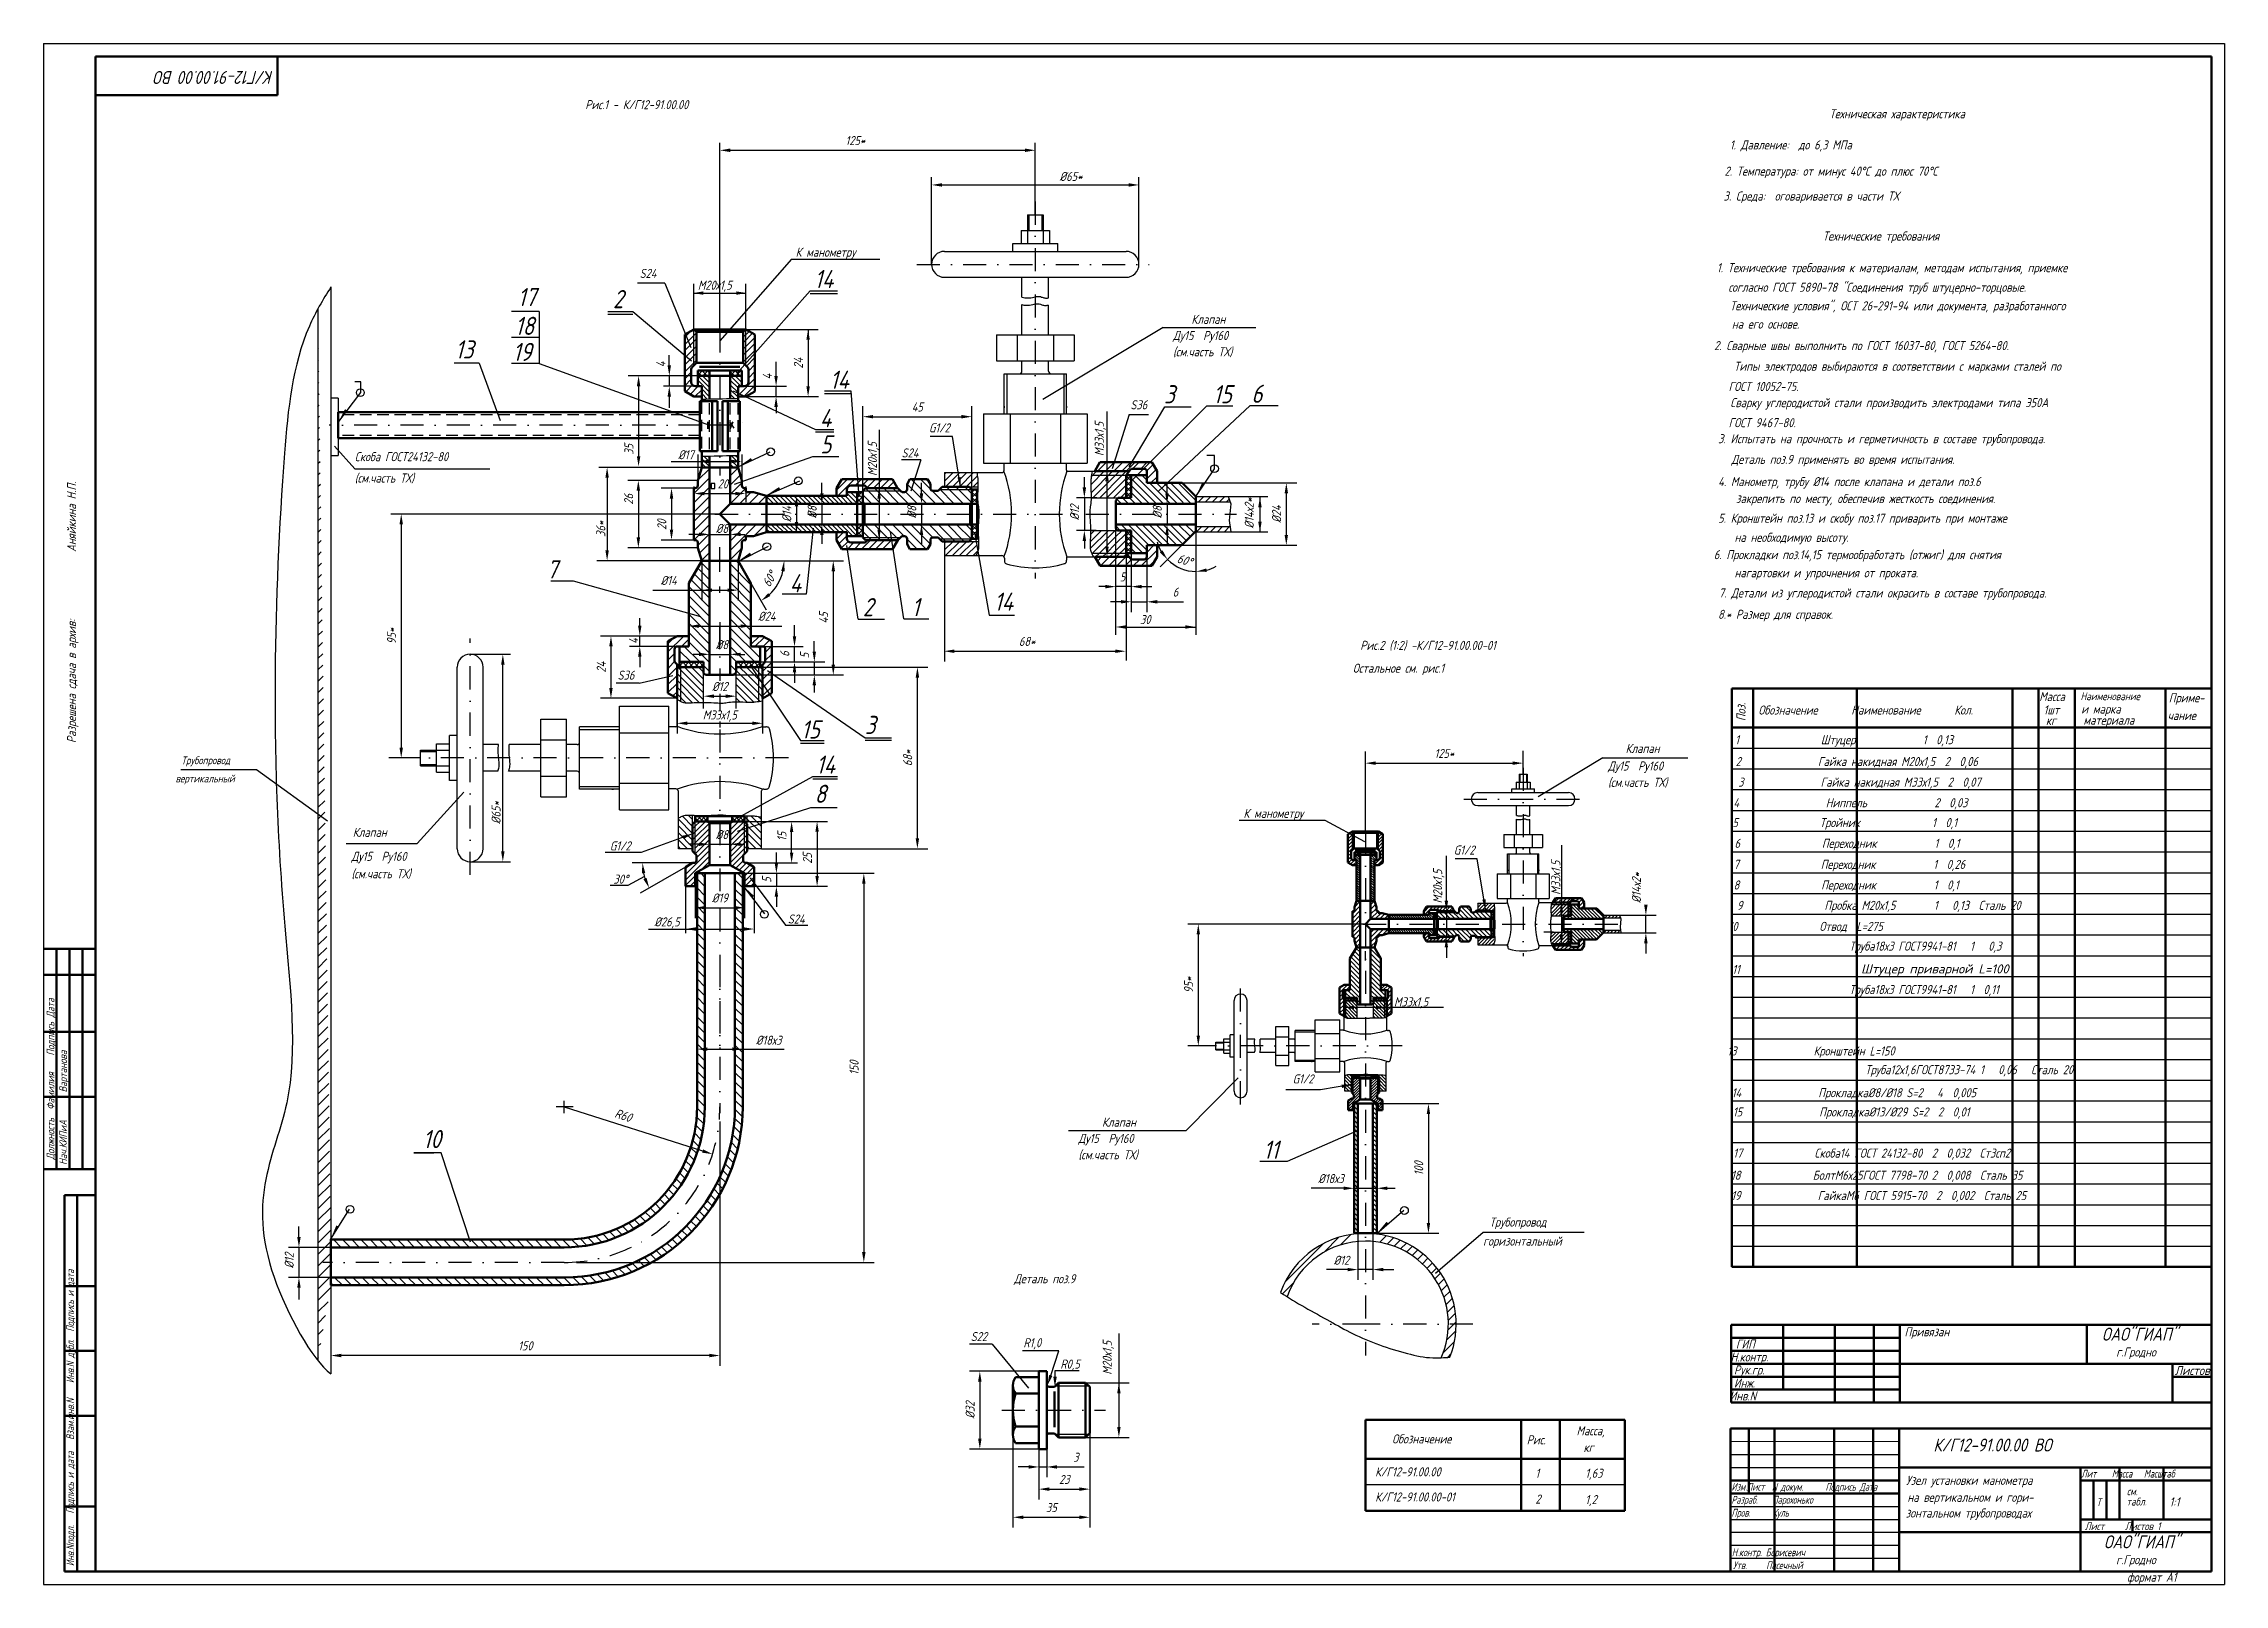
# Model space of a CAD drawing. Header units: inches. Extents: x 13568 to 14409, y 6060 to 6654.
import ezdxf
from ezdxf.enums import TextEntityAlignment as Align

# ---------------------------------------------------------------- set-up
doc = ezdxf.new("R2010")
doc.units = ezdxf.units.IN
doc.header["$LTSCALE"] = 0.7
doc.header["$MEASUREMENT"] = 0
doc.linetypes.add('DASHDOT', pattern=[25.4, 12.7, -6.35, 0, -6.35])
doc.linetypes.add('HIDDEN', pattern=[9.525, 6.35, -3.175])
doc.styles.get("Standard").update_dxf_attribs({"font": 'romand.shx', "width": 0.8, "oblique": 15, "height": 3.5})
doc.dimstyles.get("Standard").update_dxf_attribs({"dimtxt": 3.5, "dimasz": 4, "dimexe": 4, "dimexo": 0, "dimgap": 2, "dimtad": 1, "dimdec": 0, "dimdsep": 46, "dimtxsty": 'Standard', "dimcen": 0.09, "dimadec": 0, "dimazin": 0, "dimtfac": 1, "dimtdec": 0, "dimtmove": 0, "dimatfit": 3, "dimfxl": 0.18, "dimtolj": 1, "dimtzin": 0, "dimlwd": 25, "dimlwe": 25, "dimarcsym": 0})
pattern_1 = [(45, (956.4572, -16.0448), (-1.06066017, 1.06066017), []), (135, (956.4572, -16.0448), (-1.06066017, -1.06066017), [])]
pattern_2 = [(135, (0, 15.991), (-1.32582521, -1.32582521), [])]
pattern_3 = [(45, (7163.4885, 3078.4958), (-0.66291261, 0.66291261), [])]
pattern_4 = [(45, (7641.7171, 3070.4734), (-0.530330086, 0.530330086), []), (135, (7641.7171, 3070.4734), (-0.530330086, -0.530330086), [])]
pattern_5 = [(135, (7163.4885, 3078.4958), (-0.88388348, -0.88388348), [])]
pattern_6 = [(135, (7163.4885, 3086.4914), (-0.66291261, -0.66291261), [])]

msp = doc.modelspace()

# ---------------------------------------------------------------- texts
at = {"linetype": 'Continuous', "lineweight": 25, "oblique": 15, "width": 0.8}
for s, p in [('на его основе.', (14219.34, 6544.56)), ('Остальное см. рис.1', (14073.18, 6411.9)), ('Деталь поз.9', (13942.5, 6176.52))]:
    msp.add_text(s, height=3.5, dxfattribs=at).set_placement(p)
at = {"lineweight": 25, "oblique": 15, "width": 0.8}
msp.add_text('Поз.', height=3.5, rotation=90, dxfattribs=at).set_placement((14224.63, 6393.23))
for s, p in [('Масса', (14337.87, 6400.96)), ('Приме-', (14387.83, 6400.48)), ('1шт', (14339.53, 6395.81)), ('кг', (14340.45, 6391.77)), ('и марка', (14354.06, 6396.16)), ('материала', (14354.92, 6391.86)), ('чание', (14387.44, 6393.65)), ('1:1', (14388.08, 6090.48))]:
    msp.add_text(s, height=3.5, dxfattribs=at).set_placement(p)
at = {"lineweight": 25, "oblique": 15, "width": 0.753185}
msp.add_text('Штуцер приварной L=100', height=3.5, dxfattribs=at).set_placement((14269.14, 6295.98), (14326.13, 6295.98), align=Align.FIT)
at = {"color": 0, "linetype": 'Continuous', "lineweight": 25, "oblique": 15, "width": 0.8}
for s, p in [('Привязан', (14285.92, 6156.05)), ('ГИП', (14220.88, 6151.33)), ('Рук.гр.', (14220.14, 6141.36)), ('Инж.', (14220.14, 6136.3)), (' Инв.N', (14216.62, 6131.33))]:
    msp.add_text(s, height=3.5, dxfattribs=at).set_placement(p)
msp.add_text('Н.контр.', height=3.5, rotation=0.32356, dxfattribs=at).set_placement((14218.87, 6146.33))
at = {"color": 0, "linetype": 'Continuous', "lineweight": 25, "oblique": 15, "width": 0.626739}
msp.add_text('Листов', height=3.5, dxfattribs=at).set_placement((14390.13, 6141.13), (14403.61, 6141.13), align=Align.FIT)
at = {"lineweight": 35, "insert": (13656.93, 6638.89), "char_height": 5, "width": 116.2188, "attachment_point": 1, "rotation": 180}
msp.add_mtext('К/Г12-91.00.00 ВО ', dxfattribs=at)
at = {"lineweight": 25}
for s, insert, char_height, width, attachment_point in [('Рис.1 - К/Г12-91.00.00', (13777.13, 6632.66), 3.5, 62.4197, 1), ('Техническая характеристика', (14256.97, 6629.14), 3.5, 128.6102, 1), ('125*', (13877.5, 6618.82), 3.5, 31.7275, 1), ('1. Давление:  до 6,3 МПа ', (14218.55, 6617.15), 3.5, 144.1261, 1), ('%%C65*', (13960.07, 6604.98), 3.5, 33.0967, 1), ('2. Температура: от минус 40%%DС до плюс 70%%DС ', (14216.51, 6607.02), 3.5, 173.4196, 1), ('3. Среда:  оговаривается в части ТХ', (14216.14, 6597.42), 3.5, 121.0246, 1), ('Технические требования', (14254.39, 6582), 3.5, 102.7909, 1), ('К манометру', (13858.28, 6575.78), 3.5, 44.6012, 1), ('1. Технические требования к материалам, методам испытания, приемке ', (14213.55, 6569.81), 3.5, 177.1895, 1), ('S24', (13798.12, 6567.6), 3.5, 16.1094, 1), ('М20х1,5', (13820.57, 6563.06), 3.5, 35.6639, 1), (' согласно ГОСТ 5890-78 "Соединения труб штуцерно-торцовые.', (14216.12, 6562.27), 3.5, 228.4083, 1), ('Технические условия", ОСТ 26-291-94 или документа, разработанного', (14218.61, 6555.11), 3.5, 203.9525, 1), ('Ду15  Ру160', (14003.82, 6543.66), 3.5, 41.1648, 1), ('Клапан ', (14010.91, 6549.91), 3.5, 49.9493, 1), ('(см.часть ТХ)', (14003.82, 6537.36), 3.5, 43.7185, 1), ('2. Сварные швы выполнить по ГОСТ 16037-80, ГОСТ 5264-80.', (14212.5, 6539.77), 3.5, 208.7798, 1), ('Типы электродов выбираются в соответствии с марками сталей по', (14220.17, 6531.81), 3.5, 196.4011, 1), ('   ГОСТ 10052-75.', (14212.5, 6524.01), 3.5, 208.7798, 1), ('Сварку углеродистой стали производить электродами типа Э50А', (14218.74, 6517.78), 3.5, 196.4011, 1), ('S36', (13987.38, 6516.95), 3.5, 16.1094, 1), ('   ГОСТ 9467-80.', (14212.5, 6510.05), 3.5, 208.7798, 1), ('G1/2', (13909.7, 6508.07), 3.5, 30.8241, 1), ('3. Испытать на прочность и герметичность в составе трубопровода.', (14214.04, 6503.88), 3.5, 200.573, 1), ('Скоба ГОСТ24132-80', (13688.27, 6496.95), 3.5, 61.6869, 1), ('S24', (13899.13, 6498.38), 3.5, 16.1094, 1), ('Деталь поз.9 применять во время испытания.', (14219.17, 6495.9), 3.5, 154.9499, 1), ('(см.часть ТХ)', (13688.27, 6488.7), 3.5, 69.9357, 1), ('4. Манометр, трубу %%C14 после клапана и детали поз.6', (14214.04, 6487.33), 3.5, 212.0625, 1), ('закрепить по месту, обеспечив жесткость соединения.', (14220.94, 6480.8), 3.5, 178.2507, 1), ('5. Кронштейн поз.13 и скобу поз.17 приварить при монтаже ', (14214.04, 6473.23), 3.5, 212.0625, 1), (' 6. Прокладки поз.14,15 термообработать (отжиг) для снятия ', (14210.51, 6459.17), 3.5, 184.8861, 1), ('  на необходимую высоту.', (14216.65, 6465.85), 3.5, 179.2446, 1), ('  нагартовки и упрочнения от проката.', (14216.65, 6452.16), 3.5, 179.2446, 1), ('7. Детали из углеродистой стали окрасить в составе трубопровода.', (14214.29, 6444.4), 3.5, 194.1599, 1), ('30', (13991.1, 6434.16), 3.5, 15.6512, 1), ('8.* Размер для справок.', (14213.99, 6436.16), 3.5, 182.1899, 1), ('68*', (13944.38, 6425.73), 3.5, 41.5232, 1), ('Рис.2 (1:2) -К/Г12-91.00.00-01', (14076, 6424.2), 3.5, 78.6431, 1), ('S36', (13789.61, 6409.22), 3.5, 16.1094, 7), ('{\\H0.8571x;Наименование} ', (14353.78, 6404.32), 3.5, 49.8633, 1), ('Обозначение       Наименование       Кол. ', (14229.58, 6399.26), 3.5, 173.1388, 1), ('Клапан', (14178.35, 6384.46), 3.5, 49.9493, 1), ('  1                 Штуцер              1  0,13     ', (14216.9, 6387.83), 3.5, 183.2505, 1), ('Трубопровод ', (13621.38, 6379.62), 3, 54.0555, 1), ('Ду15  Ру160', (14171.58, 6377.69), 3.5, 41.1648, 1), ('2                Гайка накидная М20х1,5  2  0,06     ', (14220.81, 6379.42), 3.5, 170.5545, 1), (' вертикальный', (13617.55, 6372.59), 3, 54.0555, 1), ('(см.часть ТХ)', (14171.58, 6371.39), 3.5, 43.7185, 1), ('3                Гайка накидная М33х1,5  2  0,07     ', (14221.78, 6371.48), 3.5, 162.7479, 1), ('К манометру', (14030.98, 6359.44), 3.5, 44.6012, 1), (' 4                  Ниппель              2  0,03     ', (14218.08, 6363.53), 3.5, 184.8513, 1), ('Клапан ', (13687.49, 6348.62), 3.5, 49.9493, 7), ('  5                 Тройник               1  0,1      ', (14215.82, 6355.87), 3.5, 178.0028, 1), ('Ду15  Ру160', (13686.99, 6338.41), 3.5, 41.1648, 7), ('G1/2', (13786.63, 6343.39), 3.5, 30.8241, 7), ('G1/2', (14112.09, 6345.29), 3.5, 30.8241, 1), ('G1/2', (14112.09, 6345.29), 3.5, 30.8241, 1), (' 6                 Переходник            1  0,1      ', (14218.52, 6347.88), 3.5, 167.9152, 1), ('(см.часть ТХ)', (13686.99, 6332.3), 3.5, 43.7185, 7), ('30%%D', (13788.01, 6334.07), 3.5, 20.4032, 1), (' 7                 Переходник            1  0,26     ', (14218.15, 6339.77), 3.5, 166.819, 1), (' 8                 Переходник            1  0,1      ', (14218.15, 6331.82), 3.5, 166.819, 1), ('S24', (13855.27, 6315.21), 3.5, 16.1094, 7), ('9                 Пробка М20х1,5        1   0,13  Сталь 20', (14221.31, 6323.97), 3.5, 170.5545, 1), ('  10                 Отвод  L=275', (14214.36, 6315.86), 3.5, 193.2673, 1), ('   Труба18х3 ГОСТ9941-81   1   0,3     ', (14259.04, 6308.25), 3.5, 133.3019, 1), (' 11               ', (14217.62, 6299.28), 3.5, 193.2673, 1), ('   Труба18х3 ГОСТ9941-81   1  0,11     ', (14259.04, 6291.51), 3.5, 133.3019, 1), ('М33х1,5', (14089.04, 6286.77), 3.5, 33.3774, 1), ('   13                Кронштейн L=150', (14212.04, 6267.83), 3.5, 185.568, 1), ('G1/2', (14049.95, 6257.05), 3.5, 30.8241, 1), ('Труба12х1,6ГОСТ8733-74 1   0,06   Сталь 20', (14270.75, 6260.61), 3.5, 120.9845, 1), (' 14                Прокладка%%C8/%%C18 S=2   4  0,005    ', (14217.43, 6251.74), 3.5, 178.7236, 1), ('Клапан ', (13976.44, 6240.38), 3.5, 49.9493, 1), (' 15                Прокладка%%C13/%%C29 S=2  2  0,01     ', (14217.86, 6244.32), 3.5, 166.9396, 1), ('Ду15  Ру160', (13967.34, 6234.12), 3.5, 41.1648, 1), ('(см.часть ТХ)', (13967.34, 6227.82), 3.5, 43.7185, 1), (' 17               Скоба14 ГОСТ 24132-80  2  0,032  Ст3сп2', (14217.99, 6228.45), 3.5, 180.1395, 1), ('  18               БолтМ6х25ГОСТ 7798-70 2  0,008  Сталь 35', (14215.29, 6219.92), 3.5, 176.5326, 1), (' 19                ГайкаМ6 ГОСТ 5915-70  2  0,002  Сталь 25', (14217.25, 6212.09), 3.5, 182.8451, 1), ('Трубопровод', (14125.86, 6201.85), 3.5, 77.5752, 1), ('горизонтальный ', (14123.41, 6194.53), 3.5, 77.5752, 1), ('S22', (13925.82, 6157.72), 3.5, 16.1094, 1), ('R1,0', (13946.11, 6155.34), 3.5, 29.1251, 1), ('г.Гродно', (14367.57, 6151.77), 3.5, 35.0627, 1), ('R0,5', (13960.37, 6147.11), 3.5, 8.9467, 1), ('Обозначение', (14088.34, 6118.27), 3.5, 58.6773, 1), ('Рис.', (14140.21, 6117.92), 3.5, 17.2362, 1), ('Масса,', (14159.43, 6121.4), 3.5, 17.2362, 1), ('кг', (14162.13, 6115.01), 3.5, 13.5412, 1), (' К/Г12-91.00.00', (14079.92, 6105.57), 3.5, 78.6431, 1), ('1', (14143.57, 6105.05), 3.5, 9.7097, 1), ('1,63', (14162.82, 6105.05), 3.5, 9.7097, 1), ('{\\W0.6; Изм.Лист  N докум.      Подпись Дата\\P Разраб.    Парохонько\\P Пров.      Куль}', (14217.75, 6099.56), 3, 75.9719, 1), ('{\\W0.7;Лит    Масса   Масштаб}', (14354.03, 6104.62), 3, 48.3624, 1), (' К/Г12-91.00.00-01', (14079.92, 6095.88), 3.5, 78.6431, 1), ('2', (14143.57, 6095.08), 3.5, 9.7097, 1), ('1,2', (14162.82, 6094.9), 3.5, 9.7097, 1), ('Т', (14359.92, 6093.64), 3, 4.7355, 1), ('см.', (14371.64, 6097.8), 3, 4.7355, 1), ('табл.', (14371.51, 6093.83), 3, 4.7355, 1), ('Лист     Листов 1', (14355.44, 6084.37), 3, 49.4707, 1), ('{\\W0.7; Н.контр. Борисевич}', (14217.81, 6074.29), 3, 40.546, 1), ('{\\W0.7;Утв.     Пасечный}', (14219.75, 6069.3), 3, 39.2217, 1), ('г.Гродно', (14367.52, 6071.69), 3.5, 35.0627, 1), ('формат А1', (14371.74, 6064.97), 3.5, 32.7454, 1)]:
    msp.add_mtext(s, dxfattribs=dict(at, insert=insert, char_height=char_height, width=width, attachment_point=attachment_point))
at = {"lineweight": 35}
for s, insert, char_height, width, attachment_point in [('17', (13751.13, 6560.23), 7, 25.8231, 1), ('14', (13865.5, 6567.21), 7, 25.8231, 1), ('2', (13787.84, 6559.45), 7, 22.0856, 1), ('18', (13750.07, 6549.12), 7, 25.8231, 1), ('13', (13727.01, 6540.05), 7, 25.8231, 1), ('19', (13749.21, 6539.08), 7, 25.8231, 1), ('14', (13871.5, 6528.34), 7, 25.8231, 1), (' 3', (13996.67, 6522.75), 7, 25.8231, 1), ('15', (14019.3, 6522.79), 7, 25.8231, 1), (' 6', (14030.34, 6522.96), 7, 25.8231, 1), ('4', (13867.61, 6513.54), 7, 22.0856, 1), ('5', (13867.8, 6503.43), 7, 25.8231, 1), (' 7', (13758.61, 6455.25), 7, 25.8231, 1), ('4', (13856, 6449.9), 7, 22.0856, 1), ('14', (13934.83, 6442.81), 7, 25.8231, 1), ('2', (13884.2, 6440.69), 7, 25.8231, 1), ('1', (13903.04, 6440.69), 7, 25.8231, 1), ('15', (13860.41, 6393.52), 7, 25.8231, 1), (' 3', (13881.27, 6395.27), 7, 25.8231, 1), ('14', (13866.17, 6372.98), 7, 25.8231, 7), (' 8', (13861.9, 6368.72), 7, 25.8231, 1), ('10', (13714.55, 6235.61), 7, 25.8231, 1), ('11', (14038.66, 6231.51), 7, 25.8231, 1), ('ОАО"ГИАП"', (14362.04, 6159.4), 5, 36.171, 1), ('К/Г12-91.00.00 ВО ', (14297.05, 6116.66), 5, 116.2188, 1), ('Узел установки манометра', (14286.54, 6102.29), 3.5, 67.1383, 1), ('зонтальном трубопроводах', (14286.38, 6089.69), 3.5, 70.996, 1), ('на вертикальном и гори-', (14287.04, 6095.75), 3.5, 67.3555, 1), ('ОАО"ГИАП"', (14362.82, 6079.33), 5, 36.171, 1)]:
    msp.add_mtext(s, dxfattribs=dict(at, insert=insert, char_height=char_height, width=width, attachment_point=attachment_point))
at = {"lineweight": 25, "char_height": 3.5, "attachment_point": 5}
for s, insert, rotation in [('\\A1;4', (13806.31, 6530.76), 90), ('\\A1;4', (13847.36, 6526.07), 90), ('\\A1;24', (13859.34, 6531.25), 90), ('\\A1;35', (13793.97, 6498), 90), ('\\A1;26', (13793.88, 6478.76), 90), ('\\A1;%%C8', (13864.65, 6473.77), 90), ('\\A1;%%C8', (13903.07, 6473.77), 90), ('\\A1;%%C8', (13997.76, 6473.77), 90), ('\\A1;20', (13806.67, 6468.97), 90), ('\\A1;45', (13869.05, 6433.05), 90), ('\\A1;4', (13795.76, 6424.11), 90), ('\\A1;6', (13854.1, 6419.09), 90), ('\\A1;5', (13861.74, 6418.49), 90), ('15', (13852.99, 6348.76), 90), ('\\A1;25', (13862.81, 6340.33), 90), ('\\A1;5', (13847.11, 6332), 90), ('\\A1;%%C14х2*', (14182.54, 6329), 90), ('\\A1;150', (13880.83, 6259.57), 90), ('\\A1;R60', (13791.82, 6241.23), 342.26716), ('\\A1;%%C12', (13662.99, 6185.24), 90), ('\\A1;М20х1,5', (13978.86, 6147.77), 90)]:
    msp.add_mtext(s, dxfattribs=dict(at, insert=insert, rotation=rotation))
at = {"lineweight": 25}
for s, insert, char_height, width, attachment_point, rotation in [('М20х1,5', (13886.12, 6487.75), 3.5, 34.3225, 1, 90), ('М33х1,5', (13973.64, 6495.41), 3.5, 33.3774, 1, 90), ('Разрешена сдача в архив:              Аняйкина Н.П.', (13577.31, 6384.77), 3.5, 273.9552, 1, 90), ('%%C12', (13964.12, 6470.67), 3.5, 24.6578, 1, 90), ('%%C14х2*', (14031.47, 6467.53), 3.5, 24.6578, 1, 90), ('36*', (13781.4, 6464.26), 3.5, 21.3679, 1, 90), ('60%%D', (14006.11, 6457.81), 3.5, 16.8798, 1, 342.90456), ('%%C65*', (13741.01, 6362.3), 3.5, 33.0967, 3, 90), ('М20х1,5', (14104.12, 6322.96), 3.5, 34.3225, 1, 90), ('М20х1,5', (14104.12, 6322.96), 3.5, 34.3225, 1, 90), ('М33х1,5', (14149.7, 6326.26), 3.5, 33.3774, 1, 90), ('Должность  Фамилия    Подпись Дата', (13569.47, 6224.11), 3, 85.2134, 1, 90), ('Вартанова', (13574.3, 6250.1), 3, 62.2383, 1, 90), ('Нач.КИПиА', (13574.3, 6222.13), 3, 66.6475, 1, 90), ('{\\W0.7; Инв.Nподл.   Подпись и дата   Взам.инв.N    Инв.N дубл.  Подпись и дата}', (13577.04, 6065.98), 3, 144.2887, 1, 90)]:
    msp.add_mtext(s, dxfattribs=dict(at, insert=insert, char_height=char_height, width=width, attachment_point=attachment_point, rotation=rotation))
at = {"lineweight": 25, "char_height": 3.5, "attachment_point": 5}
for s, insert in [('\\A1;%%C17', (13815.99, 6495.95)), ('\\A1;20', (13830.22, 6484.73)), ('\\A1;%%C8', (13829.88, 6467.52)), ('5', (13984.35, 6448.84)), ('\\A1;%%C14', (13809.35, 6447.48)), ('\\A1;%%C24', (13847.17, 6433.67)), ('\\A1;%%C8', (13829.88, 6422.73)), ('\\A1;%%C12', (13829.06, 6406.6)), ('\\A1;М33х1,5', (13829.06, 6395.21)), ('\\A1;%%C8', (13829.88, 6349.52)), ('%%C26,5', (13808.68, 6315.45)), ('\\A1;%%C18х3', (13847.91, 6270.23)), ('\\A1;%%C18х3', (14064.74, 6216.89)), ('\\A1;%%C12', (14068.77, 6185.38)), ('\\A1;150', (13754.06, 6152.41))]:
    msp.add_mtext(s, dxfattribs=dict(at, insert=insert))

# ---------------------------------------------------------------- blocks, each defined once
blk = doc.blocks.new('*D3')
at = {"color": 0, "lineweight": 25, "transparency": 16777216}
for p, q in [((13884.17, 6482.07), (13884.17, 6514.61)), ((13888.17, 6510.61), (13922.24, 6510.61)), ((13926.24, 6482.5), (13926.24, 6514.61))]:
    blk.add_line(p, q, dxfattribs=at)
for points in [[(13888.17, 6511.28), (13888.17, 6509.94), (13884.17, 6510.61)], [(13922.24, 6511.28), (13922.24, 6509.94), (13926.24, 6510.61)]]:
    blk.add_solid(points, dxfattribs=at)
at = {"layer": 'DEFPOINTS', "color": 0, "lineweight": 25, "transparency": 16777216}
for p in [(13926.24, 6510.61), (13884.17, 6482.07), (13926.24, 6482.5)]:
    blk.add_point(p, dxfattribs=at)
at = {"color": 0, "lineweight": 25, "transparency": 16777216, "insert": (13905.21, 6514.36), "char_height": 3.5, "attachment_point": 5}
blk.add_mtext('\\A1;45', dxfattribs=at)
blk = doc.blocks.new('*D4')
at = {"color": 0, "lineweight": 25, "transparency": 16777216}
for p, q in [((14007.41, 6485.05), (14051.51, 6485.05)), ((14047.51, 6481.05), (14047.51, 6465.05)), ((14007.2, 6461.05), (14051.51, 6461.05))]:
    blk.add_line(p, q, dxfattribs=at)
for points in [[(14046.85, 6481.05), (14048.18, 6481.05), (14047.51, 6485.05)], [(14046.85, 6465.05), (14048.18, 6465.05), (14047.51, 6461.05)]]:
    blk.add_solid(points, dxfattribs=at)
at = {"layer": 'DEFPOINTS', "color": 0, "lineweight": 25, "transparency": 16777216}
for p in [(14007.41, 6485.05), (14007.2, 6461.05), (14047.51, 6461.05)]:
    blk.add_point(p, dxfattribs=at)
at = {"color": 0, "lineweight": 25, "transparency": 16777216, "insert": (14043.76, 6473.05), "char_height": 3.5, "attachment_point": 5, "rotation": 90}
blk.add_mtext('\\A1;%%C24', dxfattribs=at)
blk = doc.blocks.new('*D5')
at = {"color": 0, "lineweight": 25, "transparency": 16777216}
for p, q in [((13987.71, 6458.05), (13987.71, 6435.25)), ((13993.71, 6458.05), (13993.71, 6435.25)), ((13983.71, 6439.25), (13979.71, 6439.25)), ((13987.71, 6439.25), (13993.71, 6439.25)), ((13997.71, 6439.25), (14007.85, 6439.25))]:
    blk.add_line(p, q, dxfattribs=at)
for points in [[(13983.71, 6439.92), (13983.71, 6438.59), (13987.71, 6439.25)], [(13997.71, 6439.92), (13997.71, 6438.59), (13993.71, 6439.25)]]:
    blk.add_solid(points, dxfattribs=at)
at = {"layer": 'DEFPOINTS', "color": 0, "lineweight": 25, "transparency": 16777216}
for p in [(13987.71, 6458.05), (13993.71, 6458.05), (13993.71, 6439.25)]:
    blk.add_point(p, dxfattribs=at)
at = {"color": 0, "lineweight": 25, "transparency": 16777216, "insert": (14004.78, 6443), "char_height": 3.5, "attachment_point": 5}
blk.add_mtext('\\A1;6', dxfattribs=at)
blk = doc.blocks.new('*D7')
at = {"color": 0, "lineweight": 25, "transparency": 16777216}
for p, q in [((13948.1, 6105.71), (13944.1, 6105.71)), ((13952.1, 6112.62), (13952.1, 6101.71)), ((13952.1, 6105.71), (13955.1, 6105.71)), ((13955.1, 6112.62), (13955.1, 6101.71)), ((13959.1, 6105.71), (13969.59, 6105.71))]:
    blk.add_line(p, q, dxfattribs=at)
for points in [[(13948.1, 6106.38), (13948.1, 6105.04), (13952.1, 6105.71)], [(13959.1, 6106.38), (13959.1, 6105.04), (13955.1, 6105.71)]]:
    blk.add_solid(points, dxfattribs=at)
at = {"layer": 'DEFPOINTS', "color": 0, "lineweight": 25, "transparency": 16777216}
for p in [(13952.1, 6112.62), (13955.1, 6112.62), (13955.1, 6105.71)]:
    blk.add_point(p, dxfattribs=at)
at = {"color": 0, "lineweight": 25, "transparency": 16777216, "insert": (13966.35, 6109.46), "char_height": 3.5, "attachment_point": 5}
blk.add_mtext('\\A1;3', dxfattribs=at)
blk = doc.blocks.new('*D8')
at = {"color": 0, "lineweight": 25, "transparency": 16777216}
for p, q in [((13971.7, 6127.62), (13971.7, 6093.15)), ((13952.1, 6112.62), (13952.1, 6093.15)), ((13956.1, 6097.15), (13967.7, 6097.15))]:
    blk.add_line(p, q, dxfattribs=at)
for points in [[(13956.1, 6097.82), (13956.1, 6096.49), (13952.1, 6097.15)], [(13967.7, 6097.82), (13967.7, 6096.49), (13971.7, 6097.15)]]:
    blk.add_solid(points, dxfattribs=at)
at = {"layer": 'DEFPOINTS', "color": 0, "lineweight": 25, "transparency": 16777216}
for p in [(13971.7, 6127.62), (13952.1, 6112.62), (13971.7, 6097.15)]:
    blk.add_point(p, dxfattribs=at)
at = {"color": 0, "lineweight": 25, "transparency": 16777216, "insert": (13961.9, 6100.9), "char_height": 3.5, "attachment_point": 5}
blk.add_mtext('\\A1;23', dxfattribs=at)
blk = doc.blocks.new('*D9')
at = {"color": 0, "lineweight": 25, "transparency": 16777216}
for p, q in [((13942.1, 6127.62), (13942.1, 6082.31)), ((13971.7, 6127.62), (13971.7, 6082.31)), ((13946.1, 6086.31), (13967.7, 6086.31))]:
    blk.add_line(p, q, dxfattribs=at)
for points in [[(13946.1, 6086.98), (13946.1, 6085.65), (13942.1, 6086.31)], [(13967.7, 6086.98), (13967.7, 6085.65), (13971.7, 6086.31)]]:
    blk.add_solid(points, dxfattribs=at)
at = {"layer": 'DEFPOINTS', "color": 0, "lineweight": 25, "transparency": 16777216}
for p in [(13942.1, 6127.62), (13971.7, 6127.62), (13971.7, 6086.31)]:
    blk.add_point(p, dxfattribs=at)
at = {"color": 0, "lineweight": 25, "transparency": 16777216, "insert": (13956.9, 6090.06), "char_height": 3.5, "attachment_point": 5}
blk.add_mtext('\\A1;35', dxfattribs=at)
blk = doc.blocks.new('*D10')
at = {"color": 0, "lineweight": 25, "transparency": 16777216}
for p, q in [((13952.1, 6142.62), (13925.32, 6142.62)), ((13929.32, 6138.62), (13929.32, 6116.62)), ((13952.1, 6112.62), (13925.32, 6112.62))]:
    blk.add_line(p, q, dxfattribs=at)
for points in [[(13928.65, 6138.62), (13929.98, 6138.62), (13929.32, 6142.62)], [(13928.65, 6116.62), (13929.98, 6116.62), (13929.32, 6112.62)]]:
    blk.add_solid(points, dxfattribs=at)
at = {"layer": 'DEFPOINTS', "color": 0, "lineweight": 25, "transparency": 16777216}
for p in [(13952.1, 6142.62), (13929.32, 6112.62), (13952.1, 6112.62)]:
    blk.add_point(p, dxfattribs=at)
at = {"color": 0, "lineweight": 25, "transparency": 16777216, "insert": (13925.57, 6127.62), "char_height": 3.5, "attachment_point": 5, "rotation": 90}
blk.add_mtext('\\A1;%%C32', dxfattribs=at)
blk = doc.blocks.new('*D6')
at = {"color": 0, "lineweight": 25, "transparency": 16777216}
for p, q in [((13843.58, 6414.04), (13909.24, 6414.04)), ((13905.24, 6348.04), (13905.24, 6410.04)), ((13845.06, 6344.04), (13909.24, 6344.04))]:
    blk.add_line(p, q, dxfattribs=at)
for points in [[(13904.58, 6410.04), (13905.91, 6410.04), (13905.24, 6414.04)], [(13904.58, 6348.04), (13905.91, 6348.04), (13905.24, 6344.04)]]:
    blk.add_solid(points, dxfattribs=at)
at = {"layer": 'DEFPOINTS', "color": 0, "lineweight": 25, "transparency": 16777216}
for p in [(13843.58, 6414.04), (13905.24, 6414.04), (13845.06, 6344.04)]:
    blk.add_point(p, dxfattribs=at)
at = {"color": 0, "lineweight": 25, "transparency": 16777216, "insert": (13901.49, 6379.04), "char_height": 3.5, "attachment_point": 5, "rotation": 90}
blk.add_mtext('\\A1;68*', dxfattribs=at)
blk = doc.blocks.new('*D11')
at = {"color": 0, "lineweight": 25, "transparency": 16777216}
for p, q in [((13812.56, 6426.04), (13783.07, 6426.04)), ((13787.07, 6422.04), (13787.07, 6406.04)), ((13812.56, 6402.04), (13783.07, 6402.04))]:
    blk.add_line(p, q, dxfattribs=at)
for points in [[(13786.4, 6422.04), (13787.73, 6422.04), (13787.07, 6426.04)], [(13786.4, 6406.04), (13787.73, 6406.04), (13787.07, 6402.04)]]:
    blk.add_solid(points, dxfattribs=at)
at = {"layer": 'DEFPOINTS', "color": 0, "lineweight": 25, "transparency": 16777216}
for p in [(13812.56, 6426.04), (13787.07, 6402.04), (13812.56, 6402.04)]:
    blk.add_point(p, dxfattribs=at)
at = {"color": 0, "lineweight": 25, "transparency": 16777216, "insert": (13783.32, 6414.04), "char_height": 3.5, "attachment_point": 5, "rotation": 90}
blk.add_mtext('\\A1;24', dxfattribs=at)
blk = doc.blocks.new('*D12')
at = {"color": 0, "lineweight": 25, "transparency": 16777216}
for p, q in [((13819.56, 6329.57), (13819.56, 6317.31)), ((13838.56, 6329.57), (13838.56, 6317.31)), ((13823.56, 6321.31), (13834.56, 6321.31))]:
    blk.add_line(p, q, dxfattribs=at)
for points in [[(13823.56, 6321.98), (13823.56, 6320.64), (13819.56, 6321.31)], [(13834.56, 6321.98), (13834.56, 6320.64), (13838.56, 6321.31)]]:
    blk.add_solid(points, dxfattribs=at)
at = {"layer": 'DEFPOINTS', "color": 0, "lineweight": 25, "transparency": 16777216}
for p in [(13819.56, 6329.57), (13838.56, 6329.57), (13838.56, 6321.31)]:
    blk.add_point(p, dxfattribs=at)
at = {"color": 0, "lineweight": 25, "transparency": 16777216, "insert": (13829.06, 6325.06), "char_height": 3.5, "attachment_point": 5}
blk.add_mtext('\\A1;%%C19', dxfattribs=at)
blk = doc.blocks.new('*D13')
at = {"color": 0, "lineweight": 25, "transparency": 16777216}
for p, q in [((13829.06, 6473.05), (13702.18, 6473.05)), ((13706.18, 6469.05), (13706.18, 6383.04)), ((13713.63, 6379.04), (13702.18, 6379.04))]:
    blk.add_line(p, q, dxfattribs=at)
for points in [[(13705.51, 6469.05), (13706.85, 6469.05), (13706.18, 6473.05)], [(13705.51, 6383.04), (13706.85, 6383.04), (13706.18, 6379.04)]]:
    blk.add_solid(points, dxfattribs=at)
at = {"layer": 'DEFPOINTS', "color": 0, "lineweight": 25, "transparency": 16777216}
for p in [(13829.06, 6473.05), (13706.18, 6379.04), (13713.63, 6379.04)]:
    blk.add_point(p, dxfattribs=at)
at = {"color": 0, "lineweight": 25, "transparency": 16777216, "insert": (13702.43, 6426.05), "char_height": 3.5, "attachment_point": 5, "rotation": 90}
blk.add_mtext('\\A1;95*', dxfattribs=at)
blk = doc.blocks.new('*D14')
at = {"color": 0, "lineweight": 25, "transparency": 16777216}
blk.add_line((13841.06, 6446.39), (13846.95, 6436.18), dxfattribs=at)
blk.add_arc((13836.06, 6455.05), 17.79, 312.90943, 347.09057, dxfattribs=at)
for points in [[(13852.74, 6451.15), (13854.06, 6451), (13853.85, 6455.05)], [(13848.57, 6441.48), (13847.77, 6442.56), (13844.95, 6439.64)]]:
    blk.add_solid(points, dxfattribs=at)
at = {"layer": 'DEFPOINTS', "color": 0, "lineweight": 25, "transparency": 16777216}
for p in [(13829.06, 6455.05), (13836.06, 6455.05), (13876.8, 6455.05), (13841.06, 6446.39), (13849.69, 6443.62)]:
    blk.add_point(p, dxfattribs=at)
at = {"color": 0, "lineweight": 25, "transparency": 16777216, "insert": (13848.22, 6448.03), "char_height": 3.5, "attachment_point": 5, "rotation": 60}
blk.add_mtext('\\A1;60°', dxfattribs=at)
blk = doc.blocks.new('*D15')
at = {"color": 0, "lineweight": 25, "transparency": 16777216}
for p, q in [((13847.06, 6480.05), (13862.62, 6480.05)), ((13858.62, 6476.05), (13858.62, 6470.05)), ((13847.06, 6466.05), (13862.62, 6466.05))]:
    blk.add_line(p, q, dxfattribs=at)
for points in [[(13857.95, 6476.05), (13859.28, 6476.05), (13858.62, 6480.05)], [(13857.95, 6470.05), (13859.28, 6470.05), (13858.62, 6466.05)]]:
    blk.add_solid(points, dxfattribs=at)
at = {"layer": 'DEFPOINTS', "color": 0, "lineweight": 25, "transparency": 16777216}
for p in [(13847.06, 6480.05), (13847.06, 6466.05), (13858.62, 6466.05)]:
    blk.add_point(p, dxfattribs=at)
at = {"color": 0, "lineweight": 25, "transparency": 16777216, "insert": (13854.87, 6473.05), "char_height": 3.5, "attachment_point": 5, "rotation": 90}
blk.add_mtext('\\A1;%%C14', dxfattribs=at)
blk = doc.blocks.new('*D16')
at = {"color": 0, "lineweight": 25, "transparency": 16777216}
for p, q in [((14078.02, 6350.63), (14078.02, 6381.04)), ((14082.02, 6377.04), (14134.84, 6377.04)), ((14138.84, 6372.74), (14138.84, 6381.04))]:
    blk.add_line(p, q, dxfattribs=at)
for points in [[(14082.02, 6377.7), (14082.02, 6376.37), (14078.02, 6377.04)], [(14134.84, 6377.7), (14134.84, 6376.37), (14138.84, 6377.04)]]:
    blk.add_solid(points, dxfattribs=at)
at = {"layer": 'DEFPOINTS', "color": 0, "lineweight": 25, "transparency": 16777216}
for p in [(14138.84, 6377.04), (14138.84, 6372.74), (14078.02, 6350.63)]:
    blk.add_point(p, dxfattribs=at)
at = {"color": 0, "lineweight": 25, "transparency": 16777216, "insert": (14108.43, 6380.79), "char_height": 3.5, "attachment_point": 5}
blk.add_mtext('\\A1;125*', dxfattribs=at)
blk = doc.blocks.new('*D17')
at = {"color": 0, "lineweight": 25, "transparency": 16777216}
for p, q in [((14078.02, 6315.02), (14009.57, 6315.02)), ((14013.57, 6311.02), (14013.57, 6272.02)), ((14020.3, 6268.02), (14009.57, 6268.02))]:
    blk.add_line(p, q, dxfattribs=at)
for points in [[(14012.91, 6311.02), (14014.24, 6311.02), (14013.57, 6315.02)], [(14012.91, 6272.02), (14014.24, 6272.02), (14013.57, 6268.02)]]:
    blk.add_solid(points, dxfattribs=at)
at = {"layer": 'DEFPOINTS', "color": 0, "lineweight": 25, "transparency": 16777216}
for p in [(14078.02, 6315.02), (14013.57, 6268.02), (14020.3, 6268.02)]:
    blk.add_point(p, dxfattribs=at)
at = {"color": 0, "lineweight": 25, "transparency": 16777216, "insert": (14009.82, 6291.52), "char_height": 3.5, "attachment_point": 5, "rotation": 90}
blk.add_mtext('\\A1;95*', dxfattribs=at)
blk = doc.blocks.new('*D18')
at = {"color": 0, "lineweight": 25, "transparency": 16777216}
for p, q in [((14082.77, 6245.78), (14106.32, 6245.78)), ((14102.32, 6241.78), (14102.32, 6199.78)), ((14082.42, 6195.78), (14106.32, 6195.78))]:
    blk.add_line(p, q, dxfattribs=at)
for points in [[(14101.66, 6241.78), (14102.99, 6241.78), (14102.32, 6245.78)], [(14101.66, 6199.78), (14102.99, 6199.78), (14102.32, 6195.78)]]:
    blk.add_solid(points, dxfattribs=at)
at = {"layer": 'DEFPOINTS', "color": 0, "lineweight": 25, "transparency": 16777216}
for p in [(14082.77, 6245.78), (14082.42, 6195.78), (14102.32, 6195.78)]:
    blk.add_point(p, dxfattribs=at)
at = {"color": 0, "lineweight": 25, "transparency": 16777216, "insert": (14098.57, 6220.78), "char_height": 3.5, "attachment_point": 5, "rotation": 90}
blk.add_mtext('\\A1;100', dxfattribs=at)

# ---------------------------------------------------------------- dimensions: what is measured, and where the dimension line sits
at = {"lineweight": 25}
for base, p1, p2, text, picture, middle in [((13926.24, 6510.61), (13884.17, 6482.07), (13926.24, 6482.5), '45', '*D3', (13905.21, 6514.36)), ((14138.84, 6377.04), (14078.02, 6350.63), (14138.84, 6372.74), '125*', '*D16', (14108.43, 6380.79)), ((13838.56, 6321.31), (13819.56, 6329.57), (13838.56, 6329.57), '%%C19', '*D12', (13829.06, 6325.06)), ((13971.7, 6086.31), (13942.1, 6127.62), (13971.7, 6127.62), '35', '*D9', (13956.9, 6090.06)), ((13971.7, 6097.15), (13952.1, 6112.62), (13971.7, 6127.62), '23', '*D8', (13961.9, 6100.9))]:
    dim = msp.add_linear_dim(base=base, p1=p1, p2=p2, text=text, dimstyle='Standard', dxfattribs=at)
    dim.commit()
    dim.dimension.update_dxf_attribs({"geometry": picture, "text_midpoint": middle})
for base, p1, p2, angle, text, picture, middle in [((14047.51, 6461.05), (14007.41, 6485.05), (14007.2, 6461.05), 90, '%%C<>', '*D4', (14043.76, 6473.05)), ((13858.62, 6466.05), (13847.06, 6480.05), (13847.06, 6466.05), 90, '%%C14', '*D15', (13854.87, 6473.05)), ((13706.18, 6379.04), (13829.06, 6473.05), (13713.63, 6379.04), 90, '95*', '*D13', (13702.43, 6426.05)), ((13905.24, 6414.04), (13845.06, 6344.04), (13843.58, 6414.04), 270, '68*', '*D6', (13901.49, 6379.04)), ((14013.57, 6268.02), (14078.02, 6315.02), (14020.3, 6268.02), 90, '95*', '*D17', (14009.82, 6291.52)), ((14102.32, 6195.78), (14082.77, 6245.78), (14082.42, 6195.78), 90, '100', '*D18', (14098.57, 6220.78)), ((13929.32, 6112.62), (13952.1, 6142.62), (13952.1, 6112.62), 90, '%%C32', '*D10', (13925.57, 6127.62))]:
    dim = msp.add_linear_dim(base=base, p1=p1, p2=p2, angle=angle, text=text, dimstyle='Standard', dxfattribs=at)
    dim.commit()
    dim.dimension.update_dxf_attribs({"geometry": picture, "text_midpoint": middle})
dim = msp.add_angular_dim_2l(base=(13849.69, 6443.62), line1=((13836.06, 6455.05), (13841.06, 6446.39)), line2=((13829.06, 6455.05), (13876.8, 6455.05)), dimstyle='Standard', dxfattribs=at)
dim.commit()
dim.dimension.update_dxf_attribs({"geometry": '*D14', "text_midpoint": (13848.22, 6448.03)})
for base, p1, p2, picture, middle in [((13993.71, 6439.25), (13987.71, 6458.05), (13993.71, 6458.05), '*D5', (14004.78, 6443)), ((13955.1, 6105.71), (13952.1, 6112.62), (13955.1, 6112.62), '*D7', (13966.35, 6109.46))]:
    dim = msp.add_linear_dim(base=base, p1=p1, p2=p2, dimstyle='Standard', dxfattribs=at)
    dim.commit()
    dim.dimension.update_dxf_attribs({"geometry": picture, "text_midpoint": middle})
dim = msp.add_linear_dim(base=(13787.07, 6402.04), p1=(13812.56, 6426.04), p2=(13812.56, 6402.04), angle=90, dimstyle='Standard', dxfattribs=at)
dim.commit()
dim.dimension.update_dxf_attribs({"geometry": '*D11', "text_midpoint": (13783.32, 6414.04)})

# ---------------------------------------------------------------- hatches: boundary and pattern name
at = {"lineweight": 25}
h = msp.add_hatch(dxfattribs=at)
h.set_pattern_fill('ANSI31', color=256, scale=25, style=0)
edge = h.paths.add_edge_path()
edge.add_line((13679.06, 6560.63), (13679.06, 6193.37))
edge.add_line((13674.06, 6552.21), (13674.06, 6146.7))
edge.add_line((13679.06, 6175.77), (13679.06, 6144.66))
h = msp.add_hatch(dxfattribs=at)
h.set_pattern_fill('ANSI37', color=256, scale=12, style=0)
h.set_pattern_definition(pattern_1)
h.paths.add_polyline_path([(13820.56, 6528.36), (13820.56, 6526.36), (13825.06, 6526.36), (13825.06, 6528.36)])
h.paths.add_polyline_path([(13833.06, 6528.36), (13833.06, 6526.36), (13837.56, 6526.36), (13837.56, 6528.36)])
h = msp.add_hatch(dxfattribs=at)
h.set_pattern_fill('ANSI31', color=256, scale=20, angle=90, style=0)
h.paths.add_polyline_path([(13926.24, 6482.55), (13913.74, 6482.55), (13913.39, 6482.2, -0.198912), (13913.03, 6482.05), (13911.24, 6482.05, -0.414214), (13910.24, 6483.05), (13910.24, 6484.64), (13910.03, 6485.01), (13908.49, 6486.55), (13902.34, 6486.55), (13901.24, 6484.64), (13901.24, 6482.55, -0.414214), (13900.24, 6481.55), (13899.45, 6481.55, -0.198912), (13899.09, 6481.7), (13898.74, 6482.05), (13890.49, 6482.05), (13890.49, 6477.05), (13925.6, 6477.05), (13926.24, 6477.69)])
h.paths.add_polyline_path([(13890.49, 6482.05), (13884.17, 6482.05), (13884.17, 6477.75), (13884.87, 6477.05), (13890.49, 6477.05)])
h.paths.add_polyline_path([(13926.24, 6468.42), (13925.6, 6469.05), (13890.49, 6469.05), (13890.49, 6464.05), (13898.74, 6464.05), (13899.09, 6464.41, -0.198912), (13899.45, 6464.55), (13900.24, 6464.55, -0.414214), (13901.24, 6463.55), (13901.24, 6463.27), (13901.24, 6461.46), (13902.34, 6459.55), (13909.14, 6459.55), (13910.24, 6461.46), (13910.24, 6463.05, -0.414214), (13911.24, 6464.05), (13913.03, 6464.05, -0.198912), (13913.39, 6463.91), (13913.74, 6463.55), (13926.24, 6463.55)])
h.paths.add_polyline_path([(13890.49, 6469.05), (13884.87, 6469.05), (13884.17, 6468.35), (13884.17, 6464.06), (13884.19, 6464.05), (13890.49, 6464.05)])
h.paths.add_polyline_path([(13925.24, 6483.55), (13914.74, 6483.55), (13913.74, 6482.55), (13926.24, 6482.55)], flags=17)
h.paths.add_polyline_path([(13926.24, 6463.55), (13913.74, 6463.55), (13914.74, 6462.55), (13925.24, 6462.55)])
h.paths.add_polyline_path([(13895.19, 6464.05), (13890.49, 6464.05), (13890.49, 6463.19), (13890.62, 6463.05), (13895.35, 6463.05)], flags=16)
h.paths.add_polyline_path([(13898.74, 6464.05), (13895.19, 6464.05), (13895.35, 6463.05), (13897.74, 6463.05)], flags=17)
h.paths.add_polyline_path([(13890.49, 6464.05), (13884.19, 6464.05), (13885.17, 6463.05), (13890.49, 6463.05)])
h.paths.add_polyline_path([(13897.67, 6483.05), (13890.49, 6483.05), (13890.49, 6482.28), (13890.72, 6482.05), (13897.74, 6482.05), (13898.67, 6482.05)])
h.paths.add_polyline_path([(13890.49, 6483.05), (13885.17, 6483.05), (13884.25, 6482.15), (13884.35, 6482.05), (13890.49, 6482.05)])
h = msp.add_hatch(dxfattribs=at)
h.set_pattern_fill('ANSI31', color=256, scale=15, style=0)
h.paths.add_polyline_path([(13928.49, 6486.81, 0.010158), (13928.17, 6489.05), (13921.01, 6489.05), (13921.91, 6483.55), (13925.25, 6483.55), (13928.57, 6483.55, 0.005225), (13928.58, 6485.2, 0.030036)])
h.paths.add_polyline_path([(13921.01, 6489.05), (13915.71, 6489.05), (13915.71, 6483.55), (13921.91, 6483.55)])
h.paths.add_polyline_path([(13927.89, 6462.55), (13925.24, 6462.55), (13915.71, 6462.55), (13915.71, 6457.05), (13927.79, 6457.05, 0.018147), (13928.45, 6458.38, 0.020313), (13928.58, 6458.7)])
h = msp.add_hatch(dxfattribs=at)
h.set_pattern_fill('ANSI37', color=256, scale=12, style=0)
h.set_pattern_definition(pattern_1)
h.paths.add_polyline_path([(13987.71, 6485.77), (13985.71, 6483.78), (13985.71, 6479.35), (13987.71, 6479.35)])
h.paths.add_polyline_path([(13987.71, 6488.05), (13985.71, 6488.05), (13985.71, 6483.78), (13987.71, 6485.77)])
h.paths.add_polyline_path([(13987.71, 6466.22), (13987.71, 6466.75), (13985.71, 6466.75), (13985.71, 6458.06), (13985.71, 6458.05), (13987.71, 6458.05)])
h = msp.add_hatch(dxfattribs=at)
h.set_pattern_fill('ANSI37', color=256, scale=12, style=0)
h.set_pattern_definition(pattern_1)
h.paths.add_polyline_path([(13882.06, 6477.05), (13884.17, 6477.05), (13884.17, 6481.55), (13882.06, 6481.55)])
h.paths.add_polyline_path([(13882.06, 6464.55), (13884.17, 6464.55), (13884.17, 6469.05), (13882.06, 6469.05)])
h = msp.add_hatch(dxfattribs=at)
h.set_pattern_fill('ANSI37', color=256, scale=12, style=0)
h.set_pattern_definition(pattern_1)
h.paths.add_polyline_path([(13928.24, 6482.55), (13926.24, 6482.55), (13926.24, 6477.02), (13928.24, 6477.02)])
h.paths.add_polyline_path([(13928.24, 6469.08), (13926.24, 6469.08), (13926.24, 6463.55), (13928.24, 6463.55)])
h = msp.add_hatch(dxfattribs=at)
h.set_pattern_fill('ANSI31', color=256, scale=15, style=0)
h.paths.add_polyline_path([(13985.71, 6466.75), (13982.47, 6466.75), (13981.67, 6466.75), (13981.67, 6456.55), (13982.53, 6456.55), (13981.67, 6455.7), (13981.67, 6453.05), (13985.31, 6453.05), (13985.71, 6453.45), (13987.71, 6455.45), (13987.71, 6455.7, -0.055449), (13987.41, 6455.88), (13985.71, 6458.05), (13985.71, 6458.05)])
h.paths.add_polyline_path([(13981.67, 6466.75), (13972, 6466.75, -0.014906), (13971.94, 6464.14, 0.01613), (13971.86, 6460.06, 0.103314), (13972.24, 6458.38, 0.004435), (13972.39, 6458.05), (13981.67, 6458.05)])
h.paths.add_polyline_path([(13985.71, 6466.75), (13981.67, 6466.75), (13981.67, 6456.55), (13982.53, 6456.55), (13981.67, 6455.7), (13981.67, 6453.05), (13985.31, 6453.05), (13985.71, 6453.45), (13987.71, 6455.45), (13987.71, 6455.7, -0.055449), (13987.41, 6455.88), (13985.71, 6458.05), (13985.71, 6458.05)])
h = msp.add_hatch(dxfattribs=at)
h.set_pattern_fill('ANSI31', color=256, scale=15, style=0)
h.paths.add_polyline_path([(13985.71, 6466.75), (13982.47, 6466.75), (13981.67, 6466.75), (13981.67, 6456.55), (13983.5, 6456.55), (13985.71, 6456.55), (13985.71, 6457.05)])
h = msp.add_hatch(dxfattribs=at)
h.set_pattern_fill('ANSI31', color=256, scale=20, angle=90, style=0)
h.paths.add_polyline_path([(13825.06, 6455.05), (13822.26, 6455.05), (13822.06, 6455.05), (13817.06, 6446.39), (13817.06, 6422.04), (13813.56, 6422.04), (13813.56, 6416.04), (13822.76, 6416.04), (13822.76, 6411.79), (13823.51, 6411.04), (13825.06, 6411.04)])
h.paths.add_polyline_path([(13841.06, 6446.39), (13836.17, 6454.85), (13835.86, 6454.7), (13836.16, 6454.88), (13836.06, 6455.05), (13833.06, 6455.05), (13833.06, 6411.04), (13834.36, 6411.04), (13835.36, 6412.04), (13835.36, 6414.04), (13835.36, 6416.04), (13844.56, 6416.04), (13844.56, 6422.04), (13841.06, 6422.04)])
h.paths.add_polyline_path([(13824.31, 6450.1), (13833.8, 6450.1), (13833.8, 6444.85), (13824.31, 6444.85)], flags=9)
h = msp.add_hatch(dxfattribs=at)
h.set_pattern_fill('ANSI31', color=256, scale=15, style=0)
h.paths.add_polyline_path([(13981.67, 6458.05), (13972.39, 6458.05, 0.020722), (13973.18, 6456.55), (13973.71, 6456.55), (13981.67, 6456.55)])
h = msp.add_hatch(dxfattribs=at)
h.set_pattern_fill('ANSI31', color=256, scale=15, angle=90, style=0)
h.set_pattern_definition(pattern_2)
h.paths.add_polyline_path([(13822.76, 6412.04), (13822.76, 6413.79), (13822.76, 6414.04), (13813.56, 6414.04), (13812.56, 6415.04), (13812.56, 6402.02), (13812.56, 6401.52, 0.025158), (13814.39, 6400.57, 0.103314), (13816.07, 6400.2, 0.01613), (13820.14, 6400.28, -0.014906), (13822.76, 6400.33)])
h.paths.add_polyline_path([(13835.36, 6400.58, -0.017154), (13836.86, 6400.55, 0.013798), (13841.2, 6400.44, 0.030036), (13842.82, 6400.54, 0.005613), (13844.06, 6400.7), (13844.06, 6409.83), (13843.24, 6411.04), (13835.36, 6411.04)])
h.paths.add_polyline_path([(13844.06, 6414.04), (13841.24, 6414.04), (13843.24, 6411.04), (13844.06, 6411.04)])
h.paths.add_polyline_path([(13844.06, 6411.04), (13845.56, 6411.04), (13845.56, 6415.04), (13844.56, 6414.04), (13844.06, 6414.04)])
h.paths.add_polyline_path([(13813.06, 6347.8), (13818.56, 6349.81), (13818.56, 6353.57), (13818.56, 6356.83, 0.009851), (13816.07, 6356.85, 0.103314), (13814.39, 6356.47, 0.018147), (13813.06, 6355.81)])
h.paths.add_polyline_path([(13839.56, 6353.57), (13839.56, 6352.03), (13845.06, 6353.8), (13845.06, 6354.57), (13839.56, 6354.57)])
h.paths.add_polyline_path([(13839.56, 6356.59, 0.003143), (13838.57, 6356.57), (13838.57, 6354.57), (13839.56, 6354.57)])
h.paths.add_polyline_path([(13845.06, 6353.8), (13839.56, 6352.03), (13839.56, 6344.04), (13845.06, 6344.04)])
h.paths.add_polyline_path([(13818.56, 6344.04), (13818.56, 6349.81), (13813.06, 6347.8), (13813.06, 6344.04)])
h.paths.add_polyline_path([(13841.2, 6356.61, 0.005225), (13839.56, 6356.59), (13839.56, 6354.57), (13845.06, 6354.57), (13845.06, 6356.19, 0.010158), (13842.82, 6356.51, 0.030036)])
h = msp.add_hatch(dxfattribs=at)
h.set_pattern_fill('ANSI37', color=256, scale=12, style=0)
h.set_pattern_definition([(45, (956.4572, -0.0537), (-1.06066017, 1.06066017), []), (135, (956.4572, -0.0537), (-1.06066017, -1.06066017), [])])
h.paths.add_polyline_path([(13822.76, 6414.04), (13822.76, 6415.84), (13822.56, 6416.04), (13813.56, 6416.04), (13813.56, 6414.04)])
h.paths.add_polyline_path([(13844.56, 6414.04), (13844.56, 6416.04), (13844.06, 6416.04), (13835.36, 6416.04), (13835.36, 6414.04)])
h = msp.add_hatch(dxfattribs=at)
h.set_pattern_fill('ANSI31', color=256, scale=15, angle=90, style=0)
h.set_pattern_definition(pattern_2)
h.paths.add_polyline_path([(13843.24, 6411.04), (13841.24, 6414.04), (13839.56, 6414.04), (13835.36, 6414.04), (13835.36, 6412.04), (13835.36, 6411.04)])
h = msp.add_hatch(dxfattribs=at)
h.set_pattern_fill('ANSI31', color=256, scale=15, angle=90, style=0)
h.set_pattern_definition(pattern_2)
h.paths.add_polyline_path([(13845.56, 6407.59), (13844.06, 6409.83), (13844.06, 6400.7, 0.006821), (13845.56, 6400.94), (13845.56, 6401.95)])
h.paths.add_polyline_path([(13844.06, 6409.83), (13845.56, 6407.59), (13845.56, 6411.04), (13844.06, 6411.04)])
h = msp.add_hatch(dxfattribs=at)
h.set_pattern_fill('ANSI37', color=256, scale=9, angle=90, style=0)
h.set_pattern_definition([(135, (956.4572, -0.0537), (-0.79549513, -0.79549513), []), (225, (956.4572, -0.0537), (0.79549513, -0.79549513), [])])
h.paths.add_polyline_path([(13824.36, 6354.57), (13824.36, 6356.57), (13819.56, 6356.57), (13819.56, 6355.57), (13819.56, 6354.57)])
h.paths.add_polyline_path([(13838.57, 6354.57), (13838.57, 6356.57), (13833.76, 6356.57), (13833.76, 6354.57)])
h = msp.add_hatch(dxfattribs=at)
h.set_pattern_fill('ANSI37', color=256, scale=6, style=0)
h.set_pattern_definition(pattern_4)
h.paths.add_polyline_path([(14073.77, 6342.68), (14073.77, 6341.68), (14076.02, 6341.68), (14076.02, 6342.68)])
h.paths.add_polyline_path([(14080.02, 6342.68), (14080.02, 6341.68), (14082.27, 6341.68), (14082.27, 6342.68)])
h = msp.add_hatch(dxfattribs=at)
h.set_pattern_fill('ANSI37', color=256, scale=6, style=0)
h.set_pattern_definition(pattern_4)
h.paths.add_polyline_path([(14104.52, 6317.02), (14105.58, 6317.02), (14105.58, 6319.27), (14104.52, 6319.27)])
h.paths.add_polyline_path([(14104.52, 6310.77), (14105.58, 6310.77), (14105.58, 6313.02), (14104.52, 6313.02)])
h = msp.add_hatch(dxfattribs=at)
h.set_pattern_fill('ANSI31', color=256, scale=10, angle=90, style=0)
h.set_pattern_definition(pattern_5)
h.paths.add_polyline_path([(14126.61, 6319.77), (14120.36, 6319.77), (14120.18, 6319.59, -0.198912), (14120.01, 6319.52), (14119.11, 6319.52, -0.414214), (14118.61, 6320.02), (14118.61, 6320.82), (14118.5, 6321), (14117.73, 6321.77), (14114.66, 6321.77), (14114.11, 6320.82), (14114.11, 6319.77, -0.414214), (14113.61, 6319.27), (14113.21, 6319.27, -0.198912), (14113.04, 6319.34), (14112.86, 6319.52), (14108.73, 6319.52), (14108.73, 6317.02), (14126.29, 6317.02), (14126.61, 6317.34)])
h.paths.add_polyline_path([(14108.73, 6319.52), (14105.58, 6319.52), (14105.58, 6317.37), (14105.93, 6317.02), (14108.73, 6317.02)])
h.paths.add_polyline_path([(14126.61, 6312.7), (14126.29, 6313.02), (14108.73, 6313.02), (14108.73, 6310.52), (14112.86, 6310.52), (14113.04, 6310.7, -0.198912), (14113.21, 6310.77), (14113.61, 6310.77, -0.414214), (14114.11, 6310.27), (14114.11, 6310.13), (14114.11, 6309.23), (14114.66, 6308.27), (14118.06, 6308.27), (14118.61, 6309.23), (14118.61, 6310.02, -0.414214), (14119.11, 6310.52), (14120.01, 6310.52, -0.198912), (14120.18, 6310.45), (14120.36, 6310.27), (14126.61, 6310.27)])
h.paths.add_polyline_path([(14108.73, 6313.02), (14105.93, 6313.02), (14105.58, 6312.67), (14105.58, 6310.53), (14105.58, 6310.52), (14108.73, 6310.52)])
h.paths.add_polyline_path([(14126.11, 6320.27), (14120.86, 6320.27), (14120.36, 6319.77), (14126.61, 6319.77)], flags=17)
h.paths.add_polyline_path([(14126.61, 6310.27), (14120.36, 6310.27), (14120.86, 6309.77), (14126.11, 6309.77)])
h.paths.add_polyline_path([(14111.08, 6310.52), (14108.73, 6310.52), (14108.73, 6310.09), (14108.8, 6310.02), (14111.16, 6310.02)], flags=16)
h.paths.add_polyline_path([(14112.86, 6310.52), (14111.08, 6310.52), (14111.16, 6310.02), (14112.36, 6310.02)], flags=17)
h.paths.add_polyline_path([(14108.73, 6310.52), (14105.58, 6310.52), (14106.08, 6310.02), (14108.73, 6310.02)])
h.paths.add_polyline_path([(14112.32, 6320.02), (14108.73, 6320.02), (14108.73, 6319.64), (14108.85, 6319.52), (14112.36, 6319.52), (14112.82, 6319.52)])
h.paths.add_polyline_path([(14108.73, 6320.02), (14106.08, 6320.02), (14105.62, 6319.57), (14105.66, 6319.52), (14108.73, 6319.52)])
h = msp.add_hatch(dxfattribs=at)
h.set_pattern_fill('ANSI31', color=256, scale=7.5, style=0)
h.set_pattern_definition(pattern_3)
h.paths.add_polyline_path([(14127.73, 6321.9, 0.010158), (14127.57, 6323.02), (14123.99, 6323.02), (14124.45, 6320.27), (14126.11, 6320.27), (14127.77, 6320.27, 0.005225), (14127.78, 6321.1, 0.030036)])
h.paths.add_polyline_path([(14123.99, 6323.02), (14121.34, 6323.02), (14121.34, 6320.27), (14124.45, 6320.27)])
h.paths.add_polyline_path([(14127.43, 6309.77), (14126.11, 6309.77), (14121.34, 6309.77), (14121.34, 6307.02), (14127.38, 6307.02, 0.018147), (14127.71, 6307.69, 0.020313), (14127.78, 6307.84)])
h = msp.add_hatch(dxfattribs=at)
h.set_pattern_fill('ANSI37', color=256, scale=6, style=0)
h.set_pattern_definition(pattern_4)
h.paths.add_polyline_path([(14127.61, 6319.77), (14126.61, 6319.77), (14126.61, 6317.01), (14127.61, 6317.01)])
h.paths.add_polyline_path([(14127.61, 6313.04), (14126.61, 6313.04), (14126.61, 6310.27), (14127.61, 6310.27)])
h = msp.add_hatch(dxfattribs=at)
h.set_pattern_fill('ANSI37', color=256, scale=6, style=0)
h.set_pattern_definition(pattern_4)
h.paths.add_polyline_path([(14157.34, 6321.38), (14156.34, 6320.38), (14156.34, 6318.17), (14157.34, 6318.17)])
h.paths.add_polyline_path([(14157.34, 6322.52), (14156.34, 6322.52), (14156.34, 6320.38), (14157.34, 6321.38)])
h.paths.add_polyline_path([(14157.34, 6311.61), (14157.34, 6311.87), (14156.34, 6311.87), (14156.34, 6307.52), (14156.34, 6307.52), (14157.34, 6307.52)])
h = msp.add_hatch(dxfattribs=at)
h.set_pattern_fill('ANSI31', color=256, scale=7.5, style=0)
h.set_pattern_definition(pattern_3)
h.paths.add_polyline_path([(14156.34, 6311.87), (14154.72, 6311.87), (14154.32, 6311.87), (14154.32, 6306.77), (14154.75, 6306.77), (14154.32, 6306.34), (14154.32, 6305.02), (14156.14, 6305.02), (14156.34, 6305.22), (14157.34, 6306.22), (14157.34, 6306.34, -0.055449), (14157.19, 6306.43), (14156.34, 6307.52), (14156.34, 6307.52)])
h.paths.add_polyline_path([(14154.32, 6311.87), (14149.49, 6311.87, -0.014906), (14149.46, 6310.56, 0.01613), (14149.42, 6308.53, 0.103314), (14149.61, 6307.69, 0.004435), (14149.68, 6307.52), (14154.32, 6307.52)])
h.paths.add_polyline_path([(14156.34, 6311.87), (14154.32, 6311.87), (14154.32, 6306.77), (14154.75, 6306.77), (14154.32, 6306.34), (14154.32, 6305.02), (14156.14, 6305.02), (14156.34, 6305.22), (14157.34, 6306.22), (14157.34, 6306.34, -0.055449), (14157.19, 6306.43), (14156.34, 6307.52), (14156.34, 6307.52)])
h = msp.add_hatch(dxfattribs=at)
h.set_pattern_fill('ANSI31', color=256, scale=7.5, style=0)
h.set_pattern_definition(pattern_3)
h.paths.add_polyline_path([(14154.32, 6307.52), (14149.68, 6307.52, 0.020722), (14150.08, 6306.77), (14150.34, 6306.77), (14154.32, 6306.77)])
h = msp.add_hatch(dxfattribs=at)
h.set_pattern_fill('ANSI31', color=256, scale=7.5, style=0)
h.set_pattern_definition(pattern_3)
h.paths.add_polyline_path([(14156.34, 6311.87), (14154.72, 6311.87), (14154.32, 6311.87), (14154.32, 6306.77), (14155.24, 6306.77), (14156.34, 6306.77), (14156.34, 6307.02)])
h = msp.add_hatch(dxfattribs=at)
h.set_pattern_fill('ANSI31', color=256, scale=10, angle=90, style=0)
h.set_pattern_definition(pattern_5)
h.paths.add_polyline_path([(14076.02, 6306.02), (14074.62, 6306.02), (14074.52, 6306.02), (14072.02, 6301.69), (14072.02, 6289.52), (14070.27, 6289.52), (14070.27, 6286.52), (14074.87, 6286.52), (14074.87, 6284.39), (14075.24, 6284.02), (14076.02, 6284.02)])
h.paths.add_polyline_path([(14084.02, 6301.69), (14081.57, 6305.92), (14081.42, 6305.84), (14081.57, 6305.93), (14081.52, 6306.02), (14080.02, 6306.02), (14080.02, 6284.02), (14080.67, 6284.02), (14081.17, 6284.52), (14081.17, 6285.52), (14081.17, 6286.52), (14085.77, 6286.52), (14085.77, 6289.52), (14084.02, 6289.52)])
h.paths.add_polyline_path([(14075.65, 6303.55), (14080.39, 6303.55), (14080.39, 6300.92), (14075.65, 6300.92)], flags=9)
h = msp.add_hatch(dxfattribs=at)
h.set_pattern_fill('ANSI31', color=256, scale=7.5, angle=90, style=0)
h.set_pattern_definition(pattern_6)
h.paths.add_polyline_path([(14074.87, 6284.52), (14074.87, 6285.39), (14074.87, 6285.52), (14070.27, 6285.52), (14069.77, 6286.02), (14069.77, 6279.5), (14069.77, 6279.25, 0.025158), (14070.68, 6278.78, 0.103314), (14071.52, 6278.6, 0.01613), (14073.56, 6278.63, -0.014906), (14074.87, 6278.66)])
h.paths.add_polyline_path([(14081.17, 6278.79, -0.017154), (14081.92, 6278.77, 0.013798), (14084.09, 6278.71, 0.030036), (14084.9, 6278.76, 0.005613), (14085.52, 6278.85), (14085.52, 6283.41), (14085.11, 6284.02), (14081.17, 6284.02)])
h.paths.add_polyline_path([(14085.52, 6285.52), (14084.11, 6285.52), (14085.11, 6284.02), (14085.52, 6284.02)])
h.paths.add_polyline_path([(14085.52, 6284.02), (14086.27, 6284.02), (14086.27, 6286.02), (14085.77, 6285.52), (14085.52, 6285.52)])
h.paths.add_polyline_path([(14070.02, 6252.39), (14072.77, 6253.4), (14072.77, 6255.28), (14072.77, 6256.91, 0.009851), (14071.52, 6256.92, 0.103314), (14070.68, 6256.73, 0.018147), (14070.02, 6256.4)])
h.paths.add_polyline_path([(14083.27, 6255.28), (14083.27, 6254.51), (14086.02, 6255.4), (14086.02, 6255.78), (14083.27, 6255.78)])
h.paths.add_polyline_path([(14083.27, 6256.79, 0.003143), (14082.77, 6256.78), (14082.77, 6255.78), (14083.27, 6255.78)])
h.paths.add_polyline_path([(14086.02, 6255.4), (14083.27, 6254.51), (14083.27, 6250.52), (14086.02, 6250.52)])
h.paths.add_polyline_path([(14072.77, 6250.52), (14072.77, 6253.4), (14070.02, 6252.39), (14070.02, 6250.52)])
h.paths.add_polyline_path([(14084.09, 6256.8, 0.005225), (14083.27, 6256.79), (14083.27, 6255.78), (14086.02, 6255.78), (14086.02, 6256.59, 0.010158), (14084.9, 6256.75, 0.030036)])
h = msp.add_hatch(dxfattribs=at)
h.set_pattern_fill('ANSI37', color=256, scale=6, style=0)
h.set_pattern_definition([(45, (7641.7171, 3078.46895), (-0.530330086, 0.530330086), []), (135, (7641.7171, 3078.46895), (-0.530330086, -0.530330086), [])])
h.paths.add_polyline_path([(14074.87, 6285.52), (14074.87, 6286.42), (14074.77, 6286.52), (14070.27, 6286.52), (14070.27, 6285.52)])
h.paths.add_polyline_path([(14085.77, 6285.52), (14085.77, 6286.52), (14085.52, 6286.52), (14081.17, 6286.52), (14081.17, 6285.52)])
h = msp.add_hatch(dxfattribs=at)
h.set_pattern_fill('ANSI31', color=256, scale=7.5, angle=90, style=0)
h.set_pattern_definition(pattern_6)
h.paths.add_polyline_path([(14085.11, 6284.02), (14084.11, 6285.52), (14083.27, 6285.52), (14081.17, 6285.52), (14081.17, 6284.52), (14081.17, 6284.02)])
h = msp.add_hatch(dxfattribs=at)
h.set_pattern_fill('ANSI31', color=256, scale=7.5, angle=90, style=0)
h.set_pattern_definition(pattern_6)
h.paths.add_polyline_path([(14086.27, 6282.29), (14085.52, 6283.41), (14085.52, 6278.85, 0.006821), (14086.27, 6278.97), (14086.27, 6279.47)])
h.paths.add_polyline_path([(14085.52, 6283.41), (14086.27, 6282.29), (14086.27, 6284.02), (14085.52, 6284.02)])
h = msp.add_hatch(dxfattribs=at)
h.set_pattern_fill('ANSI37', color=256, scale=4.5, angle=90, style=0)
h.set_pattern_definition([(135, (7641.71714, 3078.46895), (-0.397747564, -0.397747564), []), (225, (7641.71714, 3078.46895), (0.397747564, -0.397747564), [])])
h.paths.add_polyline_path([(14075.67, 6255.78), (14075.67, 6256.78), (14073.27, 6256.78), (14073.27, 6256.28), (14073.27, 6255.78)])
h.paths.add_polyline_path([(14082.77, 6255.78), (14082.77, 6256.78), (14080.37, 6256.78), (14080.37, 6255.78)])

# ---------------------------------------------------------------- linework, layer by layer
for p, q in [((13568.27, 6654.44), (13568.27, 6060.44)), ((13568.27, 6654.44), (14409.27, 6654.44)), ((14409.27, 6654.44), (14409.27, 6060.44)), ((13947.71, 6588.48), (13953.71, 6588.48)), ((13947.71, 6588.48), (13947.71, 6577.34)), ((13948.21, 6588.48), (13948.21, 6582.34)), ((13953.21, 6588.48), (13953.21, 6582.34)), ((13953.71, 6588.48), (13953.71, 6577.34)), ((13942.04, 6577.34), (13959.38, 6577.34)), ((13942.04, 6574.34), (13942.04, 6577.34)), ((13945.21, 6582.34), (13956.21, 6582.34)), ((13945.21, 6582.34), (13945.21, 6577.34)), ((13956.21, 6582.34), (13956.21, 6577.34)), ((13959.38, 6574.34), (13959.38, 6577.34)), ((13915.72, 6574.34), (13985.69, 6574.34)), ((13915.72, 6564.34), (13985.69, 6564.34)), ((13945.58, 6556.74), (13945.58, 6564.34)), ((13955.84, 6556.39), (13955.84, 6564.34)), ((13945.58, 6542.13), (13945.58, 6553.81)), ((13955.84, 6542.13), (13955.84, 6553.67)), ((14000.01, 6545.01), (13953.6, 6517.19)), ((14000.01, 6545.01), (14035.8, 6545.01)), ((13819.06, 6531.52), (13819.06, 6538.33)), ((13819.06, 6531.55), (13819.06, 6538.33)), ((13819.06, 6530.37), (13819.06, 6538.33)), ((13839.06, 6531.55), (13839.06, 6538.33)), ((13839.06, 6530.41), (13839.06, 6538.33)), ((13935.71, 6542.13), (13965.71, 6542.13)), ((13935.71, 6532.13), (13965.71, 6532.13)), ((13938.71, 6527.13), (13962.71, 6527.13)), ((13938.71, 6511.69), (13938.71, 6527.13)), ((13939.72, 6527.13), (13939.72, 6511.69)), ((13945.58, 6528.13), (13945.58, 6532.13)), ((13955.84, 6528.13), (13955.84, 6532.13)), ((13961.7, 6527.13), (13961.7, 6511.69)), ((13962.71, 6511.69), (13962.71, 6527.13)), ((13681.78, 6508.26), (13690.59, 6519.95)), ((13879.66, 6520.48), (13869.4, 6520.48)), ((13879.66, 6519.48), (13869.4, 6519.48)), ((13882.82, 6479.72), (13879.66, 6520.48)), ((13681.83, 6517.72), (13681.83, 6512.36)), ((13930.71, 6511.69), (13970.71, 6511.69)), ((13930.71, 6511.69), (13930.71, 6492.69)), ((13938.71, 6514.73), (13938.71, 6514.03)), ((13941, 6511.69), (13941, 6492.69)), ((13960.42, 6511.69), (13960.42, 6492.69)), ((13962.71, 6514.73), (13962.71, 6514.03)), ((13970.71, 6511.69), (13970.71, 6492.69)), ((13986.93, 6511.45), (13994.42, 6511.45)), ((14016.81, 6514.76), (14026.88, 6514.76)), ((13681.83, 6502.36), (13681.83, 6495.62)), ((13918.73, 6502.93), (13910.21, 6502.93)), ((13921.91, 6483.55), (13918.73, 6502.93)), ((13836.15, 6491.31), (13848.5, 6497.01)), ((13906.57, 6493.93), (13899.09, 6493.93)), ((13930.71, 6492.69), (13970.71, 6492.69)), ((13938.71, 6490.05), (13938.71, 6492.69)), ((13962.71, 6490.05), (13962.71, 6492.69)), ((13825.06, 6491.05), (13825.06, 6473.05)), ((13846.92, 6480.24), (13859.93, 6485.92)), ((13910.24, 6484.64), (13910.24, 6483.05)), ((13915.71, 6489.05), (13937.71, 6489.05)), ((14012.65, 6479.87), (14019.86, 6490.53)), ((13847.06, 6480.05), (13847.06, 6466.05)), ((13847.06, 6480.05), (13847.06, 6473.05)), ((13878.06, 6481.55), (13878.06, 6480.05)), ((13884.17, 6482.07), (13884.17, 6464.06)), ((13884.17, 6482.07), (13884.17, 6464.06)), ((13884.17, 6482.07), (13884.17, 6464.06)), ((13884.17, 6482.07), (13884.17, 6464.06)), ((13884.17, 6482.07), (13884.17, 6464.06)), ((13884.17, 6482.05), (13897.74, 6482.05)), ((13886.24, 6482.05), (13898.74, 6482.05)), ((13887.24, 6483.05), (13897.74, 6483.05)), ((13899.09, 6481.7), (13897.74, 6483.05)), ((13899.45, 6481.55), (13900.24, 6481.55)), ((13911.24, 6482.05), (13913.03, 6482.05)), ((13913.39, 6482.2), (13914.76, 6483.57)), ((13913.74, 6482.55), (13926.24, 6482.55)), ((13925.24, 6483.55), (13928.57, 6483.55)), ((13926.24, 6481.64), (13926.24, 6464.66)), ((13819.06, 6463.05), (13819.06, 6473.05)), ((13847.06, 6466.05), (13847.06, 6473.05)), ((13835.86, 6454.7), (13847.85, 6460.65)), ((13878.06, 6466.05), (13878.06, 6464.55)), ((13884.19, 6464.05), (13898.74, 6464.05)), ((13886.24, 6464.05), (13897.74, 6464.05)), ((13886.25, 6464.05), (13898.74, 6464.05)), ((13887.22, 6463.05), (13897.74, 6463.05)), ((13887.24, 6463.05), (13897.74, 6463.05)), ((13899.09, 6464.41), (13897.74, 6463.05)), ((13899.09, 6464.41), (13897.74, 6463.05)), ((13901.24, 6461.46), (13901.24, 6463.55)), ((13913.74, 6463.55), (13926.24, 6463.55)), ((13925.24, 6462.55), (13928.81, 6462.55)), ((13928.24, 6463.55), (13928.77, 6463.55)), ((13915.71, 6457.05), (13937.77, 6457.05)), ((13938.77, 6456.05), (13938.77, 6455.29)), ((13962.76, 6456.05), (13962.76, 6455.29)), ((13900.05, 6432.74), (13909.61, 6432.74)), ((13727.77, 6344.06), (13727.77, 6414.03)), ((13737.77, 6344.06), (13737.77, 6414.03)), ((13797.9, 6407.94), (13789.09, 6407.94)), ((13759.98, 6364.04), (13759.98, 6394.04)), ((13769.98, 6364.04), (13769.98, 6394.04)), ((13790.41, 6359.04), (13790.41, 6399.04)), ((13790.41, 6399.04), (13809.41, 6399.04)), ((13809.41, 6359.04), (13809.41, 6399.04)), ((13719.77, 6384.54), (13724.77, 6384.54)), ((13719.77, 6373.54), (13719.77, 6384.54)), ((13724.77, 6370.37), (13724.77, 6387.71)), ((13727.77, 6387.71), (13724.77, 6387.71)), ((13743.71, 6384.17), (13737.77, 6384.17)), ((13759.98, 6384.17), (13747.86, 6384.17)), ((13773.98, 6384.17), (13769.98, 6384.17)), ((13774.98, 6367.04), (13774.98, 6391.04)), ((13790.41, 6391.04), (13774.98, 6391.04)), ((13774.98, 6390.03), (13790.41, 6390.03)), ((13790.41, 6388.75), (13809.41, 6388.75)), ((13812.06, 6391.1), (13809.41, 6391.1)), ((13812.06, 6391.1), (13811.29, 6391.1)), ((13846.02, 6391.05), (13846.78, 6391.05)), ((13846.06, 6391.04), (13846.91, 6391.04)), ((13713.63, 6382.04), (13724.77, 6382.04)), ((13713.63, 6376.04), (13713.63, 6382.04)), ((13713.63, 6381.54), (13719.77, 6381.54)), ((13713.63, 6376.54), (13719.77, 6376.54)), ((13713.63, 6376.04), (13724.77, 6376.04)), ((14169.63, 6379.05), (14144.59, 6364.03)), ((14169.63, 6379.05), (14202.32, 6379.05)), ((13719.77, 6373.54), (13724.77, 6373.54)), ((13727.77, 6370.37), (13724.77, 6370.37)), ((13743.5, 6373.91), (13737.77, 6373.91)), ((13759.98, 6373.91), (13747.56, 6373.91)), ((13773.98, 6373.91), (13769.98, 6373.91)), ((13774.98, 6368.05), (13790.41, 6368.05)), ((13790.41, 6367.04), (13774.98, 6367.04)), ((13787.38, 6367.04), (13788.08, 6367.04)), ((13790.41, 6369.33), (13809.41, 6369.33)), ((13812.06, 6367.11), (13809.41, 6367.11)), ((13846.02, 6367.05), (13846.78, 6367.05)), ((14134.51, 6367.17), (14143.18, 6367.17)), ((14134.51, 6365.67), (14134.51, 6367.17)), ((14136.09, 6369.67), (14141.59, 6369.67)), ((14136.09, 6369.67), (14136.09, 6367.17)), ((14137.34, 6372.74), (14140.34, 6372.74)), ((14137.34, 6372.74), (14137.34, 6367.17)), ((14137.59, 6372.74), (14137.59, 6369.67)), ((14140.09, 6372.74), (14140.09, 6369.67)), ((14140.34, 6372.74), (14140.34, 6367.17)), ((14141.59, 6369.67), (14141.59, 6367.17)), ((14143.18, 6365.67), (14143.18, 6367.17)), ((13790.41, 6359.04), (13809.41, 6359.04)), ((13813.06, 6344.04), (13813.06, 6366.11)), ((13845.06, 6344.04), (13845.06, 6366.34)), ((14121.35, 6365.67), (14156.34, 6365.67)), ((14121.35, 6360.67), (14156.34, 6360.67)), ((14136.28, 6356.87), (14136.28, 6360.67)), ((14141.41, 6356.69), (14141.41, 6360.67)), ((13818.56, 6349.81), (13798.71, 6342.54)), ((13818.56, 6353.57), (13818.56, 6356.83)), ((13819.56, 6355.57), (13819.56, 6356.8)), ((13819.56, 6342.07), (13819.56, 6355.57)), ((13837.64, 6354.57), (13821.04, 6354.57)), ((13838.56, 6342.07), (13838.56, 6354.57)), ((13839.56, 6353.57), (13839.56, 6356.59)), ((14073.02, 6343.68), (14073.02, 6350.63)), ((14083.02, 6343.7), (14083.02, 6350.63)), ((14131.34, 6349.56), (14146.34, 6349.56)), ((14136.28, 6349.56), (14136.28, 6355.4)), ((14141.41, 6349.56), (14141.41, 6355.33)), ((13685.01, 6346.1), (13712.35, 6346.1)), ((13798.71, 6342.54), (13784.85, 6342.54)), ((13820.06, 6339.57), (13820.06, 6341.37)), ((14073.02, 6344.26), (14073.02, 6347.66)), ((14073.02, 6344.27), (14073.02, 6347.66)), ((14083.02, 6344.27), (14083.02, 6347.66)), ((14131.34, 6344.56), (14146.34, 6344.56)), ((14132.84, 6342.06), (14144.84, 6342.06)), ((14132.84, 6334.34), (14132.84, 6342.06)), ((14133.35, 6342.06), (14133.35, 6334.34)), ((14136.28, 6342.56), (14136.28, 6344.56)), ((14141.41, 6342.56), (14141.41, 6344.56)), ((14144.34, 6342.06), (14144.34, 6334.34)), ((14144.84, 6334.34), (14144.84, 6342.06)), ((14121.12, 6340.15), (14112.6, 6340.15)), ((14121.12, 6340.15), (14112.6, 6340.15)), ((14124.31, 6320.78), (14121.12, 6340.15)), ((14124.31, 6320.78), (14121.12, 6340.15)), ((14128.84, 6334.34), (14148.84, 6334.34)), ((14128.84, 6334.34), (14128.84, 6324.84)), ((14132.84, 6335.86), (14132.84, 6335.51)), ((14133.99, 6334.34), (14133.99, 6324.84)), ((14143.7, 6334.34), (14143.7, 6324.84)), ((14144.84, 6335.86), (14144.84, 6335.51)), ((14148.84, 6334.34), (14148.84, 6324.84)), ((13837.86, 6329.9), (13846.33, 6318.96)), ((14128.84, 6324.84), (14148.84, 6324.84)), ((14132.84, 6323.52), (14132.84, 6324.84)), ((14144.84, 6323.52), (14144.84, 6324.84)), ((14076.02, 6324.02), (14076.02, 6315.02)), ((14087.02, 6318.52), (14087.02, 6311.52)), ((14087.02, 6318.52), (14087.02, 6315.02)), ((14102.52, 6319.27), (14102.52, 6318.52)), ((14105.58, 6319.53), (14105.58, 6310.53)), ((14105.58, 6319.53), (14105.58, 6310.53)), ((14105.58, 6319.53), (14105.58, 6310.53)), ((14105.58, 6319.53), (14105.58, 6310.53)), ((14105.58, 6319.53), (14105.58, 6310.53)), ((14105.58, 6319.52), (14112.36, 6319.52)), ((14106.61, 6319.52), (14112.86, 6319.52)), ((14107.11, 6320.02), (14112.36, 6320.02)), ((14113.04, 6319.34), (14112.36, 6320.02)), ((14113.21, 6319.27), (14113.61, 6319.27)), ((14118.61, 6320.82), (14118.61, 6320.02)), ((14119.11, 6319.52), (14120.01, 6319.52)), ((14120.18, 6319.59), (14120.87, 6320.28)), ((14120.36, 6319.77), (14126.61, 6319.77)), ((14121.34, 6323.02), (14132.34, 6323.02)), ((14126.11, 6320.27), (14127.77, 6320.27)), ((14126.61, 6319.31), (14126.61, 6310.82)), ((14073.02, 6310.02), (14073.02, 6315.02)), ((14087.02, 6311.52), (14087.02, 6315.02)), ((14102.52, 6311.52), (14102.52, 6310.77)), ((14105.58, 6310.52), (14112.86, 6310.52)), ((14106.61, 6310.52), (14112.86, 6310.52)), ((14106.61, 6310.52), (14112.36, 6310.52)), ((14107.1, 6310.02), (14112.36, 6310.02)), ((14107.11, 6310.02), (14112.36, 6310.02)), ((14113.04, 6310.7), (14112.36, 6310.02)), ((14113.04, 6310.7), (14112.36, 6310.02)), ((14114.11, 6309.23), (14114.11, 6310.27)), ((14120.36, 6310.27), (14126.61, 6310.27)), ((14126.11, 6309.77), (14127.89, 6309.77)), ((14127.61, 6310.27), (14127.88, 6310.27)), ((14121.34, 6307.02), (14132.38, 6307.02)), ((14132.88, 6306.52), (14132.88, 6306.14)), ((14144.87, 6306.52), (14144.87, 6306.14)), ((14027.37, 6250.52), (14027.37, 6285.51)), ((14032.37, 6250.52), (14032.37, 6285.51)), ((14043.48, 6260.52), (14043.48, 6275.52)), ((14048.48, 6260.52), (14048.48, 6275.52)), ((14050.98, 6262.02), (14050.98, 6274.02)), ((14058.7, 6274.02), (14050.98, 6274.02)), ((14058.7, 6258.02), (14058.7, 6278.02)), ((14058.7, 6278.02), (14068.2, 6278.02)), ((14068.2, 6258.02), (14068.2, 6278.02)), ((14069.52, 6274.04), (14068.2, 6274.04)), ((14069.52, 6274.04), (14069.13, 6274.04)), ((14086.5, 6274.02), (14086.88, 6274.02)), ((14086.52, 6274.02), (14086.94, 6274.02)), ((14020.3, 6269.52), (14025.87, 6269.52)), ((14020.3, 6266.52), (14020.3, 6269.52)), ((14020.3, 6269.27), (14023.37, 6269.27)), ((14020.3, 6266.77), (14023.37, 6266.77)), ((14020.3, 6266.52), (14025.87, 6266.52)), ((14023.37, 6270.77), (14025.87, 6270.77)), ((14023.37, 6265.27), (14023.37, 6270.77)), ((14025.87, 6263.68), (14025.87, 6272.35)), ((14027.37, 6272.35), (14025.87, 6272.35)), ((14035.34, 6270.58), (14032.37, 6270.58)), ((14035.24, 6265.45), (14032.37, 6265.45)), ((14043.48, 6265.45), (14037.27, 6265.45)), ((14043.48, 6270.58), (14037.42, 6270.58)), ((14050.48, 6270.58), (14048.48, 6270.58)), ((14050.48, 6265.45), (14048.48, 6265.45)), ((14050.98, 6273.51), (14058.7, 6273.51)), ((14058.7, 6272.87), (14068.2, 6272.87)), ((14023.37, 6265.27), (14025.87, 6265.27)), ((14027.37, 6263.68), (14025.87, 6263.68)), ((14050.98, 6262.52), (14058.7, 6262.52)), ((14058.7, 6262.02), (14050.98, 6262.02)), ((14057.18, 6262.02), (14057.53, 6262.02)), ((14058.7, 6263.16), (14068.2, 6263.16)), ((14058.7, 6258.02), (14068.2, 6258.02)), ((14069.52, 6262.05), (14068.2, 6262.05)), ((14070.02, 6250.52), (14070.02, 6261.55)), ((14086.02, 6250.52), (14086.02, 6261.66)), ((14086.5, 6262.02), (14086.88, 6262.02)), ((14060.75, 6251.05), (14047.28, 6251.05)), ((14072.79, 6253.09), (14060.75, 6251.05)), ((14072.77, 6255.28), (14072.77, 6256.91)), ((14073.27, 6256.28), (14073.27, 6256.89)), ((14073.27, 6249.53), (14073.27, 6256.28)), ((14073.52, 6248.28), (14073.52, 6249.18)), ((14082.31, 6255.78), (14074.01, 6255.78)), ((14082.77, 6249.53), (14082.77, 6255.78)), ((14083.27, 6255.28), (14083.27, 6256.79)), ((13963.53, 6235.47), (14008.92, 6235.47)), ((13678.88, 6193.35), (13686.25, 6205.06)), ((14082.37, 6195.66), (14092.87, 6204.66)), ((13934.11, 6153.1), (13925.3, 6153.1)), ((13959.78, 6150.49), (13945.76, 6150.49)), ((13956.66, 6140.98), (13959.78, 6150.49)), ((13958.32, 6140.46), (13958.34, 6142.92)), ((13958.4, 6136.92), (13971.32, 6136.92)), ((13959.61, 6138.12), (13970.1, 6138.12)), ((13958.4, 6118.32), (13971.32, 6118.32)), ((13959.61, 6117.12), (13970.1, 6117.12)), ((13568.27, 6060.44), (14409.27, 6060.44))]:
    msp.add_line(p, q)
at = {"lineweight": 50}
for p, q in [((13588.27, 6649.44), (13588.27, 6065.44)), ((13588.27, 6649.44), (14404.27, 6649.44)), ((13658.46, 6634.55), (13658.46, 6649.44)), ((14404.27, 6649.44), (14404.27, 6065.44)), ((13588.27, 6634.55), (13658.46, 6634.55)), ((13819.06, 6544.28), (13815.56, 6542.26)), ((13819.06, 6544.28), (13839.06, 6544.28)), ((13819.06, 6544.28), (13820.06, 6543.28)), ((13820.06, 6543.28), (13838.06, 6543.28)), ((13820.06, 6531.37), (13820.06, 6543.28)), ((13839.06, 6544.28), (13838.06, 6543.28)), ((13838.06, 6531.37), (13838.06, 6543.28)), ((13839.06, 6544.28), (13842.56, 6542.26)), ((13815.56, 6520.39), (13815.56, 6542.26)), ((13842.56, 6520.38), (13842.56, 6542.26)), ((13818.06, 6523.96), (13818.06, 6528.99)), ((13818.21, 6529.53), (13820.06, 6531.37)), ((13820.06, 6531.37), (13838.09, 6531.37)), ((13837.56, 6528.36), (13820.56, 6528.36)), ((13820.56, 6522.36), (13820.56, 6528.36)), ((13837.56, 6526.36), (13820.56, 6526.36)), ((13821.26, 6529.82), (13836.79, 6529.82)), ((13825.06, 6517.45), (13825.06, 6528.36)), ((13833.06, 6517.62), (13833.06, 6528.36)), ((13837.56, 6522.36), (13837.56, 6528.36)), ((13839.76, 6529.7), (13838.06, 6531.41)), ((13840.06, 6523.96), (13840.06, 6528.99)), ((13819.07, 6518.36), (13815.56, 6520.39)), ((13822.06, 6518.36), (13819.07, 6518.36)), ((13822.06, 6522.36), (13819.66, 6522.36)), ((13822.06, 6522.36), (13820.56, 6522.36)), ((13822.06, 6516.66), (13822.06, 6522.36)), ((13838.46, 6522.36), (13836.06, 6522.36)), ((13837.56, 6522.36), (13836.06, 6522.36)), ((13836.06, 6516.66), (13836.06, 6522.36)), ((13839.06, 6518.36), (13836.06, 6518.36)), ((13839.06, 6518.36), (13842.56, 6520.38)), ((13821.36, 6512.36), (13681.83, 6512.36)), ((13681.83, 6512.36), (13681.83, 6502.36)), ((13821.36, 6497.36), (13821.36, 6516.66)), ((13828.14, 6516.66), (13821.36, 6516.66)), ((13836.76, 6516.66), (13830.14, 6516.66)), ((13836.76, 6497.36), (13836.76, 6516.66)), ((13821.36, 6502.36), (13681.83, 6502.36)), ((13828.14, 6497.36), (13821.36, 6497.36)), ((13822.06, 6491.05), (13822.06, 6497.36)), ((13825.06, 6491.05), (13825.06, 6495.44)), ((13836.76, 6497.36), (13830.14, 6497.36)), ((13833.06, 6491.05), (13833.06, 6495.62)), ((13836.06, 6491.05), (13836.06, 6497.36)), ((13973.62, 6489.55), (13975.64, 6493.05)), ((13997.71, 6489.55), (13995.69, 6493.05)), ((13822.06, 6491.05), (13820.56, 6486.05)), ((13820.56, 6486.05), (13820.56, 6484.05)), ((13822.06, 6491.05), (13836.06, 6491.05)), ((13825.06, 6455.05), (13825.06, 6491.05)), ((13833.06, 6491.05), (13833.06, 6477.05)), ((13836.06, 6491.05), (13837.56, 6486.05)), ((13837.56, 6486.05), (13837.56, 6484.05)), ((13874.06, 6483.05), (13876.08, 6486.55)), ((13876.08, 6486.55), (13895.59, 6486.55)), ((13897.61, 6483.05), (13895.59, 6486.55)), ((13901.24, 6484.64), (13902.34, 6486.55)), ((13901.24, 6482.55), (13901.24, 6484.64)), ((13902.34, 6486.55), (13909.14, 6486.55)), ((13910.24, 6484.64), (13909.14, 6486.55)), ((13910.24, 6483.05), (13910.24, 6484.64)), ((13987.41, 6490.23), (13985.71, 6488.05)), ((14012.61, 6479.85), (14007.41, 6485.05)), ((13819.06, 6483.05), (13819.56, 6483.05)), ((13819.06, 6483.05), (13819.06, 6463.05)), ((13833.06, 6477.05), (13829.06, 6473.05)), ((13833.06, 6477.05), (13847.06, 6477.05)), ((13838.56, 6483.05), (13839.06, 6483.05)), ((13839.06, 6483.05), (13839.06, 6482.05)), ((13839.56, 6481.55), (13842.06, 6481.55)), ((13847.06, 6480.05), (13842.06, 6481.55)), ((13847.06, 6480.05), (13878.06, 6480.05)), ((13847.06, 6480.05), (13847.06, 6466.05)), ((13847.06, 6477.05), (13884.17, 6477.05)), ((13874.06, 6483.05), (13874.06, 6480.05)), ((13878.06, 6482.45), (13878.06, 6480.05)), ((13878.06, 6481.55), (13884.17, 6481.55)), ((13879.66, 6484.05), (13884.69, 6484.05)), ((13882.06, 6481.55), (13882.06, 6464.55)), ((13885.17, 6483.05), (13884.17, 6482.07)), ((13884.17, 6482.07), (13884.17, 6464.06)), ((13884.87, 6477.05), (13884.17, 6477.75)), ((13884.87, 6477.05), (13925.6, 6477.05)), ((13884.87, 6477.05), (13884.87, 6469.05)), ((13885.17, 6483.05), (13897.74, 6483.05)), ((13885.4, 6483.76), (13886.1, 6483.05)), ((13899.09, 6481.7), (13897.74, 6483.05)), ((13899.45, 6481.55), (13900.24, 6481.55)), ((13911.24, 6482.05), (13913.03, 6482.05)), ((13913.39, 6482.2), (13914.74, 6483.55)), ((13914.74, 6483.55), (13925.25, 6483.55)), ((13925.24, 6483.55), (13926.24, 6482.55)), ((13925.6, 6477.05), (13926.24, 6477.69)), ((13925.6, 6477.05), (13925.6, 6469.05)), ((13926.24, 6482.55), (13928.24, 6482.55)), ((13926.24, 6482.55), (13926.24, 6463.55)), ((13926.24, 6477.02), (13928.24, 6477.02)), ((13928.24, 6482.55), (13928.24, 6463.55)), ((13982.72, 6479.35), (13981.72, 6478.35)), ((13829.06, 6473.05), (13833.06, 6469.05)), ((13833.06, 6455.05), (13833.06, 6469.05)), ((13833.06, 6469.05), (13847.06, 6469.05)), ((13847.06, 6469.05), (13884.17, 6469.05)), ((13884.87, 6469.05), (13884.17, 6468.35)), ((13884.87, 6469.05), (13925.6, 6469.05)), ((13925.6, 6469.05), (13926.24, 6468.42)), ((13926.24, 6469.08), (13928.24, 6469.08)), ((13982.47, 6466.75), (13981.72, 6467.5)), ((13819.06, 6463.05), (13819.56, 6463.05)), ((13820.56, 6460.05), (13820.56, 6462.05)), ((13822.06, 6455.05), (13820.56, 6460.05)), ((13836.06, 6455.05), (13837.56, 6460.05)), ((13837.56, 6460.05), (13837.56, 6462.05)), ((13838.56, 6463.05), (13839.06, 6463.05)), ((13839.06, 6463.05), (13839.06, 6464.05)), ((13839.56, 6464.55), (13842.06, 6464.55)), ((13847.06, 6466.05), (13842.06, 6464.55)), ((13847.06, 6466.05), (13878.06, 6466.05)), ((13874.06, 6466.05), (13874.06, 6463.06)), ((13874.06, 6463.06), (13876.08, 6459.55)), ((13876.08, 6459.55), (13895.59, 6459.55)), ((13878.06, 6466.05), (13878.06, 6463.65)), ((13878.06, 6464.55), (13884.17, 6464.55)), ((13879.66, 6462.05), (13884.69, 6462.05)), ((13885.17, 6463.05), (13884.17, 6464.06)), ((13885.17, 6463.05), (13897.74, 6463.05)), ((13885.22, 6462.21), (13886.07, 6463.05)), ((13897.74, 6463.05), (13895.59, 6459.55)), ((13899.09, 6464.41), (13897.74, 6463.05)), ((13899.45, 6464.55), (13900.24, 6464.55)), ((13899.45, 6464.55), (13900.24, 6464.55)), ((13899.45, 6464.55), (13900.24, 6464.55)), ((13901.24, 6461.46), (13901.24, 6463.55)), ((13901.24, 6463.27), (13901.24, 6463.55)), ((13901.24, 6461.46), (13902.34, 6459.55)), ((13901.24, 6461.46), (13902.34, 6459.55)), ((13902.34, 6459.55), (13909.14, 6459.55)), ((13902.34, 6459.55), (13909.14, 6459.55)), ((13910.24, 6461.46), (13909.14, 6459.55)), ((13910.24, 6461.46), (13909.14, 6459.55)), ((13910.24, 6463.27), (13910.24, 6461.46)), ((13910.24, 6461.46), (13910.24, 6463.27)), ((13911.24, 6464.05), (13913.03, 6464.05)), ((13911.24, 6464.05), (13913.03, 6464.05)), ((13911.24, 6464.05), (13913.03, 6464.05)), ((13913.39, 6463.91), (13914.76, 6462.53)), ((13913.39, 6463.91), (13914.74, 6462.55)), ((13913.39, 6463.91), (13914.74, 6462.55)), ((13914.74, 6462.55), (13925.24, 6462.55)), ((13926.24, 6463.55), (13925.24, 6462.55)), ((13926.24, 6463.55), (13928.24, 6463.55)), ((14012.61, 6466.47), (14007.2, 6461.05)), ((13822.06, 6455.05), (13817.06, 6446.39)), ((13822.06, 6455.05), (13836.06, 6455.05)), ((13836.06, 6455.05), (13841.06, 6446.39)), ((13973.71, 6456.55), (13975.73, 6453.05)), ((13973.71, 6456.55), (13983.5, 6456.55)), ((13987.41, 6455.88), (13985.71, 6458.05)), ((13997.71, 6456.55), (13995.69, 6453.05)), ((13812.56, 6426.04), (13809.06, 6424.02)), ((13845.56, 6426.04), (13849.06, 6424.02)), ((13812.03, 6415.57), (13813.56, 6414.04)), ((13822.76, 6411.79), (13823.51, 6411.04)), ((13835.36, 6412.04), (13834.36, 6411.04)), ((13846.09, 6415.57), (13844.56, 6414.04)), ((13812.56, 6402.04), (13809.06, 6404.06)), ((13845.56, 6401.95), (13849.06, 6403.97)), ((14219.27, 6405.82), (14219.27, 6390.82)), ((14219.27, 6405.82), (14219.27, 6390.82)), ((14219.27, 6405.82), (14404.27, 6405.82)), ((14227.59, 6405.8), (14227.59, 6390.82)), ((14267.59, 6405.8), (14267.59, 6390.82)), ((14327.59, 6405.8), (14327.59, 6390.82)), ((14337.59, 6405.8), (14337.59, 6390.82)), ((14351.59, 6405.8), (14351.59, 6390.82)), ((14386.59, 6405.8), (14386.59, 6390.82)), ((14219.27, 6390.82), (14219.27, 6238.82)), ((14219.27, 6390.82), (14219.27, 6182.82)), ((14219.27, 6390.82), (14404.27, 6390.82)), ((14227.59, 6390.82), (14227.59, 6182.82)), ((14267.59, 6390.82), (14267.59, 6182.82)), ((14327.59, 6390.82), (14327.59, 6182.82)), ((14337.59, 6390.82), (14337.59, 6182.82)), ((14351.59, 6390.82), (14351.59, 6182.82)), ((14386.59, 6390.82), (14386.59, 6182.82)), ((13818.56, 6353.57), (13819.56, 6354.57)), ((13818.56, 6343.07), (13818.56, 6353.57)), ((13838.57, 6356.57), (13819.56, 6356.57)), ((13819.56, 6354.57), (13819.56, 6356.57)), ((13838.57, 6354.57), (13819.56, 6354.57)), ((13824.36, 6354.57), (13825.06, 6353.87)), ((13833.06, 6353.87), (13825.06, 6353.87)), ((13833.76, 6354.57), (13833.06, 6353.87)), ((13833.76, 6354.57), (13833.76, 6356.57)), ((13838.57, 6354.57), (13838.57, 6356.57)), ((13839.56, 6353.57), (13838.57, 6354.57)), ((13839.56, 6343.07), (13839.56, 6353.57)), ((14073.02, 6350.63), (14071.27, 6349.62)), ((14071.27, 6338.69), (14071.27, 6349.62)), ((14073.02, 6350.63), (14083.02, 6350.63)), ((14073.02, 6350.63), (14073.52, 6350.13)), ((14073.52, 6350.13), (14082.52, 6350.13)), ((14073.52, 6344.18), (14073.52, 6350.13)), ((14083.02, 6350.63), (14082.52, 6350.13)), ((14082.52, 6344.18), (14082.52, 6350.13)), ((14083.02, 6350.63), (14084.77, 6349.62)), ((14084.77, 6338.69), (14084.77, 6349.62)), ((13819.91, 6341.72), (13818.56, 6343.07)), ((13819.91, 6341.72), (13818.56, 6343.07)), ((13819.91, 6341.72), (13818.56, 6343.07)), ((13820.06, 6339.57), (13820.06, 6341.37)), ((13838.06, 6339.57), (13838.06, 6341.37)), ((13838.2, 6341.72), (13839.56, 6343.07)), ((13838.2, 6341.72), (13839.56, 6343.07)), ((14072.52, 6340.48), (14072.52, 6342.99)), ((14072.59, 6343.26), (14073.52, 6344.18)), ((14073.52, 6344.18), (14082.53, 6344.18)), ((14082.27, 6342.68), (14073.77, 6342.68)), ((14073.77, 6339.68), (14073.77, 6342.68)), ((14082.27, 6341.68), (14073.77, 6341.68)), ((14074.12, 6343.4), (14081.88, 6343.4)), ((14076.02, 6337.22), (14076.02, 6342.68)), ((14080.02, 6337.31), (14080.02, 6342.68)), ((14082.27, 6339.68), (14082.27, 6342.68)), ((14083.37, 6343.35), (14082.52, 6344.2)), ((14083.52, 6340.48), (14083.52, 6342.99)), ((13818.56, 6338.57), (13815.81, 6336.99)), ((13819.06, 6338.57), (13818.56, 6338.57)), ((13818.56, 6338.57), (13819.06, 6338.57)), ((13819.06, 6338.57), (13818.56, 6338.57)), ((13818.56, 6338.57), (13819.06, 6338.57)), ((13819.56, 6334.57), (13825.06, 6337.75)), ((13838.56, 6334.57), (13819.56, 6334.57)), ((13825.06, 6337.75), (13833.06, 6337.75)), ((13838.56, 6334.57), (13833.06, 6337.75)), ((13839.56, 6338.57), (13839.06, 6338.57)), ((13839.06, 6338.57), (13839.56, 6338.57)), ((13839.56, 6338.57), (13842.31, 6336.99)), ((14073.02, 6337.68), (14071.27, 6338.69)), ((14074.52, 6337.68), (14073.02, 6337.68)), ((14074.52, 6339.68), (14073.32, 6339.68)), ((14074.52, 6339.68), (14073.77, 6339.68)), ((14074.52, 6336.83), (14074.52, 6339.68)), ((14074.52, 6324.02), (14074.52, 6337.2)), ((14076.02, 6324.02), (14076.02, 6337.22)), ((14080.02, 6324.02), (14080.02, 6337.31)), ((14081.52, 6336.83), (14081.52, 6339.68)), ((14082.72, 6339.68), (14081.52, 6339.68)), ((14082.27, 6339.68), (14081.52, 6339.68)), ((14083.02, 6337.68), (14081.52, 6337.68)), ((14081.52, 6324.02), (14081.52, 6337.34)), ((14083.02, 6337.68), (14084.77, 6338.69)), ((13820.26, 6329.57), (13815.81, 6329.57)), ((13842.31, 6329.57), (13837.86, 6329.57)), ((14150.3, 6323.27), (14151.31, 6325.02)), ((14162.34, 6323.27), (14161.33, 6325.02)), ((14073.02, 6320.02), (14073.27, 6320.02)), ((14073.02, 6320.02), (14073.02, 6310.02)), ((14074.52, 6324.02), (14073.77, 6321.52)), ((14073.77, 6321.52), (14073.77, 6320.52)), ((14074.52, 6324.02), (14081.52, 6324.02)), ((14076.02, 6306.02), (14076.02, 6324.02)), ((14080.02, 6317.02), (14078.02, 6315.02)), ((14080.02, 6324.02), (14080.02, 6317.02)), ((14080.02, 6317.02), (14087.02, 6317.02)), ((14081.52, 6324.02), (14082.27, 6321.52)), ((14082.27, 6321.52), (14082.27, 6320.52)), ((14082.77, 6320.02), (14083.02, 6320.02)), ((14083.02, 6320.02), (14083.02, 6319.52)), ((14083.27, 6319.27), (14084.52, 6319.27)), ((14087.02, 6318.52), (14084.52, 6319.27)), ((14087.02, 6318.52), (14102.52, 6318.52)), ((14087.02, 6318.52), (14087.02, 6311.52)), ((14087.02, 6317.02), (14105.58, 6317.02)), ((14100.52, 6320.02), (14101.53, 6321.77)), ((14100.52, 6320.02), (14100.52, 6318.52)), ((14101.53, 6321.77), (14111.28, 6321.77)), ((14102.52, 6319.72), (14102.52, 6318.52)), ((14102.52, 6319.27), (14105.58, 6319.27)), ((14103.32, 6320.52), (14105.83, 6320.52)), ((14104.52, 6319.27), (14104.52, 6310.77)), ((14106.08, 6320.02), (14105.58, 6319.53)), ((14105.58, 6319.53), (14105.58, 6310.53)), ((14105.93, 6317.02), (14105.58, 6317.37)), ((14105.93, 6317.02), (14126.29, 6317.02)), ((14105.93, 6317.02), (14105.93, 6313.02)), ((14106.08, 6320.02), (14112.36, 6320.02)), ((14106.19, 6320.38), (14106.54, 6320.02)), ((14112.29, 6320.02), (14111.28, 6321.77)), ((14113.04, 6319.34), (14112.36, 6320.02)), ((14113.21, 6319.27), (14113.61, 6319.27)), ((14114.11, 6320.82), (14114.66, 6321.77)), ((14114.11, 6319.77), (14114.11, 6320.82)), ((14114.66, 6321.77), (14118.06, 6321.77)), ((14118.61, 6320.82), (14118.06, 6321.77)), ((14118.61, 6320.02), (14118.61, 6320.82)), ((14119.11, 6319.52), (14120.01, 6319.52)), ((14120.18, 6319.59), (14120.86, 6320.27)), ((14120.86, 6320.27), (14126.11, 6320.27)), ((14126.11, 6320.27), (14126.61, 6319.77)), ((14126.29, 6317.02), (14126.61, 6317.34)), ((14126.29, 6317.02), (14126.29, 6313.02)), ((14126.61, 6319.77), (14127.61, 6319.77)), ((14126.61, 6319.77), (14126.61, 6310.27)), ((14126.61, 6317.01), (14127.61, 6317.01)), ((14127.61, 6319.77), (14127.61, 6310.27)), ((14154.85, 6318.17), (14154.35, 6317.67)), ((14157.19, 6323.61), (14156.34, 6322.52)), ((14169.8, 6318.42), (14167.2, 6321.02)), ((14073.02, 6310.02), (14073.27, 6310.02)), ((14073.77, 6308.52), (14073.77, 6309.52)), ((14074.52, 6306.02), (14073.77, 6308.52)), ((14078.02, 6315.02), (14080.02, 6313.02)), ((14080.02, 6306.02), (14080.02, 6313.02)), ((14080.02, 6313.02), (14087.02, 6313.02)), ((14081.52, 6306.02), (14082.27, 6308.52)), ((14082.27, 6308.52), (14082.27, 6309.52)), ((14082.77, 6310.02), (14083.02, 6310.02)), ((14083.02, 6310.02), (14083.02, 6310.52)), ((14083.27, 6310.77), (14084.52, 6310.77)), ((14087.02, 6311.52), (14084.52, 6310.77)), ((14087.02, 6313.02), (14105.58, 6313.02)), ((14087.02, 6311.52), (14102.52, 6311.52)), ((14100.52, 6311.52), (14100.52, 6310.03)), ((14100.52, 6310.03), (14101.53, 6308.27)), ((14101.53, 6308.27), (14111.28, 6308.27)), ((14102.52, 6311.52), (14102.52, 6310.32)), ((14102.52, 6310.77), (14105.58, 6310.77)), ((14103.32, 6309.52), (14105.83, 6309.52)), ((14105.93, 6313.02), (14105.58, 6312.67)), ((14106.08, 6310.02), (14105.58, 6310.53)), ((14105.93, 6313.02), (14126.29, 6313.02)), ((14106.08, 6310.02), (14112.36, 6310.02)), ((14106.1, 6309.6), (14106.52, 6310.02)), ((14112.36, 6310.02), (14111.28, 6308.27)), ((14113.04, 6310.7), (14112.36, 6310.02)), ((14113.21, 6310.77), (14113.61, 6310.77)), ((14113.21, 6310.77), (14113.61, 6310.77)), ((14113.21, 6310.77), (14113.61, 6310.77)), ((14114.11, 6309.23), (14114.11, 6310.27)), ((14114.11, 6310.13), (14114.11, 6310.27)), ((14114.11, 6309.23), (14114.66, 6308.27)), ((14114.11, 6309.23), (14114.66, 6308.27)), ((14114.66, 6308.27), (14118.06, 6308.27)), ((14114.66, 6308.27), (14118.06, 6308.27)), ((14118.61, 6309.23), (14118.06, 6308.27)), ((14118.61, 6309.23), (14118.06, 6308.27)), ((14118.61, 6310.13), (14118.61, 6309.23)), ((14118.61, 6309.23), (14118.61, 6310.13)), ((14119.11, 6310.52), (14120.01, 6310.52)), ((14119.11, 6310.52), (14120.01, 6310.52)), ((14119.11, 6310.52), (14120.01, 6310.52)), ((14120.18, 6310.45), (14120.87, 6309.76)), ((14120.18, 6310.45), (14120.86, 6309.77)), ((14120.18, 6310.45), (14120.86, 6309.77)), ((14120.86, 6309.77), (14126.11, 6309.77)), ((14126.61, 6310.27), (14126.11, 6309.77)), ((14126.29, 6313.02), (14126.61, 6312.7)), ((14126.61, 6313.04), (14127.61, 6313.04)), ((14126.61, 6310.27), (14127.61, 6310.27)), ((14154.72, 6311.87), (14154.35, 6312.25)), ((14157.19, 6306.43), (14156.34, 6307.52)), ((14169.8, 6311.73), (14167.09, 6309.02)), ((13568.27, 6305.46), (13588.27, 6305.46)), ((13573.27, 6305.46), (13573.27, 6220.46)), ((13578.27, 6305.46), (13578.27, 6220.46)), ((13583.27, 6305.46), (13583.27, 6220.46)), ((14074.52, 6306.02), (14072.02, 6301.69)), ((14074.52, 6306.02), (14081.52, 6306.02)), ((14081.52, 6306.02), (14084.02, 6301.69)), ((14150.34, 6306.77), (14151.35, 6305.02)), ((14150.34, 6306.77), (14155.24, 6306.77)), ((14162.34, 6306.77), (14161.33, 6305.02)), ((13568.27, 6295.46), (13588.27, 6295.46)), ((14069.77, 6291.52), (14068.02, 6290.51)), ((14086.27, 6291.52), (14088.02, 6290.51)), ((14069.5, 6286.28), (14070.27, 6285.52)), ((14074.87, 6284.39), (14075.24, 6284.02)), ((14081.17, 6284.52), (14080.67, 6284.02)), ((14086.53, 6286.28), (14085.77, 6285.52)), ((14069.77, 6279.52), (14068.02, 6280.53)), ((14086.27, 6279.47), (14088.02, 6280.48)), ((13568.27, 6273.46), (13588.27, 6273.46)), ((14072.77, 6255.28), (14073.27, 6255.78)), ((14072.77, 6250.03), (14072.77, 6255.28)), ((14073.44, 6249.36), (14072.77, 6250.03)), ((14073.44, 6249.36), (14072.77, 6250.03)), ((14073.44, 6249.36), (14072.77, 6250.03)), ((14082.77, 6256.78), (14073.27, 6256.78)), ((14073.27, 6255.78), (14073.27, 6256.78)), ((14082.77, 6255.78), (14073.27, 6255.78)), ((14073.52, 6248.28), (14073.52, 6249.18)), ((14075.67, 6255.78), (14076.02, 6255.43)), ((14080.02, 6255.43), (14076.02, 6255.43)), ((14080.37, 6255.78), (14080.02, 6255.43)), ((14080.37, 6255.78), (14080.37, 6256.78)), ((14082.52, 6248.28), (14082.52, 6249.18)), ((14082.59, 6249.36), (14083.27, 6250.03)), ((14082.59, 6249.36), (14083.27, 6250.03)), ((14082.77, 6255.78), (14082.77, 6256.78)), ((14083.27, 6255.28), (14082.77, 6255.78)), ((14083.27, 6250.03), (14083.27, 6255.28)), ((13568.27, 6248.46), (13588.27, 6248.46)), ((14072.77, 6247.78), (14071.39, 6246.99)), ((14073.62, 6243.28), (14071.39, 6243.28)), ((14073.02, 6247.78), (14072.77, 6247.78)), ((14072.77, 6247.78), (14073.02, 6247.78)), ((14073.02, 6247.78), (14072.77, 6247.78)), ((14072.77, 6247.78), (14073.02, 6247.78)), ((14073.27, 6245.78), (14076.02, 6247.37)), ((14082.77, 6245.78), (14073.27, 6245.78)), ((14076.02, 6247.37), (14080.02, 6247.37)), ((14082.77, 6245.78), (14080.02, 6247.37)), ((14084.64, 6243.28), (14082.42, 6243.28)), ((14083.27, 6247.78), (14083.02, 6247.78)), ((14083.02, 6247.78), (14083.27, 6247.78)), ((14083.27, 6247.78), (14084.64, 6246.99)), ((13568.27, 6220.46), (13588.27, 6220.46)), ((13576.27, 6210.46), (13576.27, 6065.44)), ((13576.27, 6210.46), (13588.27, 6210.46)), ((13581.27, 6210.46), (13581.27, 6065.44)), ((13769.06, 6193.37), (13679.06, 6193.37)), ((13769.06, 6190.37), (13679.06, 6190.37)), ((14082.42, 6195.78), (14073.62, 6195.78)), ((14078.02, 6195.78), (14073.62, 6195.78)), ((14082.42, 6195.78), (14073.62, 6195.78)), ((14082.42, 6195.78), (14078.02, 6195.78)), ((14219.27, 6182.82), (14404.27, 6182.82)), ((13576.27, 6175.46), (13588.27, 6175.46)), ((13769.06, 6178.77), (13679.06, 6178.77)), ((13769.06, 6175.77), (13679.06, 6175.77)), ((14219.08, 6160.51), (14404.27, 6160.51)), ((14239.11, 6160.51), (14239.11, 6135.51)), ((14259.11, 6160.51), (14259.11, 6130.51)), ((14274.11, 6160.51), (14274.11, 6130.51)), ((14284.11, 6160.51), (14284.11, 6130.51)), ((14356.27, 6160.51), (14356.27, 6145.51)), ((14404.27, 6160.51), (14404.27, 6130.51)), ((14404.27, 6160.51), (14404.27, 6130.51)), ((13576.27, 6150.46), (13588.27, 6150.46)), ((14219.08, 6155.51), (14284.11, 6155.51)), ((14219.08, 6150.51), (14284.11, 6150.51)), ((13943.1, 6140.32), (13952.1, 6140.32)), ((13952.1, 6142.62), (13952.1, 6112.62)), ((13952.1, 6142.62), (13955.1, 6142.62)), ((13955.1, 6142.62), (13955.1, 6127.62)), ((14219.08, 6145.51), (14404.08, 6145.51)), ((14219.08, 6140.51), (14284.11, 6140.51)), ((14389.27, 6145.51), (14389.27, 6130.51)), ((14389.27, 6140.51), (14404.27, 6140.51)), ((13942.1, 6137.15), (13942.1, 6127.62)), ((13943.04, 6133.97), (13952.1, 6133.97)), ((13952.1, 6118.62), (13952.1, 6136.62)), ((13956.1, 6136.62), (13957.89, 6136.62)), ((13957.7, 6136.62), (13957.89, 6136.62)), ((13958.1, 6134.84), (13958.1, 6121.01)), ((13958.25, 6136.77), (13959.61, 6138.12)), ((13959.61, 6138.12), (13959.61, 6117.12)), ((13970.1, 6138.12), (13970.1, 6117.12)), ((13970.1, 6138.12), (13971.7, 6136.55)), ((13971.7, 6136.55), (13971.7, 6118.7)), ((14219.08, 6135.51), (14284.11, 6135.51)), ((13576.27, 6125.46), (13588.27, 6125.46)), ((13942.1, 6118.09), (13942.1, 6127.62)), ((13955.1, 6112.62), (13955.1, 6127.62)), ((14078.05, 6123.83), (14078.05, 6088.83)), ((14178.05, 6123.83), (14078.05, 6123.83)), ((14138.05, 6123.83), (14138.05, 6088.83)), ((14153.05, 6123.83), (14153.05, 6088.83)), ((14178.05, 6123.83), (14178.05, 6088.83)), ((14219.08, 6130.51), (14404.27, 6130.51)), ((13943.04, 6121.27), (13952.1, 6121.27)), ((13943.04, 6121.27), (13952.1, 6121.27)), ((13943.1, 6114.92), (13952.1, 6114.92)), ((13943.1, 6114.92), (13952.1, 6114.92)), ((13956.1, 6118.62), (13957.89, 6118.62)), ((13956.1, 6118.62), (13957.89, 6118.62)), ((13957.7, 6118.62), (13957.89, 6118.62)), ((13957.7, 6118.62), (13957.89, 6118.62)), ((13958.25, 6118.48), (13959.61, 6117.12)), ((13958.25, 6118.48), (13959.61, 6117.12)), ((13970.1, 6117.12), (13971.7, 6118.7)), ((14218.83, 6120.51), (14404.27, 6120.51)), ((14218.87, 6120.51), (14218.87, 6065.44)), ((14225.83, 6120.51), (14225.83, 6095.51)), ((14235.83, 6120.51), (14235.83, 6065.51)), ((14258.83, 6120.51), (14258.83, 6065.51)), ((14273.83, 6120.51), (14273.83, 6065.51)), ((14283.83, 6120.51), (14283.83, 6065.51)), ((13952.1, 6112.62), (13955.1, 6112.62)), ((14178.05, 6108.83), (14078.05, 6108.83)), ((14218.83, 6100.51), (14283.83, 6100.51)), ((14283.83, 6105.51), (14404.27, 6105.51)), ((14353.83, 6105.51), (14353.83, 6065.51)), ((14353.83, 6100.51), (14404.27, 6100.51)), ((14358.83, 6100.51), (14358.83, 6085.51)), ((14363.83, 6100.51), (14363.83, 6085.51)), ((14368.83, 6105.51), (14368.83, 6085.51)), ((14385.83, 6105.51), (14385.83, 6085.51)), ((13576.27, 6090.46), (13588.27, 6090.46)), ((14218.83, 6095.51), (14283.83, 6095.51)), ((14178.05, 6088.83), (14078.05, 6088.83)), ((14283.83, 6080.51), (14404.27, 6080.51)), ((14353.83, 6085.51), (14403.83, 6085.51)), ((14373.83, 6085.51), (14373.83, 6080.51)), ((13576.27, 6065.44), (14404.27, 6065.44))]:
    msp.add_line(p, q, dxfattribs=at)
at = {"lineweight": 25}
for p, q in [((13829.06, 6544.28), (13829.06, 6616.13)), ((13856.67, 6571.4), (13829, 6539.81)), ((13856.67, 6571.4), (13890.73, 6571.4)), ((13807.87, 6562.11), (13797.35, 6562.11)), ((13807.87, 6562.11), (13817.87, 6537.26)), ((13835.66, 6527.31), (13863.83, 6559.13)), ((13863.83, 6559.13), (13874.47, 6559.13)), ((13863.83, 6558.13), (13874.47, 6558.13)), ((13759.33, 6551.11), (13748.7, 6551.11)), ((13759.33, 6551.11), (13759.33, 6531.11)), ((13795.56, 6551.04), (13785.84, 6551.04)), ((13795.56, 6550.04), (13785.84, 6550.04)), ((13818.19, 6532.02), (13795.56, 6551.04)), ((13839.06, 6544.28), (13866.94, 6544.28)), ((13863.09, 6544.28), (13863.09, 6522.36)), ((13759.33, 6541.11), (13748.7, 6541.11)), ((13736.29, 6531.27), (13726.61, 6531.27)), ((13736.29, 6531.27), (13744.3, 6509.2)), ((13759.33, 6531.11), (13748.7, 6531.11)), ((13759.33, 6531.11), (13825.03, 6507.32)), ((13820.56, 6526.36), (13793.72, 6526.36)), ((13820.56, 6526.36), (13802.38, 6526.36)), ((13809.56, 6530.36), (13809.56, 6534.36)), ((13809.56, 6526.36), (13809.56, 6522.36)), ((13850.74, 6526.36), (13850.74, 6531.8)), ((13797.72, 6522.36), (13797.72, 6495.36)), ((13820.56, 6522.36), (13807.36, 6522.36)), ((13809.56, 6518.83), (13809.56, 6514.03)), ((13834.23, 6520.56), (13865.99, 6505.71)), ((13836.06, 6522.36), (13854.74, 6522.36)), ((13836.06, 6518.36), (13854.74, 6518.36)), ((13839.06, 6518.36), (13867.09, 6518.36)), ((13850.74, 6518.36), (13850.74, 6522.36)), ((13681.83, 6517.72), (13679.06, 6517.72)), ((13850.74, 6514.36), (13850.74, 6511.92)), ((13978.37, 6460.55), (13978.37, 6512.55)), ((13986.93, 6511.45), (13980.34, 6490.53)), ((14016.81, 6514.76), (13985.6, 6483.67)), ((13986.91, 6491.25), (14000.67, 6514.41)), ((13998.12, 6481.76), (14033.55, 6514.97)), ((14000.67, 6514.41), (14010.8, 6514.41)), ((14033.55, 6514.97), (14044.43, 6514.97)), ((13865.99, 6505.71), (13873.03, 6505.71)), ((13865.99, 6504.71), (13873.03, 6504.71)), ((13679.06, 6495.62), (13681.83, 6495.62)), ((13680.48, 6499.25), (13688.27, 6490.5)), ((13810.33, 6493.34), (13833.64, 6493.34)), ((13820.64, 6485.98), (13820.64, 6496.04)), ((13834.65, 6484.58), (13864.86, 6495.28)), ((13837.64, 6486.15), (13837.64, 6496.04)), ((13864.86, 6495.28), (13874.99, 6495.28)), ((13906.57, 6493.93), (13902.76, 6481.85)), ((13984.27, 6488.05), (13989.27, 6493.05)), ((13688.27, 6490.5), (13740.35, 6490.5)), ((13820.56, 6486.05), (13793.63, 6486.05)), ((13827.15, 6484.85), (13825.67, 6484.85)), ((13825.71, 6484.87), (13825.71, 6482.91)), ((13827.15, 6482.91), (13827.15, 6484.85)), ((13868.4, 6481.05), (13868.4, 6485.05)), ((13906.82, 6481.05), (13906.82, 6485.05)), ((13910.03, 6485.01), (13908.49, 6486.55)), ((13972.2, 6481.28), (13980.46, 6489.55)), ((13972.2, 6484.53), (13977.22, 6489.55)), ((13972.2, 6487.44), (13974.3, 6489.55)), ((13972.92, 6479.35), (13981.62, 6488.05)), ((13975.57, 6479.35), (13984.27, 6488.05)), ((13978.37, 6487.46), (13978.96, 6488.05)), ((13978.37, 6479.51), (13985.71, 6486.84)), ((13980.87, 6479.35), (13985.71, 6484.19)), ((13981.62, 6488.05), (13983.12, 6489.55)), ((14001.51, 6481.05), (14001.51, 6485.05)), ((13797.63, 6482.05), (13797.63, 6464.05)), ((13819.06, 6483.05), (13806.42, 6483.05)), ((13810.42, 6479.05), (13810.42, 6467.05)), ((13819.06, 6483.71), (13819.06, 6477.63)), ((13823.06, 6480.98), (13835.06, 6480.98)), ((13825.71, 6482.91), (13827.15, 6482.91)), ((13826.13, 6482.91), (13827.15, 6482.91)), ((13839.06, 6483.68), (13839.06, 6477.63)), ((13847.06, 6477.05), (13872.4, 6477.05)), ((13868.4, 6477.05), (13868.4, 6469.05)), ((13884.35, 6482.05), (13884.25, 6482.15)), ((13890.72, 6482.05), (13890.49, 6482.28)), ((13898.67, 6482.05), (13897.67, 6483.05)), ((13906.82, 6477.05), (13906.82, 6469.05)), ((13928.24, 6482.55), (13928.54, 6482.55)), ((13983.52, 6479.35), (13985.71, 6481.54)), ((14001.51, 6477.05), (14001.51, 6469.05)), ((13825.06, 6455.05), (13825.06, 6468.3)), ((13833.06, 6455.05), (13833.06, 6468.3)), ((13846.64, 6469.05), (13872.4, 6469.05)), ((13865.08, 6467.58), (13862.38, 6442.13)), ((13820.56, 6460.05), (13793.63, 6460.05)), ((13819.06, 6463.05), (13806.42, 6463.05)), ((13821.06, 6465.23), (13817.06, 6465.23)), ((13825.06, 6465.23), (13833.06, 6465.23)), ((13837.06, 6465.23), (13838.71, 6465.23)), ((13868.4, 6465.05), (13868.4, 6461.54)), ((13882.35, 6432.53), (13878.09, 6460.98)), ((13890.62, 6463.05), (13890.49, 6463.19)), ((13900.05, 6432.74), (13894.83, 6466.39)), ((13906.82, 6465.05), (13906.82, 6461.54)), ((13927.27, 6466.05), (13932.96, 6434.11)), ((13987.71, 6466.22), (13987.71, 6441.09)), ((14007.2, 6461.05), (13998.85, 6452.71)), ((14001.51, 6465.05), (14001.51, 6461.54)), ((13822.06, 6455.05), (13781.62, 6455.05)), ((13822.06, 6455.05), (13822.06, 6439.73)), ((13835.86, 6455.05), (13822.26, 6455.05)), ((13829.06, 6455.05), (13876.8, 6455.05)), ((13836.06, 6455.05), (13836.06, 6439.73)), ((13872.8, 6451.05), (13872.8, 6415.04)), ((13772.62, 6447.21), (13763.89, 6447.21)), ((13821.67, 6433.41), (13772.62, 6447.21)), ((13803.16, 6443.73), (13832.06, 6443.73)), ((13862.38, 6442.13), (13853.1, 6442.13)), ((13977.72, 6445.09), (13975.19, 6445.09)), ((13987.71, 6445.09), (13981.72, 6445.09)), ((13991.71, 6445.09), (13995.71, 6445.09)), ((13817.06, 6426.04), (13817.06, 6436.37)), ((13841.06, 6426.04), (13841.06, 6436.37)), ((13932.96, 6434.11), (13942.72, 6434.11)), ((13817.06, 6426.04), (13794.18, 6426.04)), ((13798.18, 6430.04), (13798.18, 6432.89)), ((13798.18, 6422.04), (13798.18, 6426.04)), ((13821.06, 6429.87), (13852.94, 6429.87)), ((13857.85, 6425.95), (13857.85, 6430.3)), ((13882.35, 6432.53), (13892.56, 6432.53)), ((13817.06, 6422.04), (13794.18, 6422.04)), ((13798.18, 6418.04), (13798.18, 6414.04)), ((13821.06, 6418.98), (13818.71, 6418.98)), ((13825.06, 6418.98), (13833.06, 6418.98)), ((13837.06, 6418.98), (13838.71, 6418.98)), ((13845.98, 6421.95), (13861.23, 6421.95)), ((13857.85, 6416.04), (13857.85, 6421.95)), ((13865.49, 6420.04), (13865.49, 6424.04)), ((13797.9, 6407.94), (13810.99, 6410.87)), ((13822.56, 6416.04), (13822.76, 6415.84)), ((13822.76, 6413.79), (13822.76, 6411.79)), ((13829.06, 6411.04), (13876.8, 6411.04)), ((13833.06, 6411.04), (13869.49, 6411.04)), ((13835.36, 6416.04), (13869.49, 6416.04)), ((13835.36, 6414.04), (13835.36, 6412.04)), ((13840.6, 6415), (13860.18, 6385.74)), ((13847.38, 6412.74), (13885.14, 6386.85)), ((13857.85, 6412.04), (13857.85, 6408.04)), ((13865.49, 6416.04), (13865.49, 6411.04)), ((13812.56, 6402.04), (13812.56, 6388.41)), ((13826.76, 6402.85), (13831.36, 6402.85)), ((13845.56, 6401.95), (13845.56, 6388.41)), ((13865.49, 6407.04), (13865.49, 6404.22)), ((14219.27, 6405.82), (14404.27, 6405.82)), ((13816.56, 6392.41), (13841.56, 6392.41)), ((13860.18, 6385.74), (13869.26, 6385.74)), ((13860.18, 6384.74), (13869.26, 6384.74)), ((13885.14, 6386.85), (13895.31, 6386.85)), ((13885.14, 6385.85), (13895.31, 6385.85)), ((14219.27, 6390.82), (14404.27, 6390.82)), ((14078.02, 6350.63), (14078.02, 6381.55)), ((14219.27, 6382.82), (14404.27, 6382.82)), ((14219.27, 6374.82), (14404.27, 6374.82)), ((13621.16, 6374.54), (13650.32, 6374.54)), ((13650.32, 6374.54), (13677.7, 6354.79)), ((13835.96, 6355.95), (13864.96, 6371.95)), ((13864.96, 6371.95), (13874.46, 6371.95)), ((13864.96, 6370.95), (13874.46, 6370.95)), ((14219.27, 6366.82), (14404.27, 6366.82)), ((13712.35, 6346.1), (13730.29, 6365.88)), ((13835.91, 6350.86), (13864.2, 6359.95)), ((13864.2, 6359.95), (13874.3, 6359.95)), ((14219.27, 6358.82), (14404.27, 6358.82)), ((13818.56, 6351.71), (13819.56, 6352.71)), ((13818.56, 6349.59), (13819.56, 6350.59)), ((13819.56, 6352.71), (13821.42, 6354.57)), ((13819.56, 6350.59), (13823.54, 6354.57)), ((13819.56, 6348.47), (13825.01, 6353.92)), ((13819.56, 6346.35), (13825.06, 6351.85)), ((13819.56, 6344.23), (13825.06, 6349.73)), ((13833.06, 6353.49), (13834.15, 6354.57)), ((13833.06, 6351.36), (13836.27, 6354.57)), ((13833.06, 6349.24), (13838.39, 6354.57)), ((13833.06, 6347.12), (13838.56, 6352.62)), ((13833.06, 6345), (13838.56, 6350.5)), ((13838.56, 6352.62), (13839.53, 6353.6)), ((13838.56, 6350.5), (13839.56, 6351.5)), ((13838.57, 6354.57), (13859.91, 6354.57)), ((13838.57, 6354.57), (13870.56, 6354.57)), ((13856.74, 6342.57), (13856.74, 6350.47)), ((13866.56, 6350.57), (13866.56, 6333.57)), ((14029.37, 6355.06), (14062.42, 6355.06)), ((14062.42, 6355.06), (14077.63, 6346.78)), ((14219.27, 6350.82), (14404.27, 6350.82)), ((13815.81, 6334.11), (13825.06, 6343.36)), ((13815.81, 6331.99), (13825.06, 6341.24)), ((13821.06, 6345.77), (13817.06, 6345.77)), ((13818.56, 6347.47), (13819.56, 6348.47)), ((13818.98, 6345.77), (13819.56, 6346.35)), ((13819.56, 6342.11), (13825.06, 6347.61)), ((13820.06, 6340.49), (13825.06, 6345.49)), ((13825.06, 6345.77), (13833.06, 6345.77)), ((13833.06, 6342.88), (13838.56, 6348.38)), ((13833.06, 6340.76), (13838.56, 6346.26)), ((13833.06, 6338.64), (13838.56, 6344.14)), ((13833.84, 6337.3), (13838.09, 6341.55)), ((13837.06, 6345.77), (13838.71, 6345.77)), ((13838.56, 6348.38), (13839.56, 6349.38)), ((13838.56, 6346.26), (13839.56, 6347.26)), ((13838.56, 6344.14), (13839.56, 6345.14)), ((13850.86, 6338.57), (13850.86, 6342.57)), ((14109.23, 6324.02), (14109.23, 6341.29)), ((14109.23, 6324.02), (14109.23, 6341.29)), ((14153.61, 6345.37), (14153.61, 6310.86)), ((14219.27, 6342.82), (14404.27, 6342.82)), ((13800, 6333.33), (13793.63, 6329.82)), ((13818.56, 6338.57), (13795.22, 6338.57)), ((13815.81, 6336.99), (13798.35, 6326.91)), ((13815.81, 6336.24), (13817.58, 6338.01)), ((13815.81, 6329.87), (13819.56, 6333.62)), ((13823.26, 6333), (13821.68, 6334.57)), ((13821.81, 6335.88), (13825.06, 6339.12)), ((13835.18, 6336.52), (13838.07, 6339.41)), ((13837.86, 6332.54), (13835.82, 6334.57)), ((13836.53, 6335.75), (13839.36, 6338.57)), ((13837.87, 6334.97), (13840.78, 6337.87)), ((13838.56, 6333.53), (13842.12, 6337.09)), ((13838.56, 6331.41), (13842.31, 6335.16)), ((13838.56, 6334.57), (13854.86, 6334.57)), ((13838.56, 6334.57), (13888.58, 6334.57)), ((13838.84, 6329.57), (13842.31, 6333.04)), ((13839.06, 6338.57), (13839.56, 6338.57)), ((13839.56, 6338.57), (13858.98, 6338.57)), ((13840.74, 6332.85), (13854.43, 6314.56)), ((13850.86, 6334.57), (13850.86, 6329.57)), ((14219.27, 6334.82), (14404.27, 6334.82)), ((13793.63, 6329.82), (13786.71, 6329.82)), ((13815.81, 6329.57), (13815.81, 6311.55)), ((13817.63, 6329.57), (13819.56, 6331.5)), ((13823.26, 6329.46), (13820.26, 6332.46)), ((13823.26, 6325.93), (13820.26, 6328.93)), ((13823.26, 6322.39), (13820.26, 6325.39)), ((13837.86, 6329), (13834.86, 6332)), ((13837.86, 6325.47), (13834.86, 6328.47)), ((13837.86, 6321.93), (13834.86, 6324.93)), ((13838.56, 6329.57), (13854.86, 6329.57)), ((13840.97, 6329.57), (13842.31, 6330.92)), ((13842.31, 6329.57), (13870.56, 6329.57)), ((13842.31, 6329.57), (13842.31, 6311.55)), ((13850.86, 6325.57), (13850.86, 6321.66)), ((13884.58, 6330.57), (13884.58, 6188.57)), ((14155.62, 6322.52), (14158.12, 6325.02)), ((14219.27, 6326.82), (14404.27, 6326.82)), ((13823.26, 6318.86), (13820.26, 6321.86)), ((13823.26, 6315.32), (13820.26, 6318.32)), ((13837.86, 6318.4), (13834.86, 6321.4)), ((13837.86, 6314.94), (13834.86, 6317.94)), ((13835.13, 6317.59), (13834.86, 6317.86)), ((14087.02, 6317.02), (14099.69, 6317.02)), ((14105.66, 6319.52), (14105.62, 6319.57)), ((14108.85, 6319.52), (14108.73, 6319.64)), ((14109.23, 6320.02), (14109.23, 6310.02)), ((14109.23, 6320.02), (14109.23, 6310.02)), ((14112.82, 6319.52), (14112.32, 6320.02)), ((14118.5, 6321), (14117.73, 6321.77)), ((14127.61, 6319.77), (14127.76, 6319.77)), ((14149.59, 6319.14), (14153.72, 6323.27)), ((14149.59, 6320.76), (14152.1, 6323.27)), ((14149.59, 6322.22), (14150.64, 6323.27)), ((14149.95, 6318.17), (14154.3, 6322.52)), ((14151.27, 6318.17), (14155.62, 6322.52)), ((14152.68, 6322.23), (14152.97, 6322.52)), ((14152.68, 6318.25), (14156.34, 6321.92)), ((14153.92, 6318.17), (14156.34, 6320.59)), ((14154.3, 6322.52), (14155.05, 6323.27)), ((14155.25, 6318.17), (14156.34, 6319.26)), ((14176.04, 6318.42), (14190.18, 6318.42)), ((14186.18, 6311.62), (14186.18, 6318.42)), ((14219.27, 6318.82), (14404.27, 6318.82)), ((13801.54, 6313.09), (13838.31, 6313.09)), ((13823.26, 6312.03), (13820.26, 6315.03)), ((13823.26, 6308.5), (13820.26, 6311.5)), ((13823.26, 6304.96), (13820.26, 6307.96)), ((13837.86, 6311.57), (13834.86, 6314.57)), ((13837.86, 6308.04), (13834.86, 6311.04)), ((13837.86, 6304.5), (13834.86, 6307.5)), ((13854.43, 6314.56), (13863.02, 6314.56)), ((14076.02, 6306.02), (14076.02, 6312.65)), ((14080.02, 6306.02), (14080.02, 6312.65)), ((14086.81, 6313.02), (14099.69, 6313.02)), ((14108.8, 6310.02), (14108.73, 6310.09)), ((14176.52, 6311.62), (14190.18, 6311.62)), ((14186.18, 6307.62), (14186.18, 6303.62)), ((14219.27, 6310.82), (14404.27, 6310.82)), ((13823.26, 6301.43), (13820.26, 6304.43)), ((13823.26, 6297.89), (13820.26, 6300.89)), ((13837.86, 6300.97), (13834.86, 6303.97)), ((13837.86, 6297.34), (13834.86, 6300.34)), ((14081.42, 6306.02), (14074.62, 6306.02)), ((14109.23, 6306.02), (14109.23, 6302.02)), ((14109.23, 6306.02), (14109.23, 6302.02)), ((14219.27, 6302.82), (14404.27, 6302.82)), ((13823.26, 6294.39), (13820.26, 6297.39)), ((13823.26, 6290.86), (13820.26, 6293.86)), ((13837.86, 6293.94), (13834.86, 6296.94)), ((13837.86, 6290.4), (13834.86, 6293.4)), ((14072.02, 6291.52), (14072.02, 6296.68)), ((14084.02, 6291.52), (14084.02, 6296.68)), ((14219.27, 6294.82), (14404.27, 6294.82)), ((13823.26, 6287.32), (13820.26, 6290.32)), ((13823.26, 6283.79), (13820.26, 6286.79)), ((13823.26, 6280.25), (13820.26, 6283.25)), ((13837.86, 6286.87), (13834.86, 6289.87)), ((13837.86, 6283.33), (13834.86, 6286.33)), ((13837.86, 6279.64), (13834.86, 6282.64)), ((14108.15, 6282.86), (14073.64, 6282.86)), ((14074.77, 6286.52), (14074.87, 6286.42)), ((14074.87, 6285.39), (14074.87, 6284.39)), ((14081.17, 6285.52), (14081.17, 6284.52)), ((14219.27, 6286.82), (14404.27, 6286.82)), ((13823.26, 6276.27), (13820.26, 6279.27)), ((13820.26, 6276.32), (13820.26, 6262.8)), ((13823.26, 6272.89), (13820.26, 6275.89)), ((13837.86, 6275.97), (13834.86, 6278.97)), ((13837.86, 6272.44), (13834.86, 6275.44)), ((13837.86, 6276.91), (13837.86, 6262.8)), ((14219.27, 6278.82), (14404.27, 6278.82)), ((13823.26, 6269.36), (13820.26, 6272.36)), ((13823.26, 6265.82), (13820.26, 6268.82)), ((13824.26, 6266.8), (13853.89, 6266.8)), ((13837.86, 6268.9), (13834.86, 6271.9)), ((13837.86, 6265.37), (13834.86, 6268.37)), ((14219.27, 6270.82), (14404.27, 6270.82)), ((13823.26, 6262.29), (13820.26, 6265.29)), ((13823.26, 6258.75), (13820.26, 6261.75)), ((13823.26, 6255.22), (13820.26, 6258.22)), ((13837.86, 6261.83), (13834.86, 6264.83)), ((13837.86, 6258.29), (13834.86, 6261.29)), ((13837.86, 6254.76), (13834.86, 6257.76)), ((14219.27, 6262.82), (14404.27, 6262.82)), ((13823.26, 6251.68), (13820.26, 6254.68)), ((13823.26, 6248.15), (13820.26, 6251.15)), ((13837.86, 6251.22), (13834.86, 6254.22)), ((13837.86, 6247.69), (13834.86, 6250.69)), ((14008.92, 6235.47), (14028.96, 6255.66)), ((14071.39, 6245.55), (14076.02, 6250.18)), ((14071.39, 6244.49), (14076.02, 6249.12)), ((14072.77, 6254.35), (14073.27, 6254.85)), ((14072.77, 6251.17), (14076.02, 6254.42)), ((14072.77, 6253.29), (14073.27, 6253.79)), ((14072.77, 6252.23), (14073.27, 6252.73)), ((14072.78, 6250.02), (14076.02, 6253.27)), ((14072.98, 6251.38), (14073.27, 6251.67)), ((14073.27, 6254.85), (14074.2, 6255.78)), ((14073.27, 6253.79), (14075.26, 6255.78)), ((14073.27, 6252.73), (14075.99, 6255.46)), ((14073.27, 6249.55), (14076.02, 6252.3)), ((14073.52, 6248.74), (14076.02, 6251.24)), ((14080.02, 6255.24), (14080.56, 6255.78)), ((14080.02, 6254.18), (14081.62, 6255.78)), ((14080.02, 6253.12), (14082.68, 6255.78)), ((14080.02, 6252.06), (14082.77, 6254.81)), ((14080.02, 6251), (14082.77, 6253.75)), ((14080.02, 6249.94), (14082.77, 6252.69)), ((14080.02, 6248.87), (14082.77, 6251.62)), ((14080.02, 6247.81), (14082.77, 6250.56)), ((14080.41, 6247.14), (14082.53, 6249.27)), ((14082.77, 6254.81), (14083.26, 6255.3)), ((14082.77, 6253.75), (14083.27, 6254.25)), ((14082.77, 6252.69), (14083.27, 6253.19)), ((14082.77, 6251.62), (14083.27, 6252.12)), ((14082.77, 6250.56), (14083.27, 6251.06)), ((14219.27, 6254.82), (14404.27, 6254.82)), ((13772.54, 6244.57), (13765.96, 6244.57)), ((13769.06, 6244.57), (13822.4, 6227.52)), ((13822.85, 6237.95), (13820.11, 6240.69)), ((13823.15, 6241.18), (13820.25, 6244.08)), ((13823.26, 6244.61), (13820.26, 6247.61)), ((13837.49, 6237.45), (13834.71, 6240.23)), ((13837.75, 6240.72), (13834.85, 6243.62)), ((13837.86, 6244.15), (13834.86, 6247.15)), ((14071.39, 6246.61), (14072.28, 6247.5)), ((14071.39, 6243.43), (14073.27, 6245.31)), ((14072.3, 6243.28), (14073.27, 6244.25)), ((14075.12, 6243.23), (14073.62, 6244.73)), ((14075.12, 6241.46), (14073.62, 6242.96)), ((14075.12, 6239.69), (14073.62, 6241.19)), ((14075.12, 6245), (14074.33, 6245.78)), ((14074.39, 6246.43), (14076.02, 6248.06)), ((14082.42, 6243), (14080.92, 6244.5)), ((14082.42, 6241.23), (14080.92, 6242.73)), ((14082.42, 6239.46), (14080.92, 6240.96)), ((14081.08, 6246.76), (14082.52, 6248.2)), ((14082.42, 6244.77), (14081.4, 6245.78)), ((14081.75, 6246.37), (14083.17, 6247.78)), ((14082.43, 6245.98), (14083.88, 6247.43)), ((14082.77, 6245.26), (14084.55, 6247.04)), ((14082.77, 6244.2), (14084.64, 6246.08)), ((14082.91, 6243.28), (14084.64, 6245.01)), ((14083.02, 6247.78), (14083.27, 6247.78)), ((14083.97, 6243.28), (14084.64, 6243.95)), ((14219.27, 6246.82), (14404.27, 6246.82)), ((13821.77, 6231.96), (13819.25, 6234.47)), ((13822.38, 6234.88), (13819.77, 6237.5)), ((13829.06, 6238.94), (13829.06, 6144.66)), ((13836.56, 6231.3), (13833.98, 6233.88)), ((13837.09, 6234.31), (13834.42, 6236.98)), ((14074.56, 6235.1), (14047.81, 6223.43)), ((14075.12, 6237.92), (14073.62, 6239.42)), ((14075.12, 6236.16), (14073.62, 6237.66)), ((14075.12, 6234.51), (14073.62, 6236.01)), ((14075.12, 6232.74), (14073.62, 6234.24)), ((14075.12, 6230.98), (14073.62, 6232.48)), ((14082.42, 6237.7), (14080.92, 6239.2)), ((14082.42, 6235.97), (14080.92, 6237.47)), ((14081.05, 6237.29), (14080.92, 6237.43)), ((14082.42, 6234.28), (14080.92, 6235.78)), ((14082.42, 6232.52), (14080.92, 6234.02)), ((14082.42, 6230.75), (14080.92, 6232.25)), ((14219.27, 6238.82), (14404.27, 6238.82)), ((13721.58, 6226.85), (13711.09, 6226.85)), ((13711.09, 6226.85), (13718.77, 6226.85)), ((13732.89, 6192.4), (13721.58, 6226.85)), ((13818.09, 6221.49), (13815.83, 6223.75)), ((13819.18, 6223.94), (13816.87, 6226.25)), ((13820.15, 6226.5), (13817.79, 6228.87)), ((13821.02, 6229.17), (13818.59, 6231.6)), ((13834.36, 6222.91), (13831.97, 6225.29)), ((13835.19, 6225.61), (13832.75, 6228.05)), ((13835.93, 6228.4), (13833.42, 6230.91)), ((14047.81, 6223.43), (14037.28, 6223.43)), ((14075.12, 6229.21), (14073.62, 6230.71)), ((14075.12, 6227.44), (14073.62, 6228.94)), ((14075.12, 6225.69), (14073.62, 6227.19)), ((14075.12, 6223.93), (14073.62, 6225.43)), ((14075.12, 6222.16), (14073.62, 6223.66)), ((14082.42, 6228.98), (14080.92, 6230.48)), ((14082.42, 6227.17), (14080.92, 6228.67)), ((14082.42, 6225.46), (14080.92, 6226.96)), ((14082.42, 6223.7), (14080.92, 6225.2)), ((14082.42, 6221.93), (14080.92, 6223.43)), ((14219.27, 6230.82), (14404.27, 6230.82)), ((13814.28, 6214.7), (13812.11, 6216.87)), ((13815.64, 6216.87), (13813.45, 6219.06)), ((13816.91, 6219.13), (13814.69, 6221.36)), ((13830.16, 6212.96), (13827.93, 6215.19)), ((13831.33, 6215.32), (13829.07, 6217.59)), ((13832.42, 6217.77), (13830.12, 6220.07)), ((13833.43, 6220.29), (13831.09, 6222.63)), ((14075.12, 6220.39), (14073.62, 6221.89)), ((14075.12, 6218.62), (14073.62, 6220.12)), ((14075.12, 6216.63), (14073.62, 6218.13)), ((14073.62, 6195.78), (14073.62, 6217.14)), ((14073.62, 6216.66), (14073.62, 6209.89)), ((14075.12, 6214.94), (14073.62, 6216.44)), ((14082.42, 6220.16), (14080.92, 6221.66)), ((14082.42, 6218.32), (14080.92, 6219.82)), ((14082.42, 6216.48), (14080.92, 6217.98)), ((14082.42, 6214.71), (14080.92, 6216.21)), ((14082.42, 6216.95), (14082.42, 6209.89)), ((14082.49, 6195.78), (14082.49, 6217.14)), ((14219.27, 6222.82), (14404.27, 6222.82)), ((13806.2, 6205.1), (13804.08, 6207.22)), ((13807.98, 6206.86), (13805.86, 6208.98)), ((13809.68, 6208.69), (13807.55, 6210.82)), ((13811.29, 6210.61), (13809.16, 6212.74)), ((13812.83, 6212.61), (13810.68, 6214.76)), ((13826.22, 6206.29), (13824.06, 6208.45)), ((13827.6, 6208.44), (13825.42, 6210.62)), ((13828.92, 6210.66), (13826.71, 6212.87)), ((14069.62, 6213.14), (14057.09, 6213.14)), ((14075.12, 6213.18), (14073.62, 6214.68)), ((14073.62, 6213.14), (14082.49, 6213.14)), ((14075.12, 6211.41), (14073.62, 6212.91)), ((14075.12, 6209.64), (14073.62, 6211.14)), ((14075.12, 6207.87), (14073.62, 6209.37)), ((14075.12, 6206.1), (14073.62, 6207.6)), ((14082.42, 6212.95), (14080.92, 6214.45)), ((14082.42, 6211.18), (14080.92, 6212.68)), ((14082.42, 6209.41), (14080.92, 6210.91)), ((14082.42, 6207.64), (14080.92, 6209.14)), ((14082.42, 6205.88), (14080.92, 6207.38)), ((14086.49, 6213.14), (14089.55, 6213.14)), ((14219.27, 6214.82), (14404.27, 6214.82)), ((14219.27, 6206.82), (14404.27, 6206.82)), ((13666.74, 6194.37), (13666.74, 6198.37)), ((13793.76, 6196.33), (13791.52, 6198.57)), ((13796.05, 6197.57), (13793.85, 6199.78)), ((13798.25, 6198.91), (13796.07, 6201.08)), ((13800.36, 6200.33), (13798.21, 6202.48)), ((13802.39, 6201.84), (13800.25, 6203.98)), ((13804.34, 6203.43), (13802.21, 6205.56)), ((13818.3, 6196.53), (13816.18, 6198.65)), ((13820.02, 6198.35), (13817.89, 6200.48)), ((13821.67, 6200.24), (13819.54, 6202.37)), ((13823.25, 6202.19), (13821.11, 6204.33)), ((13824.77, 6204.21), (13822.62, 6206.36)), ((14075.12, 6204.34), (14073.62, 6205.84)), ((14075.12, 6202.22), (14073.62, 6203.72)), ((14075.12, 6200.45), (14073.62, 6201.95)), ((14075.12, 6198.68), (14073.62, 6200.18)), ((14075.12, 6196.67), (14073.62, 6198.17)), ((14082.42, 6204.11), (14080.92, 6205.61)), ((14082.42, 6201.98), (14080.92, 6203.48)), ((14082.42, 6200.21), (14080.92, 6201.71)), ((14082.42, 6198.44), (14080.92, 6199.94)), ((14219.27, 6198.82), (14404.27, 6198.82)), ((13674.06, 6190.37), (13662.74, 6190.37)), ((13666.74, 6190.37), (13666.74, 6178.77)), ((13679.06, 6190.37), (13674.06, 6190.37)), ((13679.5, 6190.37), (13679.06, 6190.82)), ((13683.04, 6190.37), (13680.04, 6193.37)), ((13686.57, 6190.37), (13683.57, 6193.37)), ((13690.11, 6190.37), (13687.11, 6193.37)), ((13693.64, 6190.37), (13690.64, 6193.37)), ((13697.18, 6190.37), (13694.18, 6193.37)), ((13700.72, 6190.37), (13697.72, 6193.37)), ((13704.25, 6190.37), (13701.25, 6193.37)), ((13707.79, 6190.37), (13704.79, 6193.37)), ((13711.32, 6190.37), (13708.32, 6193.37)), ((13714.86, 6190.37), (13711.86, 6193.37)), ((13718.39, 6190.37), (13715.39, 6193.37)), ((13721.93, 6190.37), (13718.93, 6193.37)), ((13725.46, 6190.37), (13722.46, 6193.37)), ((13729, 6190.37), (13726, 6193.37)), ((13732.54, 6190.37), (13729.54, 6193.37)), ((13736.07, 6190.37), (13733.07, 6193.37)), ((13739.61, 6190.37), (13736.61, 6193.37)), ((13743.14, 6190.37), (13740.14, 6193.37)), ((13746.68, 6190.37), (13743.68, 6193.37)), ((13750.21, 6190.37), (13747.21, 6193.37)), ((13753.75, 6190.37), (13750.75, 6193.37)), ((13757.28, 6190.37), (13754.28, 6193.37)), ((13760.82, 6190.37), (13757.82, 6193.37)), ((13764.36, 6190.37), (13761.36, 6193.37)), ((13767.89, 6190.37), (13764.89, 6193.37)), ((13771.38, 6190.42), (13768.43, 6193.37)), ((13774.67, 6190.67), (13771.88, 6193.45)), ((13777.79, 6191.08), (13775.14, 6193.74)), ((13780.76, 6191.65), (13778.21, 6194.2)), ((13783.58, 6192.36), (13781.13, 6194.82)), ((13786.29, 6193.19), (13783.9, 6195.57)), ((13788.88, 6194.13), (13786.56, 6196.46)), ((13791.37, 6195.18), (13789.09, 6197.46)), ((13808.77, 6188.39), (13806.61, 6190.54)), ((13810.8, 6189.89), (13808.66, 6192.03)), ((13812.78, 6191.45), (13810.64, 6193.58)), ((13814.68, 6193.08), (13812.56, 6195.21)), ((13816.53, 6194.77), (13814.4, 6196.9)), ((14047, 6177), (14061.8, 6191.8)), ((14062.06, 6188.52), (14067.79, 6194.26)), ((14068.37, 6191.29), (14072.4, 6195.33)), ((14075.12, 6195.66), (14075.12, 6192.65)), ((14075.12, 6192.65), (14075.12, 6177.8)), ((14082.42, 6196.57), (14080.92, 6198.07)), ((14080.92, 6195.66), (14080.92, 6192.65)), ((14080.92, 6192.65), (14080.92, 6177.8)), ((14083.52, 6192.31), (14086.06, 6194.85)), ((14086.41, 6191.66), (14088.82, 6194.07)), ((14089.09, 6190.81), (14091.41, 6193.12)), ((14091.59, 6189.76), (14093.83, 6192.01)), ((14093.91, 6188.56), (14096.1, 6190.75)), ((14162.42, 6196.07), (14123.41, 6196.07)), ((14219.27, 6190.82), (14404.27, 6190.82)), ((13773.79, 6184.57), (13888.58, 6184.57)), ((13789.87, 6179), (13787.47, 6181.4)), ((13792.51, 6179.9), (13790.16, 6182.25)), ((13795.06, 6180.88), (13792.75, 6183.19)), ((13797.53, 6181.94), (13795.26, 6184.22)), ((13799.93, 6183.09), (13797.69, 6185.33)), ((13802.24, 6184.31), (13800.03, 6186.52)), ((13804.49, 6185.6), (13802.3, 6187.79)), ((13806.66, 6186.96), (13804.49, 6189.13)), ((14071.12, 6181.8), (14062.97, 6181.8)), ((14080.92, 6181.8), (14075.12, 6181.8)), ((14084.92, 6181.8), (14088.92, 6181.8)), ((14096.09, 6187.19), (14098.24, 6189.35)), ((14098.11, 6185.69), (14100.25, 6187.82)), ((14100, 6184.04), (14102.12, 6186.16)), ((14101.75, 6182.25), (14103.87, 6184.37)), ((14103.36, 6180.32), (14105.5, 6182.46)), ((13674.06, 6178.77), (13662.74, 6178.77)), ((13666.74, 6174.77), (13666.74, 6170.32)), ((13679.06, 6178.77), (13674.06, 6178.77)), ((13679.96, 6175.77), (13679.06, 6176.68)), ((13679.06, 6175.77), (13679.06, 6144.66)), ((13683.5, 6175.77), (13680.5, 6178.77)), ((13687.03, 6175.77), (13684.03, 6178.77)), ((13690.57, 6175.77), (13687.57, 6178.77)), ((13694.1, 6175.77), (13691.1, 6178.77)), ((13697.64, 6175.77), (13694.64, 6178.77)), ((13701.17, 6175.77), (13698.17, 6178.77)), ((13704.71, 6175.77), (13701.71, 6178.77)), ((13708.24, 6175.77), (13705.24, 6178.77)), ((13711.78, 6175.77), (13708.78, 6178.77)), ((13715.32, 6175.77), (13712.32, 6178.77)), ((13718.85, 6175.77), (13715.85, 6178.77)), ((13722.39, 6175.77), (13719.39, 6178.77)), ((13725.92, 6175.77), (13722.92, 6178.77)), ((13729.46, 6175.77), (13726.46, 6178.77)), ((13732.99, 6175.77), (13729.99, 6178.77)), ((13736.53, 6175.77), (13733.53, 6178.77)), ((13740.06, 6175.77), (13737.06, 6178.77)), ((13743.6, 6175.77), (13740.6, 6178.77)), ((13747.14, 6175.77), (13744.14, 6178.77)), ((13750.67, 6175.77), (13747.67, 6178.77)), ((13754.21, 6175.77), (13751.21, 6178.77)), ((13757.74, 6175.77), (13754.74, 6178.77)), ((13761.28, 6175.77), (13758.28, 6178.77)), ((13764.81, 6175.77), (13761.81, 6178.77)), ((13768.35, 6175.77), (13765.35, 6178.77)), ((13771.83, 6175.83), (13768.88, 6178.77)), ((13775.15, 6176.04), (13772.34, 6178.86)), ((13778.33, 6176.4), (13775.63, 6179.1)), ((13781.38, 6176.89), (13778.77, 6179.5)), ((13784.31, 6177.49), (13781.78, 6180.02)), ((13787.14, 6178.19), (13784.68, 6180.66)), ((14046.02, 6172.48), (14050.28, 6176.74)), ((14104.83, 6178.26), (14106.99, 6180.42)), ((14106.15, 6176.04), (14108.35, 6178.24)), ((14107.31, 6173.67), (14109.57, 6175.93)), ((14108.3, 6171.12), (14110.64, 6173.46)), ((14109.1, 6168.39), (14111.54, 6170.83)), ((14109.68, 6165.43), (14112.26, 6168.01)), ((14109.99, 6162.2), (14112.76, 6164.98)), ((13982.94, 6157.14), (13982.94, 6121.12)), ((14109.44, 6154.73), (14112.92, 6158.22)), ((14109.94, 6158.62), (14113.01, 6161.69)), ((13825.06, 6148.66), (13683.06, 6148.66)), ((13934.11, 6153.1), (13948.08, 6136.08)), ((14108.02, 6149.66), (14112.4, 6154.03)), ((14109.63, 6147.95), (14111.13, 6149.45)), ((13958.34, 6142.92), (13967.65, 6142.92)), ((13970.1, 6138.12), (13986.94, 6138.12)), ((13970.1, 6117.12), (13986.94, 6117.12)), ((14218.83, 6110.51), (14283.83, 6110.51)), ((14178.05, 6098.83), (14078.05, 6098.83)), ((14218.83, 6105.51), (14283.83, 6105.51)), ((14218.83, 6090.51), (14283.83, 6090.51)), ((14218.83, 6085.51), (14283.83, 6085.51)), ((14218.83, 6080.51), (14283.83, 6080.51)), ((14218.83, 6075.51), (14283.83, 6075.51)), ((14218.83, 6070.51), (14283.83, 6070.51))]:
    msp.add_line(p, q, dxfattribs=at)
at = {"color": 0, "linetype": 'ByBlock'}
for p, q in [((13833.06, 6613.32), (13946.71, 6613.32)), ((13950.71, 6588.48), (13950.71, 6616.13)), ((13910.72, 6569.34), (13910.72, 6602.96)), ((13990.69, 6569.34), (13990.69, 6602.96)), ((13914.72, 6599.96), (13986.69, 6599.96)), ((13819.06, 6538.33), (13819.06, 6561.82)), ((13839.06, 6538.33), (13839.06, 6561.82)), ((13819.06, 6558.27), (13839.06, 6558.27)), ((13819.06, 6530.37), (13819.06, 6537.79)), ((13890.49, 6505.53), (13890.49, 6463.05)), ((13822.06, 6491.05), (13782.39, 6491.05)), ((13785.58, 6487.05), (13785.58, 6459.05)), ((13969.63, 6483.35), (13969.63, 6487.35)), ((13974.42, 6479.35), (13966.63, 6479.35)), ((13969.63, 6479.35), (13969.63, 6466.75)), ((14025.1, 6479.85), (14040.34, 6479.85)), ((14037.34, 6479.85), (14037.34, 6466.25)), ((13981.67, 6467.5), (13981.67, 6426.53)), ((14012.62, 6473.05), (14012.62, 6426.53)), ((13886.07, 6463.05), (13893.49, 6463.05)), ((13974.17, 6466.75), (13966.63, 6466.75)), ((13969.63, 6462.75), (13969.63, 6459.85)), ((14026.07, 6466.25), (14040.34, 6466.25)), ((13915.71, 6457.05), (13915.71, 6416.21)), ((13985.71, 6457.05), (13985.71, 6416.57)), ((13985.67, 6429.53), (14012.62, 6429.53)), ((13732.77, 6419.03), (13748.37, 6419.03)), ((13919.52, 6420.19), (13981.52, 6420.19)), ((13745.37, 6343.06), (13745.37, 6415.03)), ((13812.56, 6402.04), (13812.56, 6412.49)), ((13713.63, 6379.04), (13701.4, 6379.04)), ((14138.84, 6372.74), (14138.84, 6381.84)), ((14073.02, 6343.68), (14073.02, 6347.39)), ((13732.77, 6339.06), (13748.37, 6339.06)), ((14176.04, 6318.42), (14183.66, 6318.42)), ((14106.52, 6310.02), (14110.23, 6310.02)), ((14150.58, 6311.87), (14146.81, 6311.87)), ((14176.52, 6311.62), (14183.66, 6311.62)), ((14069.77, 6279.52), (14069.77, 6284.74))]:
    msp.add_line(p, q, dxfattribs=at)
at = {"linetype": 'DASHDOT'}
for p, q in [((13950.71, 6593.51), (13950.71, 6448.2)), ((13905.01, 6569.34), (13994.63, 6569.34)), ((13829.06, 6544.28), (13829.06, 6488)), ((13827.17, 6473.05), (14028.35, 6473.05)), ((13829.06, 6451.4), (13829.06, 6461.17)), ((13829.06, 6450.82), (13829.06, 6452.12)), ((13829.06, 6442.68), (13829.06, 6445.1)), ((13829.06, 6431.41), (13829.06, 6408.84)), ((13829.06, 6420.95), (13829.06, 6430.69)), ((13732.77, 6333.98), (13732.77, 6425.13)), ((13829.06, 6403.8), (13829.06, 6397.52)), ((13829.06, 6400.56), (13829.06, 6397.86)), ((13829.06, 6393.13), (13829.06, 6390.83)), ((13829.06, 6390.07), (13829.06, 6327.64)), ((13855.52, 6379.04), (13706.31, 6379.04)), ((14138.84, 6375.25), (14138.84, 6302.6)), ((14115.99, 6363.17), (14160.8, 6363.17)), ((14078.02, 6350.63), (14078.02, 6148.72)), ((13829.06, 6321.08), (13829.06, 6266.8)), ((14077.08, 6315.02), (14177.67, 6315.02)), ((14078.02, 6300.98), (14078.02, 6304.55)), ((14029.87, 6245.49), (14029.87, 6291.06)), ((14078.02, 6160.78), (14057.46, 6160.78)), ((14119.41, 6160.78), (14078.02, 6160.78)), ((13937.79, 6127.62), (13977.84, 6127.62))]:
    msp.add_line(p, q, dxfattribs=at)
at = {"linetype": 'Continuous'}
for p, q in [((13679.06, 6560.63), (13679.06, 6193.37)), ((13674.06, 6552.21), (13674.06, 6146.7)), ((13935.71, 6542.13), (13935.71, 6532.13)), ((13943.71, 6542.13), (13943.71, 6532.13)), ((13957.71, 6542.13), (13957.71, 6532.13)), ((13965.71, 6542.13), (13965.71, 6532.13)), ((13915.71, 6489.05), (13915.71, 6483.55)), ((13962.84, 6489.55), (13973.62, 6489.55)), ((13972.37, 6488.05), (13987.71, 6488.05)), ((13973.71, 6489.71), (13973.71, 6489.55)), ((13985.71, 6488.05), (13985.71, 6479.35)), ((13972.25, 6479.35), (13985.71, 6479.35)), ((14012.61, 6479.85), (14025.1, 6479.85)), ((14012.61, 6477.85), (14025.83, 6477.85)), ((14012.61, 6468.25), (14026.07, 6468.25)), ((13915.71, 6462.55), (13915.71, 6457.05)), ((13972, 6466.75), (13985.71, 6466.75)), ((13985.71, 6466.75), (13985.71, 6458.05)), ((13985.71, 6466.75), (13985.71, 6457.05)), ((14012.4, 6466.25), (14026.07, 6466.25)), ((13962.9, 6456.55), (13973.71, 6456.55)), ((13972.39, 6458.05), (13985.51, 6458.05)), ((13822.76, 6414.04), (13813.56, 6414.04)), ((13822.76, 6414.04), (13814.06, 6414.04)), ((13814.06, 6400.73), (13814.06, 6413.84)), ((13822.76, 6411.79), (13822.76, 6414.04)), ((13822.76, 6398.1), (13822.76, 6412.04)), ((13844.06, 6414.04), (13835.36, 6414.04)), ((13844.06, 6414.04), (13835.36, 6414.04)), ((13835.36, 6398.1), (13835.36, 6412.04)), ((13844.56, 6414.04), (13839.56, 6414.04)), ((13844.56, 6414.04), (13839.56, 6414.04)), ((13844.06, 6400.7), (13844.06, 6414.04)), ((13812.56, 6391.23), (13812.56, 6402.04)), ((13845.56, 6391.18), (13845.56, 6401.95)), ((13759.98, 6394.04), (13769.98, 6394.04)), ((13759.98, 6386.04), (13769.98, 6386.04)), ((13759.98, 6372.04), (13769.98, 6372.04)), ((13759.98, 6364.04), (13769.98, 6364.04)), ((14131.34, 6349.56), (14131.34, 6344.56)), ((14135.34, 6349.56), (14135.34, 6344.56)), ((14142.34, 6349.56), (14142.34, 6344.56)), ((14146.34, 6349.56), (14146.34, 6344.56)), ((13818.56, 6344.04), (13813.06, 6344.04)), ((13845.06, 6344.04), (13839.56, 6344.04)), ((13823.26, 6317.34), (13823.26, 6334.57)), ((13834.86, 6266.8), (13834.86, 6334.57)), ((14121.34, 6323.02), (14121.34, 6320.27)), ((14144.91, 6323.27), (14150.3, 6323.27)), ((14149.61, 6318.17), (14156.34, 6318.17)), ((14149.67, 6322.52), (14157.34, 6322.52)), ((14150.34, 6323.35), (14150.34, 6323.27)), ((14156.34, 6322.52), (14156.34, 6318.17)), ((14169.8, 6318.42), (14176.04, 6318.42)), ((14169.8, 6317.42), (14176.4, 6317.42)), ((14121.34, 6309.77), (14121.34, 6307.02)), ((14149.49, 6311.87), (14156.34, 6311.87)), ((14149.68, 6307.52), (14156.24, 6307.52)), ((14156.34, 6311.87), (14156.34, 6307.52)), ((14156.34, 6311.87), (14156.34, 6307.02)), ((14169.69, 6311.62), (14176.52, 6311.62)), ((14169.8, 6312.62), (14176.52, 6312.62)), ((14144.94, 6306.77), (14150.34, 6306.77)), ((13834.86, 6289.04), (13834.86, 6289.54)), ((14074.87, 6285.52), (14070.27, 6285.52)), ((14074.87, 6285.52), (14070.52, 6285.52)), ((14070.52, 6278.86), (14070.52, 6285.42)), ((14074.87, 6284.39), (14074.87, 6285.52)), ((14074.87, 6278.66), (14074.87, 6284.52)), ((14085.52, 6285.52), (14081.17, 6285.52)), ((14085.52, 6285.52), (14081.17, 6285.52)), ((14081.17, 6278.79), (14081.17, 6284.52)), ((14085.77, 6285.52), (14083.27, 6285.52)), ((14085.77, 6285.52), (14083.27, 6285.52)), ((14085.52, 6278.85), (14085.52, 6285.52)), ((14043.48, 6275.52), (14048.48, 6275.52)), ((14069.77, 6274.11), (14069.77, 6279.52)), ((14086.27, 6274.08), (14086.27, 6279.47)), ((14043.48, 6271.52), (14048.48, 6271.52)), ((14043.48, 6264.52), (14048.48, 6264.52)), ((14043.48, 6260.52), (14048.48, 6260.52)), ((14072.77, 6250.52), (14070.02, 6250.52)), ((14086.02, 6250.52), (14083.27, 6250.52)), ((13769.06, 6242.08), (13769.06, 6246.82)), ((14075.12, 6237.17), (14075.12, 6245.78)), ((14080.92, 6211.89), (14080.92, 6245.78)), ((14080.92, 6223.02), (14080.92, 6223.27)), ((13679.06, 6175.77), (13679.06, 6141.57)), ((13958.7, 6136.92), (13971.38, 6136.92)), ((13958.7, 6118.32), (13971.22, 6118.32)), ((13958.7, 6118.32), (13971.32, 6118.32))]:
    msp.add_line(p, q, dxfattribs=at)
at = {"color": 0}
for p, q in [((13815.56, 6541.27), (13817.9, 6543.61)), ((13815.56, 6538.49), (13820.06, 6542.99)), ((13838.06, 6541.23), (13840.21, 6543.38)), ((13839.06, 6543.93), (13839.28, 6544.15)), ((13815.56, 6541.99), (13816.2, 6542.63)), ((13815.56, 6536.12), (13820.06, 6540.62)), ((13815.56, 6533.34), (13820.06, 6537.84)), ((13815.56, 6530.65), (13820.06, 6535.15)), ((13838.06, 6539.15), (13841.68, 6542.77)), ((13838.06, 6536.67), (13842.56, 6541.17)), ((13838.06, 6534.29), (13842.56, 6538.79)), ((13838.06, 6531.6), (13842.56, 6536.1)), ((13815.56, 6527.95), (13820.06, 6532.45)), ((13815.56, 6525.26), (13818.06, 6527.76)), ((13820.62, 6526.36), (13825.06, 6521.92)), ((13822.42, 6526.36), (13825.06, 6523.72)), ((13824.21, 6526.36), (13825.06, 6525.52)), ((13833.19, 6526.36), (13837.19, 6522.36)), ((13834.99, 6526.36), (13837.56, 6523.79)), ((13836.78, 6526.36), (13837.56, 6525.59)), ((13839.31, 6530.15), (13842.56, 6533.4)), ((13840.06, 6528.21), (13842.56, 6530.71)), ((13840.06, 6525.51), (13842.56, 6528.01)), ((13815.56, 6522.57), (13818.06, 6525.07)), ((13815.88, 6520.2), (13818.52, 6522.84)), ((13817.59, 6519.21), (13820.74, 6522.36)), ((13819.43, 6518.36), (13822.06, 6520.98)), ((13820.56, 6524.63), (13825.06, 6520.13)), ((13820.56, 6522.83), (13821.03, 6522.36)), ((13822.06, 6521.33), (13825.06, 6518.33)), ((13822.06, 6519.54), (13824.16, 6517.43)), ((13833.06, 6524.7), (13836.06, 6521.7)), ((13833.06, 6522.9), (13836.06, 6519.9)), ((13833.06, 6521.11), (13836.06, 6518.11)), ((13833.06, 6519.31), (13834.7, 6517.66)), ((13836.06, 6518.82), (13842.56, 6525.32)), ((13838.29, 6518.36), (13842.56, 6522.63)), ((13837.72, 6508.48), (13837.64, 6508.56)), ((13822.06, 6494.39), (13825.06, 6491.39)), ((13822.06, 6492.59), (13823.6, 6491.05)), ((13822.83, 6495.42), (13825.06, 6493.19)), ((13824.6, 6495.44), (13825.06, 6494.98)), ((13833.06, 6494.17), (13836.06, 6491.17)), ((13833.39, 6495.63), (13836.06, 6492.96)), ((13835.15, 6495.67), (13836.06, 6494.76)), ((13974.67, 6489.55), (13978.17, 6493.05)), ((13977.81, 6489.55), (13981.31, 6493.05)), ((13980.95, 6489.55), (13984.45, 6493.05)), ((13984.1, 6489.55), (13987.6, 6493.05)), ((13988.23, 6490.55), (13990.74, 6493.05)), ((13991.38, 6490.55), (13993.88, 6493.05)), ((13819.06, 6480.98), (13825.06, 6486.98)), ((13820.57, 6486.08), (13825.06, 6490.57)), ((13833.06, 6492.37), (13834.38, 6491.05)), ((13833.06, 6487.8), (13836.12, 6490.86)), ((13833.06, 6484.21), (13836.94, 6488.09)), ((13833.06, 6480.61), (13837.56, 6485.11)), ((13874.06, 6482.29), (13878.32, 6486.55)), ((13874.52, 6480.05), (13881.02, 6486.55)), ((13881.21, 6484.05), (13883.71, 6486.55)), ((13883.9, 6484.05), (13886.4, 6486.55)), ((13885.85, 6483.3), (13889.1, 6486.55)), ((13888.29, 6483.05), (13891.79, 6486.55)), ((13890.99, 6483.05), (13894.49, 6486.55)), ((13893.67, 6483.05), (13896.17, 6485.55)), ((13997.41, 6477.05), (13987.71, 6486.75)), ((14000.11, 6477.05), (13989.11, 6488.05)), ((13993.71, 6486.14), (13991.8, 6488.05)), ((13993.69, 6489.72), (13996.18, 6492.2)), ((13993.71, 6486.59), (13997.33, 6490.21)), ((14002.71, 6477.14), (13994.8, 6485.05)), ((13995.31, 6485.05), (13997.71, 6487.45)), ((14005.49, 6477.05), (13997.49, 6485.05)), ((14007.71, 6477.53), (14000.19, 6485.05)), ((14010.88, 6477.05), (14002.88, 6485.05)), ((14012.61, 6478.24), (14005.8, 6485.05)), ((13819.06, 6477.39), (13825.06, 6483.39)), ((13819.06, 6473.8), (13825.06, 6479.8)), ((13819.06, 6470.21), (13825.06, 6476.21)), ((13833.09, 6477.05), (13839.06, 6483.02)), ((13836.68, 6477.05), (13841.18, 6481.55)), ((13840.27, 6477.05), (13844.14, 6480.93)), ((13843.86, 6477.05), (13846.91, 6480.1)), ((13849.86, 6477.05), (13847.06, 6479.86)), ((13848.07, 6477.05), (13847.06, 6478.06)), ((13851.66, 6477.05), (13848.66, 6480.05)), ((13853.45, 6477.05), (13850.45, 6480.05)), ((13855.25, 6477.05), (13852.25, 6480.05)), ((13857.05, 6477.05), (13854.05, 6480.05)), ((13858.84, 6477.05), (13855.84, 6480.05)), ((13860.64, 6477.05), (13857.64, 6480.05)), ((13862.43, 6477.05), (13859.43, 6480.05)), ((13864.23, 6477.05), (13861.23, 6480.05)), ((13866.03, 6477.05), (13863.03, 6480.05)), ((13867.82, 6477.05), (13864.82, 6480.05)), ((13869.62, 6477.05), (13866.62, 6480.05)), ((13871.42, 6477.05), (13868.42, 6480.05)), ((13873.21, 6477.05), (13870.21, 6480.05)), ((13875.01, 6477.05), (13872.01, 6480.05)), ((13876.8, 6477.05), (13873.8, 6480.05)), ((13878.6, 6477.05), (13875.6, 6480.05)), ((13877.21, 6480.05), (13878.06, 6480.9)), ((13880.4, 6477.05), (13877.4, 6480.05)), ((13882.06, 6477.19), (13878.06, 6481.19)), ((13882.06, 6478.98), (13879.49, 6481.55)), ((13882.06, 6480.78), (13881.28, 6481.55)), ((13983.94, 6477.05), (13982.18, 6478.81)), ((13986.64, 6477.05), (13984.34, 6479.35)), ((13989.33, 6477.05), (13987.03, 6479.35)), ((13994.72, 6477.05), (13987.71, 6484.06)), ((13992.02, 6477.05), (13987.71, 6481.37)), ((14012.61, 6479.46), (14013.01, 6479.85)), ((14013.7, 6477.85), (14015.7, 6479.85)), ((14016.4, 6477.85), (14018.4, 6479.85)), ((14019.09, 6477.85), (14021.09, 6479.85)), ((14021.79, 6477.85), (14023.79, 6479.85)), ((14024.48, 6477.85), (14025.47, 6478.84)), ((13819.06, 6466.61), (13825.06, 6472.61)), ((13819.09, 6463.05), (13825.06, 6469.02)), ((13833.06, 6459.06), (13843.05, 6469.05)), ((13833.06, 6466.25), (13835.86, 6469.05)), ((13833.06, 6462.65), (13839.46, 6469.05)), ((13842.17, 6464.59), (13846.64, 6469.05)), ((13846.64, 6469.05), (13847.06, 6469.47)), ((13850.09, 6466.05), (13847.09, 6469.05)), ((13851.88, 6466.05), (13848.88, 6469.05)), ((13853.68, 6466.05), (13850.68, 6469.05)), ((13855.47, 6466.05), (13852.47, 6469.05)), ((13857.27, 6466.05), (13854.27, 6469.05)), ((13859.07, 6466.05), (13856.07, 6469.05)), ((13860.86, 6466.05), (13857.86, 6469.05)), ((13862.66, 6466.05), (13859.66, 6469.05)), ((13864.45, 6466.05), (13861.45, 6469.05)), ((13866.25, 6466.05), (13863.25, 6469.05)), ((13868.05, 6466.05), (13865.05, 6469.05)), ((13869.84, 6466.05), (13866.84, 6469.05)), ((13871.64, 6466.05), (13868.64, 6469.05)), ((13873.43, 6466.05), (13870.43, 6469.05)), ((13875.23, 6466.05), (13872.23, 6469.05)), ((13877.03, 6466.05), (13874.03, 6469.05)), ((13880.32, 6464.55), (13875.82, 6469.05)), ((13882.06, 6464.61), (13877.62, 6469.05)), ((13882.06, 6466.41), (13879.42, 6469.05)), ((13882.06, 6468.21), (13881.21, 6469.05)), ((13983.47, 6466.75), (13981.72, 6468.49)), ((13986.16, 6466.75), (13983.86, 6469.05)), ((13994.55, 6461.05), (13986.55, 6469.05)), ((13997.25, 6461.05), (13989.25, 6469.05)), ((13999.94, 6461.05), (13991.94, 6469.05)), ((14002.64, 6461.05), (13994.64, 6469.05)), ((14005.33, 6461.05), (13997.33, 6469.05)), ((14007.61, 6461.46), (14000.02, 6469.05)), ((14008.96, 6462.81), (14002.72, 6469.05)), ((14010.52, 6464.38), (14005.85, 6469.05)), ((14011.93, 6465.78), (14008.66, 6469.05)), ((14012.88, 6466.25), (14014.88, 6468.25)), ((14015.57, 6466.25), (14017.57, 6468.25)), ((14018.27, 6466.25), (14020.27, 6468.25)), ((14020.96, 6466.25), (14022.96, 6468.25)), ((14023.66, 6466.25), (14025.66, 6468.25)), ((13820.56, 6460.93), (13825.06, 6465.43)), ((13821.18, 6457.96), (13825.06, 6461.84)), ((13833.06, 6455.47), (13837.52, 6459.93)), ((13848.29, 6466.05), (13847.06, 6467.29)), ((13874.06, 6463.43), (13876.68, 6466.05)), ((13874.91, 6461.59), (13878.06, 6464.73)), ((13875.9, 6459.88), (13878.53, 6462.51)), ((13878.53, 6464.55), (13878.06, 6465.02)), ((13878.26, 6459.55), (13880.76, 6462.05)), ((13880.96, 6459.55), (13883.46, 6462.05)), ((13883.65, 6459.55), (13887.15, 6463.05)), ((13886.34, 6459.55), (13889.84, 6463.05)), ((13889.04, 6459.55), (13892.54, 6463.05)), ((13891.73, 6459.55), (13895.23, 6463.05)), ((13993.71, 6459.2), (13987.71, 6465.2)), ((13992.17, 6458.05), (13987.71, 6462.51)), ((13989.47, 6458.05), (13987.71, 6459.81)), ((13991.6, 6453.05), (13997.6, 6459.05)), ((13993.71, 6458.31), (13996.46, 6461.05)), ((14007.61, 6461.46), (14003.52, 6465.55)), ((13822.01, 6455.2), (13825.06, 6458.25)), ((13974.64, 6454.95), (13976.24, 6456.55)), ((13975.88, 6453.05), (13979.38, 6456.55)), ((13979.03, 6453.05), (13982.53, 6456.55)), ((13982.17, 6453.05), (13985.67, 6456.55)), ((13985.31, 6453.05), (13985.71, 6453.45)), ((13985.71, 6453.45), (13987.89, 6455.63)), ((13988.46, 6453.05), (13990.96, 6455.55)), ((13994.74, 6453.05), (13996.98, 6455.29)), ((13809.06, 6419.93), (13815.17, 6426.04)), ((13809.06, 6423.08), (13811.3, 6425.31)), ((13841.06, 6422.77), (13844.33, 6426.04)), ((13842.6, 6422.04), (13846.22, 6425.66)), ((13809.06, 6416.79), (13811.56, 6419.29)), ((13814.31, 6422.04), (13817.06, 6424.79)), ((13845.73, 6422.03), (13848.21, 6424.51)), ((13846.55, 6416.57), (13849.06, 6419.07)), ((13846.56, 6419.72), (13849.06, 6422.22)), ((13809.06, 6413.65), (13809.45, 6414.04)), ((13809.06, 6410.5), (13812.56, 6414)), ((13809.06, 6407.36), (13812.56, 6410.86)), ((13809.45, 6414.04), (13811.63, 6416.22)), ((13845.56, 6412.43), (13849.06, 6415.93)), ((13845.56, 6409.29), (13849.06, 6412.79)), ((13845.56, 6406.14), (13849.06, 6409.64)), ((13809.06, 6404.22), (13812.56, 6407.72)), ((13810.95, 6402.97), (13812.56, 6404.57)), ((13845.56, 6403), (13849.06, 6406.5)), ((14071.27, 6349.13), (14072.44, 6350.3)), ((14071.27, 6347.74), (14073.52, 6349.99)), ((14071.27, 6349.49), (14071.59, 6349.81)), ((14082.52, 6349.11), (14083.59, 6350.19)), ((14082.52, 6348.07), (14084.33, 6349.88)), ((14083.02, 6350.46), (14083.13, 6350.57)), ((14071.27, 6346.55), (14073.52, 6348.8)), ((14071.27, 6345.17), (14073.52, 6347.42)), ((14071.27, 6343.82), (14073.52, 6346.07)), ((14071.27, 6342.47), (14073.52, 6344.72)), ((14071.27, 6341.13), (14072.52, 6342.38)), ((14073.8, 6341.68), (14076.02, 6339.46)), ((14074.7, 6341.68), (14076.02, 6340.36)), ((14075.59, 6341.68), (14076.02, 6341.25)), ((14080.08, 6341.68), (14082.08, 6339.68)), ((14080.98, 6341.68), (14082.27, 6340.39)), ((14081.52, 6337.91), (14084.77, 6341.16)), ((14081.88, 6341.68), (14082.27, 6341.29)), ((14082.52, 6346.83), (14084.77, 6349.08)), ((14082.52, 6345.64), (14084.77, 6347.89)), ((14082.52, 6344.29), (14084.77, 6346.54)), ((14083.14, 6343.57), (14084.77, 6345.2)), ((14083.52, 6342.6), (14084.77, 6343.85)), ((14083.52, 6341.25), (14084.77, 6342.5)), ((14071.27, 6339.78), (14072.52, 6341.03)), ((14071.43, 6338.6), (14072.75, 6339.91)), ((14072.28, 6338.1), (14073.86, 6339.68)), ((14073.21, 6337.68), (14074.52, 6338.99)), ((14073.77, 6340.81), (14076.02, 6338.56)), ((14073.77, 6339.91), (14074, 6339.68)), ((14074.52, 6339.16), (14076.02, 6337.66)), ((14074.52, 6338.26), (14076.02, 6336.76)), ((14074.52, 6337.48), (14076.02, 6335.98)), ((14074.52, 6336.68), (14076.02, 6335.18)), ((14074.52, 6335.69), (14076.02, 6334.19)), ((14074.52, 6334.79), (14076.02, 6333.29)), ((14074.52, 6333.9), (14076.02, 6332.4)), ((14074.52, 6332.98), (14076.02, 6331.48)), ((14080.02, 6340.85), (14081.52, 6339.35)), ((14080.02, 6339.95), (14081.52, 6338.45)), ((14080.02, 6339.05), (14081.52, 6337.55)), ((14080.02, 6338.15), (14081.52, 6336.65)), ((14080.02, 6337.42), (14081.52, 6335.92)), ((14080.02, 6336.59), (14081.52, 6335.09)), ((14080.02, 6335.84), (14081.52, 6334.34)), ((14080.02, 6334.94), (14081.52, 6333.44)), ((14080.02, 6334.04), (14081.52, 6332.54)), ((14080.02, 6332.95), (14081.52, 6331.45)), ((14082.63, 6337.68), (14084.77, 6339.81)), ((14074.52, 6332.09), (14076.02, 6330.59)), ((14074.52, 6331.19), (14076.02, 6329.69)), ((14074.52, 6330.19), (14076.02, 6328.69)), ((14074.52, 6329.3), (14076.02, 6327.8)), ((14074.52, 6328.4), (14076.02, 6326.9)), ((14074.52, 6327.49), (14076.02, 6325.99)), ((14074.52, 6326.59), (14076.02, 6325.09)), ((14074.52, 6325.69), (14076.02, 6324.19)), ((14074.52, 6324.79), (14075.29, 6324.02)), ((14080.02, 6332.05), (14081.52, 6330.55)), ((14080.02, 6331.15), (14081.52, 6329.65)), ((14080.02, 6329.96), (14081.52, 6328.46)), ((14080.02, 6329.06), (14081.52, 6327.56)), ((14080.02, 6328.16), (14081.52, 6326.66)), ((14080.02, 6327.38), (14081.52, 6325.88)), ((14080.02, 6325.58), (14081.52, 6324.08)), ((14080.02, 6324.68), (14080.68, 6324.02)), ((14080.18, 6326.31), (14081.52, 6324.98)), ((14150.82, 6323.27), (14152.57, 6325.02)), ((14152.39, 6323.27), (14154.14, 6325.02)), ((14153.96, 6323.27), (14155.71, 6325.02)), ((14155.54, 6323.27), (14157.29, 6325.02)), ((14157.6, 6323.77), (14158.86, 6325.02)), ((14159.18, 6323.77), (14160.43, 6325.02)), ((14160.34, 6323.36), (14161.58, 6324.6)), ((14073.02, 6318.99), (14076.02, 6321.99)), ((14073.02, 6317.19), (14076.02, 6320.19)), ((14073.02, 6315.39), (14076.02, 6318.39)), ((14073.02, 6313.6), (14076.02, 6316.6)), ((14073.77, 6321.54), (14076.02, 6323.78)), ((14080.02, 6322.39), (14081.55, 6323.92)), ((14080.02, 6320.6), (14081.96, 6322.54)), ((14080.02, 6318.8), (14082.27, 6321.05)), ((14080.03, 6317.02), (14083.02, 6320.01)), ((14081.83, 6317.02), (14084.08, 6319.27)), ((14083.62, 6317.02), (14085.56, 6318.96)), ((14085.42, 6317.02), (14086.94, 6318.54)), ((14088.42, 6317.02), (14087.02, 6318.42)), ((14087.52, 6317.02), (14087.02, 6317.53)), ((14089.32, 6317.02), (14087.82, 6318.52)), ((14090.22, 6317.02), (14088.72, 6318.52)), ((14091.11, 6317.02), (14089.61, 6318.52)), ((14092.01, 6317.02), (14090.51, 6318.52)), ((14092.91, 6317.02), (14091.41, 6318.52)), ((14093.81, 6317.02), (14092.31, 6318.52)), ((14094.71, 6317.02), (14093.21, 6318.52)), ((14095.6, 6317.02), (14094.1, 6318.52)), ((14096.5, 6317.02), (14095, 6318.52)), ((14097.4, 6317.02), (14095.9, 6318.52)), ((14098.3, 6317.02), (14096.8, 6318.52)), ((14099.2, 6317.02), (14097.7, 6318.52)), ((14100.09, 6317.02), (14098.59, 6318.52)), ((14100.99, 6317.02), (14099.49, 6318.52)), ((14101.89, 6317.02), (14100.39, 6318.52)), ((14100.52, 6319.64), (14102.65, 6321.77)), ((14100.75, 6318.52), (14104, 6321.77)), ((14102.79, 6317.02), (14101.29, 6318.52)), ((14102.09, 6318.52), (14102.52, 6318.95)), ((14103.69, 6317.02), (14102.19, 6318.52)), ((14104.52, 6317.09), (14102.52, 6319.09)), ((14104.52, 6317.99), (14103.23, 6319.27)), ((14104.09, 6320.52), (14105.34, 6321.77)), ((14104.52, 6318.89), (14104.13, 6319.27)), ((14105.44, 6320.52), (14106.69, 6321.77)), ((14106.41, 6320.15), (14108.04, 6321.77)), ((14107.63, 6320.02), (14109.38, 6321.77)), ((14108.98, 6320.02), (14110.73, 6321.77)), ((14110.32, 6320.02), (14111.57, 6321.27)), ((14155.46, 6317.02), (14154.58, 6317.9)), ((14156.81, 6317.02), (14155.66, 6318.17)), ((14158.15, 6317.02), (14157, 6318.17)), ((14162.19, 6317.02), (14157.34, 6321.87)), ((14160.85, 6317.02), (14157.34, 6320.53)), ((14159.5, 6317.02), (14157.34, 6319.18)), ((14163.54, 6317.02), (14158.04, 6322.52)), ((14160.34, 6321.57), (14159.39, 6322.52)), ((14160.34, 6321.79), (14162.15, 6323.6)), ((14164.84, 6317.07), (14160.89, 6321.02)), ((14161.14, 6321.02), (14162.34, 6322.22)), ((14166.24, 6317.02), (14162.24, 6321.02)), ((14167.34, 6317.26), (14163.58, 6321.02)), ((14168.93, 6317.02), (14164.93, 6321.02)), ((14169.8, 6317.61), (14166.39, 6321.02)), ((14169.8, 6318.22), (14169.99, 6318.42)), ((14170.34, 6317.42), (14171.34, 6318.42)), ((14171.69, 6317.42), (14172.69, 6318.42)), ((14173.03, 6317.42), (14174.03, 6318.42)), ((14174.38, 6317.42), (14175.38, 6318.42)), ((14175.73, 6317.42), (14176.22, 6317.92)), ((14073.02, 6311.8), (14076.02, 6314.8)), ((14073.03, 6310.02), (14076.02, 6313.01)), ((14073.77, 6308.96), (14076.02, 6311.21)), ((14074.08, 6307.48), (14076.02, 6309.41)), ((14074.49, 6306.1), (14076.02, 6307.62)), ((14080.02, 6308.03), (14085.01, 6313.02)), ((14080.02, 6311.62), (14081.42, 6313.02)), ((14080.02, 6309.82), (14083.22, 6313.02)), ((14080.02, 6306.23), (14082.25, 6308.46)), ((14084.58, 6310.79), (14086.81, 6313.02)), ((14086.81, 6313.02), (14087.02, 6313.23)), ((14087.63, 6311.52), (14087.02, 6312.14)), ((14088.53, 6311.52), (14087.03, 6313.02)), ((14089.43, 6311.52), (14087.93, 6313.02)), ((14090.33, 6311.52), (14088.83, 6313.02)), ((14091.23, 6311.52), (14089.73, 6313.02)), ((14092.12, 6311.52), (14090.62, 6313.02)), ((14093.02, 6311.52), (14091.52, 6313.02)), ((14093.92, 6311.52), (14092.42, 6313.02)), ((14094.82, 6311.52), (14093.32, 6313.02)), ((14095.72, 6311.52), (14094.22, 6313.02)), ((14096.61, 6311.52), (14095.11, 6313.02)), ((14097.51, 6311.52), (14096.01, 6313.02)), ((14098.41, 6311.52), (14096.91, 6313.02)), ((14099.31, 6311.52), (14097.81, 6313.02)), ((14100.21, 6311.52), (14098.71, 6313.02)), ((14101.1, 6311.52), (14099.6, 6313.02)), ((14102, 6311.52), (14100.5, 6313.02)), ((14100.52, 6310.21), (14101.83, 6311.52)), ((14100.94, 6309.29), (14102.52, 6310.86)), ((14103.65, 6310.77), (14101.4, 6313.02)), ((14101.44, 6308.44), (14102.75, 6309.75)), ((14104.52, 6310.8), (14102.3, 6313.02)), ((14102.75, 6310.77), (14102.52, 6311.01)), ((14102.62, 6308.27), (14103.87, 6309.52)), ((14104.52, 6311.7), (14103.2, 6313.02)), ((14103.97, 6308.27), (14105.22, 6309.52)), ((14104.52, 6312.6), (14104.09, 6313.02)), ((14105.31, 6308.27), (14107.06, 6310.02)), ((14106.66, 6308.27), (14108.41, 6310.02)), ((14108.01, 6308.27), (14109.76, 6310.02)), ((14109.35, 6308.27), (14111.1, 6310.02)), ((14155.22, 6311.87), (14154.35, 6312.74)), ((14156.57, 6311.87), (14155.42, 6313.02)), ((14160.77, 6309.02), (14156.77, 6313.02)), ((14160.34, 6308.1), (14157.34, 6311.1)), ((14159.57, 6307.52), (14157.34, 6309.75)), ((14158.22, 6307.52), (14157.34, 6308.4)), ((14162.11, 6309.02), (14158.11, 6313.02)), ((14159.29, 6305.02), (14162.29, 6308.02)), ((14163.46, 6309.02), (14159.46, 6313.02)), ((14160.34, 6307.65), (14161.72, 6309.02)), ((14164.81, 6309.02), (14160.81, 6313.02)), ((14166.15, 6309.02), (14162.15, 6313.02)), ((14167.29, 6309.23), (14163.5, 6313.02)), ((14167.97, 6309.9), (14164.85, 6313.02)), ((14167.29, 6309.23), (14165.25, 6311.27)), ((14168.75, 6310.68), (14166.41, 6313.02)), ((14169.45, 6311.39), (14167.82, 6313.02)), ((14169.93, 6311.62), (14170.93, 6312.62)), ((14171.28, 6311.62), (14172.28, 6312.62)), ((14172.62, 6311.62), (14173.62, 6312.62)), ((14173.97, 6311.62), (14174.97, 6312.62)), ((14175.32, 6311.62), (14176.32, 6312.62)), ((13837.72, 6300.66), (13837.64, 6300.75)), ((14150.81, 6305.97), (14151.61, 6306.77)), ((14151.43, 6305.02), (14153.18, 6306.77)), ((14153, 6305.02), (14154.75, 6306.77)), ((14154.57, 6305.02), (14156.32, 6306.77)), ((14156.14, 6305.02), (14156.34, 6305.22)), ((14156.34, 6305.22), (14157.43, 6306.31)), ((14157.72, 6305.02), (14158.97, 6306.27)), ((14160.86, 6305.02), (14161.98, 6306.14)), ((14068.02, 6288.46), (14071.07, 6291.52)), ((14068.02, 6290.03), (14069.14, 6291.15)), ((14070.64, 6289.52), (14072.02, 6290.89)), ((14084.02, 6289.88), (14085.66, 6291.52)), ((14084.79, 6289.52), (14086.6, 6291.33)), ((14086.35, 6289.51), (14087.59, 6290.75)), ((14068.02, 6286.89), (14069.27, 6288.14)), ((14068.02, 6285.32), (14068.22, 6285.52)), ((14068.02, 6283.75), (14069.77, 6285.5)), ((14068.02, 6282.18), (14069.77, 6283.93)), ((14068.02, 6280.6), (14069.77, 6282.35)), ((14068.22, 6285.52), (14069.3, 6286.61)), ((14086.27, 6284.71), (14088.02, 6286.46)), ((14086.27, 6283.14), (14088.02, 6284.89)), ((14086.27, 6281.57), (14088.02, 6283.32)), ((14086.76, 6286.78), (14088.02, 6288.03)), ((14086.77, 6288.35), (14088.02, 6289.6)), ((14068.96, 6279.98), (14069.77, 6280.78)), ((14086.27, 6280), (14088.02, 6281.75)), ((14082.35, 6228.83), (14082.31, 6228.87))]:
    msp.add_line(p, q, dxfattribs=at)
at = {"lineweight": 30}
for p, q in [((13690.59, 6524.06), (13688.32, 6524.06)), ((13690.59, 6519.95), (13690.59, 6524.06)), ((13833.6, 6507.36), (13824.38, 6507.36)), ((13832.72, 6508.59), (13834.46, 6506.14))]:
    msp.add_line(p, q, dxfattribs=at)
at = {"color": 0, "lineweight": 25}
for p, q in [((13836.06, 6521.51), (13836.9, 6522.36)), ((14081.52, 6339.25), (14081.94, 6339.68))]:
    msp.add_line(p, q, dxfattribs=at)
at = {"linetype": 'HIDDEN', "lineweight": 25}
for p, q in [((13821.36, 6511.36), (13681.83, 6511.36)), ((13822.06, 6498.35), (13822.06, 6516.52)), ((13825.06, 6498.1), (13825.06, 6516.52)), ((13833.06, 6498.1), (13833.06, 6516.52)), ((13836.06, 6498.1), (13836.06, 6516.4)), ((13821.36, 6503.36), (13681.83, 6503.36)), ((13834.86, 6317.58), (13834.86, 6276.72)), ((13820.26, 6309.54), (13820.26, 6289.54)), ((13837.86, 6309.54), (13837.86, 6289.54)), ((14073.62, 6233.27), (14073.62, 6223.27)), ((14080.92, 6237.29), (14080.92, 6216.86)), ((14082.42, 6233.27), (14082.42, 6223.27))]:
    msp.add_line(p, q, dxfattribs=at)
at = {"linetype": 'Continuous', "lineweight": 50}
for p, q in [((13826.14, 6516.66), (13826.14, 6497.36)), ((13828.14, 6516.66), (13828.14, 6497.36)), ((13830.14, 6516.66), (13830.14, 6497.36)), ((13832.14, 6516.66), (13832.14, 6497.36)), ((13975.64, 6493.05), (13995.69, 6493.05)), ((13973.62, 6489.55), (13986.71, 6489.55)), ((13985.71, 6488.05), (13993.71, 6488.05)), ((13985.71, 6488.05), (13985.71, 6479.35)), ((13987.71, 6488.05), (13987.71, 6479.35)), ((13988.37, 6490.55), (13992.71, 6490.55)), ((13993.71, 6489.55), (13993.71, 6485.05)), ((13993.71, 6485.05), (14007.41, 6485.05)), ((13997.71, 6489.55), (13997.71, 6485.05)), ((13981.72, 6478.35), (13981.72, 6467.5)), ((13981.72, 6477.05), (14012.61, 6477.05)), ((13982.72, 6479.35), (13987.71, 6479.35)), ((14012.61, 6479.85), (14012.61, 6466.47)), ((13981.72, 6469.05), (14012.61, 6469.05)), ((13982.47, 6466.75), (13987.71, 6466.75)), ((13985.71, 6466.75), (13985.71, 6458.05)), ((13987.71, 6466.75), (13987.71, 6458.05)), ((13993.71, 6461.05), (14007.2, 6461.05)), ((13993.71, 6461.05), (13993.71, 6456.55)), ((13997.71, 6461.05), (13997.71, 6456.55)), ((13825.06, 6411.04), (13825.06, 6455.05)), ((13833.06, 6411.04), (13833.06, 6455.05)), ((13973.71, 6456.55), (13986.71, 6456.55)), ((13975.73, 6453.05), (13995.69, 6453.05)), ((13985.71, 6458.05), (13993.71, 6458.05)), ((13988.37, 6455.55), (13992.71, 6455.55)), ((13817.06, 6426.04), (13812.56, 6426.04)), ((13845.56, 6426.04), (13841.06, 6426.04)), ((13809.06, 6404.06), (13809.06, 6424.02)), ((13811.56, 6416.71), (13811.56, 6421.04)), ((13817.06, 6422.04), (13812.56, 6422.04)), ((13813.56, 6414.04), (13813.56, 6422.04)), ((13845.56, 6422.04), (13841.06, 6422.04)), ((13844.56, 6414.04), (13844.56, 6422.04)), ((13846.56, 6416.71), (13846.56, 6421.04)), ((13849.06, 6403.97), (13849.06, 6424.02)), ((13812.56, 6402.02), (13812.56, 6415.04)), ((13822.76, 6416.04), (13813.56, 6416.04)), ((13822.76, 6414.04), (13813.56, 6414.04)), ((13822.76, 6411.79), (13822.76, 6416.04)), ((13834.36, 6411.04), (13823.51, 6411.04)), ((13835.36, 6412.04), (13835.36, 6416.04)), ((13844.56, 6416.04), (13835.36, 6416.04)), ((13844.56, 6414.04), (13835.36, 6414.04)), ((13845.56, 6401.95), (13845.56, 6415.04)), ((13824.36, 6354.57), (13824.36, 6356.57)), ((13825.06, 6337.75), (13825.06, 6353.87)), ((13833.06, 6337.75), (13833.06, 6353.87)), ((13815.81, 6329.57), (13815.81, 6336.99)), ((13818.56, 6338.57), (13819.06, 6338.57)), ((13819.56, 6329.57), (13819.56, 6334.57)), ((13820.26, 6309.54), (13820.26, 6334.57)), ((13823.26, 6317.34), (13823.26, 6334.57)), ((13834.86, 6266.8), (13834.86, 6334.57)), ((13837.86, 6309.54), (13837.86, 6334.57)), ((13838.56, 6329.57), (13838.56, 6334.57)), ((13839.56, 6338.57), (13839.06, 6338.57)), ((13842.31, 6329.57), (13842.31, 6336.99)), ((14151.31, 6325.02), (14161.33, 6325.02)), ((13823.26, 6317.34), (13823.26, 6276.39)), ((14150.3, 6323.27), (14156.84, 6323.27)), ((14154.35, 6317.67), (14154.35, 6312.25)), ((14154.35, 6317.02), (14169.8, 6317.02)), ((14154.85, 6318.17), (14157.34, 6318.17)), ((14156.34, 6322.52), (14160.34, 6322.52)), ((14156.34, 6322.52), (14156.34, 6318.17)), ((14157.34, 6322.52), (14157.34, 6318.17)), ((14157.67, 6323.77), (14159.84, 6323.77)), ((14160.34, 6323.27), (14160.34, 6321.02)), ((14160.34, 6321.02), (14167.2, 6321.02)), ((14162.34, 6323.27), (14162.34, 6321.02)), ((14169.8, 6318.42), (14169.8, 6311.73)), ((13820.26, 6244.57), (13820.26, 6309.54)), ((13837.86, 6244.57), (13837.86, 6309.54)), ((14154.35, 6313.02), (14169.8, 6313.02)), ((14154.72, 6311.87), (14157.34, 6311.87)), ((14156.34, 6311.87), (14156.34, 6307.52)), ((14156.34, 6307.52), (14160.34, 6307.52)), ((14157.34, 6311.87), (14157.34, 6307.52)), ((14160.34, 6309.02), (14167.09, 6309.02)), ((14160.34, 6309.02), (14160.34, 6306.77)), ((14162.34, 6309.02), (14162.34, 6306.77)), ((14076.02, 6284.02), (14076.02, 6306.02)), ((14080.02, 6284.02), (14080.02, 6306.02)), ((14150.34, 6306.77), (14156.84, 6306.77)), ((14151.35, 6305.02), (14161.33, 6305.02)), ((14157.67, 6306.27), (14159.84, 6306.27)), ((14072.02, 6291.52), (14069.77, 6291.52)), ((14086.27, 6291.52), (14084.02, 6291.52)), ((14068.02, 6280.53), (14068.02, 6290.51)), ((14069.27, 6286.85), (14069.27, 6289.02)), ((14072.02, 6289.52), (14069.77, 6289.52)), ((14069.77, 6279.5), (14069.77, 6286.02)), ((14070.27, 6285.52), (14070.27, 6289.52)), ((14074.87, 6286.52), (14070.27, 6286.52)), ((14074.87, 6285.52), (14070.27, 6285.52)), ((14074.87, 6284.39), (14074.87, 6286.52)), ((14080.67, 6284.02), (14075.24, 6284.02)), ((14081.17, 6284.52), (14081.17, 6286.52)), ((14085.77, 6286.52), (14081.17, 6286.52)), ((14085.77, 6285.52), (14081.17, 6285.52)), ((14086.27, 6289.52), (14084.02, 6289.52)), ((14085.77, 6285.52), (14085.77, 6289.52)), ((14086.27, 6279.47), (14086.27, 6286.02)), ((14086.77, 6286.85), (14086.77, 6289.02)), ((14088.02, 6280.48), (14088.02, 6290.51)), ((13823.26, 6244.57), (13823.26, 6276.39)), ((13834.86, 6244.57), (13834.86, 6276.72)), ((14075.67, 6255.78), (14075.67, 6256.78)), ((14076.02, 6247.37), (14076.02, 6255.43)), ((14080.02, 6247.37), (14080.02, 6255.43)), ((14071.39, 6243.28), (14071.39, 6246.99)), ((14072.77, 6247.78), (14073.02, 6247.78)), ((14073.27, 6243.28), (14073.27, 6245.78)), ((14073.62, 6233.27), (14073.62, 6245.78)), ((14075.12, 6237.17), (14075.12, 6245.78)), ((14080.92, 6211.89), (14080.92, 6245.78)), ((14082.42, 6233.27), (14082.42, 6245.78)), ((14082.77, 6243.28), (14082.77, 6245.78)), ((14083.27, 6247.78), (14083.02, 6247.78)), ((14084.64, 6243.28), (14084.64, 6246.99)), ((14073.62, 6195.78), (14073.62, 6233.27)), ((14075.12, 6237.17), (14075.12, 6216.69)), ((14082.42, 6195.78), (14082.42, 6233.27)), ((14075.12, 6195.78), (14075.12, 6216.69)), ((14080.92, 6195.78), (14080.92, 6216.86)), ((13679.06, 6193.4), (13679.06, 6175.79))]:
    msp.add_line(p, q, dxfattribs=at)
at = {"linetype": 'DASHDOT', "lineweight": 25}
for p, q in [((13822.06, 6507.36), (13678.35, 6507.36)), ((13820.26, 6309.54), (13820.26, 6289.54)), ((13829.06, 6299.54), (13829.06, 6242.11)), ((14073.62, 6233.27), (14073.62, 6223.27)), ((13769.06, 6184.57), (13676.01, 6184.57))]:
    msp.add_line(p, q, dxfattribs=at)
at = {"lineweight": 35}
for p, q in [((13824.38, 6508.59), (13824.38, 6505.99)), ((13834.08, 6508.69), (13833.08, 6506.05))]:
    msp.add_line(p, q, dxfattribs=at)
at = {"linetype": 'Continuous', "lineweight": 30}
for p, q in [((14019.86, 6495.69), (14016.85, 6495.69)), ((14019.86, 6490.53), (14019.86, 6495.69))]:
    msp.add_line(p, q, dxfattribs=at)
at = {"color": 0, "linetype": 'ByBlock', "lineweight": 50}
for p, q in [((13817.06, 6446.39), (13817.06, 6422.04)), ((13841.06, 6446.39), (13841.06, 6422.04)), ((14072.02, 6301.69), (14072.02, 6289.52)), ((14084.02, 6301.69), (14084.02, 6289.52)), ((13959.67, 6138.12), (13970.1, 6138.12)), ((13959.67, 6117.12), (13970.1, 6117.12))]:
    msp.add_line(p, q, dxfattribs=at)
at = {"color": 0, "linetype": 'DASHDOT'}
msp.add_line((14092.17, 6268.02), (14014.19, 6268.02), dxfattribs=at)
at = {"linetype": 'Continuous', "lineweight": 25}
msp.add_line((14123.41, 6196.07), (14105.1, 6180.3), dxfattribs=at)
at = {"color": 0, "linetype": 'Continuous', "lineweight": 50}
msp.add_line((14219.08, 6130.51), (14219.08, 6160.51), dxfattribs=at)
at = {"lineweight": 15}
msp.add_line((14218.83, 6115.51), (14283.83, 6115.51), dxfattribs=at)
for points, format in [([(13945.58, 6556.74, 0.020044), (13946.67, 6556.49, 0.060126), (13948.38, 6556.39, 0.062299), (13950.75, 6556.82, -0.100606), (13952.24, 6556.98, -0.079078), (13953.13, 6556.75, 0.057292), (13954.33, 6556.39, 0.090584), (13955.79, 6556.38, 0.001723), (13955.84, 6556.39)], "xyb"), ([(13945.58, 6553.81, 0.011822), (13946.23, 6553.67, 0.060126), (13947.93, 6553.56, 0.062299), (13950.3, 6554, -0.100606), (13951.8, 6554.16, -0.079078), (13952.68, 6553.93, 0.057292), (13953.88, 6553.56, 0.090584), (13955.35, 6553.56, 0.018376), (13955.84, 6553.67)], "xyb"), ([(13681.78, 6508.26, 0, 1, 0), (13684.93, 6513.25, 1, 1, 0)], "xyseb"), ([(13836.15, 6491.31, 0, 1, 0), (13841.29, 6494.22, 1, 1, 0)], "xyseb"), ([(13928.17, 6489.05, -0.010158), (13928.49, 6486.81, -0.030036), (13928.58, 6485.2, -0.013798), (13928.47, 6480.85, 0.026226), (13928.47, 6478.56, 0.02831), (13928.76, 6475.86, -0.037565), (13928.94, 6473.82, -0.018986), (13928.89, 6471.81, 0.008915), (13928.7, 6467.53, 0.019358), (13928.75, 6464.14, -0.01613), (13928.82, 6460.06, -0.103314), (13928.45, 6458.38, -0.018147), (13927.79, 6457.05)], "xyb"), ([(13972.61, 6489.55, 0.012435), (13972.2, 6486.81, 0.030036), (13972.1, 6485.2, 0.013798), (13972.22, 6480.85, -0.026226), (13972.22, 6478.56, -0.02831), (13971.93, 6475.86, 0.037565), (13971.75, 6473.82, 0.018986), (13971.8, 6471.81, -0.008915), (13971.98, 6467.53, -0.019358), (13971.94, 6464.14, 0.01613), (13971.86, 6460.06, 0.103314), (13972.24, 6458.38, 0.025158), (13973.18, 6456.55)], "xyb"), ([(14012.65, 6479.87, 0, 1, 0), (14015.54, 6485.01, 1, 1, 0)], "xyseb"), ([(13846.92, 6480.24, 0, 1, 0), (13852.11, 6483.04, 1, 1, 0)], "xyseb"), ([(13835.86, 6454.7, 0, 1, 0), (13840.9, 6457.75, 1, 1, 0)], "xyseb"), ([(13845.56, 6400.94, -0.012435), (13842.82, 6400.54, -0.030036), (13841.2, 6400.44, -0.013798), (13836.86, 6400.55, 0.026226), (13834.56, 6400.55, 0.02831), (13831.86, 6400.26, -0.037565), (13829.82, 6400.08, -0.018986), (13827.81, 6400.13, 0.008915), (13823.54, 6400.32, 0.019358), (13820.14, 6400.28, -0.01613), (13816.07, 6400.2, -0.103314), (13814.39, 6400.57, -0.025158), (13812.56, 6401.52)], "xyb"), ([(13743.5, 6373.91, 0.012445), (13743.74, 6374.67, 0.081079), (13743.96, 6376.6, 0.018122), (13743.8, 6378.57, -0.016208), (13743.61, 6380.78, -0.028848), (13743.63, 6383.12, -0.006767), (13743.71, 6384.17)], "xyb"), ([(13747.56, 6373.91, 0.018235), (13747.92, 6375.02, 0.081079), (13748.14, 6376.95, 0.018122), (13747.98, 6378.92, -0.016208), (13747.79, 6381.13, -0.028848), (13747.81, 6383.47, -0.004516), (13747.86, 6384.17)], "xyb"), ([(13833.44, 6356.57, -0.016549), (13831.86, 6356.78, 0.037565), (13829.82, 6356.96, 0.018986), (13827.81, 6356.92, -0.008915), (13823.54, 6356.73, -0.019358), (13820.14, 6356.77, 0.01613), (13816.07, 6356.85, 0.103314), (13814.39, 6356.47, 0.018147), (13813.06, 6355.81)], "xyb"), ([(13845.06, 6356.19, 0.010158), (13842.82, 6356.51, 0.030036), (13841.2, 6356.61, 0.008369), (13838.57, 6356.57, -0.026226)], "xyb"), ([(14136.28, 6356.87, 0.020044), (14136.82, 6356.74, 0.060126), (14137.68, 6356.69, 0.062299), (14138.86, 6356.91, -0.100606), (14139.61, 6356.99, -0.079078), (14140.05, 6356.87, 0.057292), (14140.65, 6356.69, 0.090584), (14141.38, 6356.69, 0.001723), (14141.41, 6356.69)], "xyb"), ([(14136.28, 6355.4, 0.011822), (14136.6, 6355.33, 0.060126), (14137.45, 6355.28, 0.062299), (14138.64, 6355.49, -0.100606), (14139.39, 6355.57, -0.079078), (14139.83, 6355.46, 0.057292), (14140.43, 6355.28, 0.090584), (14141.16, 6355.28, 0.018376), (14141.41, 6355.33)], "xyb"), ([(13837.86, 6329.9, 0, 1, 0), (13841.85, 6325.55, 1, 1, 0)], "xyseb"), ([(14127.57, 6323.02, -0.010158), (14127.73, 6321.9, -0.030036), (14127.78, 6321.1, -0.013798), (14127.72, 6318.92, 0.026226), (14127.72, 6317.78, 0.02831), (14127.87, 6316.42, -0.037565), (14127.96, 6315.4, -0.018986), (14127.93, 6314.4, 0.008915), (14127.84, 6312.26, 0.019358), (14127.86, 6310.56, -0.01613), (14127.9, 6308.53, -0.103314), (14127.71, 6307.69, -0.018147), (14127.38, 6307.02)], "xyb"), ([(14149.79, 6323.27, 0.012435), (14149.59, 6321.9, 0.030036), (14149.54, 6321.1, 0.013798), (14149.6, 6318.92, -0.026226), (14149.6, 6317.78, -0.02831), (14149.45, 6316.42, 0.037565), (14149.36, 6315.4, 0.018986), (14149.39, 6314.4, -0.008915), (14149.48, 6312.26, -0.019358), (14149.46, 6310.56, 0.01613), (14149.42, 6308.53, 0.103314), (14149.61, 6307.69, 0.025158), (14150.08, 6306.77)], "xyb"), ([(14086.27, 6278.97, -0.012435), (14084.9, 6278.76, -0.030036), (14084.09, 6278.71, -0.013798), (14081.92, 6278.77, 0.026226), (14080.77, 6278.77, 0.02831), (14079.42, 6278.63, -0.037565), (14078.4, 6278.54, -0.018986), (14077.39, 6278.56, 0.008915), (14075.26, 6278.65, 0.019358), (14073.56, 6278.63, -0.01613), (14071.52, 6278.6, -0.103314), (14070.68, 6278.78, -0.025158), (14069.77, 6279.25)], "xyb"), ([(14035.24, 6265.45, 0.012445), (14035.36, 6265.83, 0.081079), (14035.47, 6266.8, 0.018122), (14035.39, 6267.78, -0.016208), (14035.3, 6268.89, -0.028848), (14035.3, 6270.06, -0.006767), (14035.34, 6270.58)], "xyb"), ([(14037.27, 6265.45, 0.018235), (14037.45, 6266.01, 0.081079), (14037.56, 6266.97, 0.018122), (14037.48, 6267.96, -0.016208), (14037.39, 6269.06, -0.028848), (14037.39, 6270.23, -0.004516), (14037.42, 6270.58)], "xyb"), ([(14080.21, 6256.78, -0.016549), (14079.42, 6256.89, 0.037565), (14078.4, 6256.98, 0.018986), (14077.39, 6256.95, -0.008915), (14075.26, 6256.86, -0.019358), (14073.56, 6256.88, 0.01613), (14071.52, 6256.92, 0.103314), (14070.68, 6256.73, 0.018147), (14070.02, 6256.4)], "xyb"), ([(14086.02, 6256.59, 0.010158), (14084.9, 6256.75, 0.030036), (14084.09, 6256.8, 0.008369), (14082.77, 6256.78, -0.026226)], "xyb"), ([(13678.88, 6193.35, 0, 1, 0), (13681.6, 6198.59, 1, 1, 0)], "xyseb"), ([(14082.37, 6195.66, 0, 1, 0), (14086.51, 6199.86, 1, 1, 0)], "xyseb")]:
    msp.add_lwpolyline(points, format=format)
for points in [[(14025.1, 6479.85), (14026.13, 6477), (14025.47, 6470.63), (14026.07, 6466.25)], [(14176.04, 6318.42), (14176.56, 6317), (14176.22, 6313.81), (14176.52, 6311.62)]]:
    msp.add_lwpolyline(points)
for centre in [(13690.44, 6519.89), (13848.63, 6497.07), (13859.34, 6485.87), (14019.84, 6490.58), (13847.17, 6460.5), (13846.23, 6318.78), (13686.46, 6205.03), (14093.06, 6204.57)]:
    msp.add_circle(centre, 1.5)
for centre, radius, start, end in [((13915.72, 6569.34), 5, 90, 270), ((13985.69, 6569.34), 5, 270, 90), ((13944.58, 6528.13), 1, 270, 0), ((13956.84, 6528.13), 1, 180, 270), ((13937.71, 6490.05), 1, 270, 0), ((13894.2, 6473.05), 47.39, 339.64161, 20.44859), ((14007.34, 6473.05), 47.39, 159.62339, 200.34391), ((13963.71, 6490.05), 1, 180, 210), ((13937.77, 6456.05), 1, 0, 90), ((13941.77, 6455.29), 3, 180, 192.57267), ((13939.82, 6454.85), 1, 192.57267, 254.02583), ((13950.67, 6492.74), 40.41, 254.02583, 286.30091), ((13961.73, 6454.91), 1, 286.30091, 349.25465), ((13959.76, 6455.29), 3, 349.25465, 0), ((13963.76, 6456.05), 1, 150, 180), ((13988.37, 6457.15), 1.6, 225, 270), ((13732.77, 6414.03), 5, 0, 180), ((13773.98, 6385.17), 1, 270, 0), ((13812.06, 6392.1), 1, 270, 300), ((13829.06, 6435.68), 47.39, 249.65609, 290.24438), ((13846.02, 6392.05), 1, 235.83601, 270), ((13846.06, 6392.04), 1, 240, 270), ((13846.78, 6388.05), 3, 77.42733, 90), ((13847.22, 6390), 1, 15.97417, 77.42733), ((13809.33, 6379.15), 40.41, 343.69909, 15.97417), ((13773.98, 6372.91), 1, 0, 90), ((13812.06, 6366.11), 1, 0, 90), ((13829.06, 6322.54), 47.39, 69.64161, 110.35839), ((13846.02, 6366.05), 1, 90, 163.5364), ((13846.78, 6370.05), 3, 270, 280.74535), ((13847.15, 6368.09), 1, 280.74535, 343.69909), ((14121.35, 6363.17), 2.5, 90, 270), ((14156.34, 6363.17), 2.5, 270, 90), ((13732.77, 6344.06), 5, 180, 0), ((14135.78, 6342.56), 0.5, 270, 0), ((14141.91, 6342.56), 0.5, 180, 270), ((14132.34, 6323.52), 0.5, 270, 0), ((14110.59, 6315.02), 23.69, 339.64161, 20.44859), ((14167.16, 6315.02), 23.69, 159.62339, 200.34391), ((14145.34, 6323.52), 0.5, 180, 210), ((14132.38, 6306.52), 0.5, 0, 90), ((14134.38, 6306.14), 1.5, 180, 192.57267), ((14133.4, 6305.92), 0.5, 192.57267, 254.02583), ((14138.82, 6324.87), 20.21, 254.02583, 286.30091), ((14144.35, 6305.95), 0.5, 286.30091, 349.25465), ((14143.37, 6306.14), 1.5, 349.25465, 0), ((14145.37, 6306.52), 0.5, 150, 180), ((14157.67, 6307.07), 0.8, 225, 270), ((14029.87, 6285.51), 2.5, 0, 180), ((14069.52, 6274.54), 0.5, 270, 300), ((14078.02, 6296.34), 23.69, 249.65609, 290.24438), ((14086.5, 6274.52), 0.5, 235.83601, 270), ((14086.52, 6274.52), 0.5, 240, 270), ((14086.88, 6272.52), 1.5, 77.42733, 90), ((14087.1, 6273.49), 0.5, 15.97417, 77.42733), ((14050.48, 6271.08), 0.5, 270, 0), ((14050.48, 6264.95), 0.5, 0, 90), ((14068.15, 6268.07), 20.21, 343.69909, 15.97417), ((14069.52, 6261.55), 0.5, 0, 90), ((14078.02, 6239.76), 23.69, 69.64161, 110.35839), ((14086.5, 6261.52), 0.5, 90, 163.5364), ((14086.88, 6263.52), 1.5, 270, 280.74535), ((14087.07, 6262.54), 0.5, 280.74535, 343.69909), ((14029.87, 6250.52), 2.5, 180, 0)]:
    msp.add_arc(centre, radius, start, end)
at = {"lineweight": 50}
for centre, radius, start, end in [((13819.06, 6528.99), 1, 147.58907, 180), ((13839.06, 6528.99), 1, 0, 45), ((13819.66, 6523.96), 1.6, 180, 270), ((13838.46, 6523.96), 1.6, 270, 0), ((13988.37, 6488.95), 1.6, 90, 127.16478), ((13819.56, 6484.05), 1, 270, 0), ((13838.56, 6484.05), 1, 180, 270), ((13839.56, 6482.05), 0.5, 180, 270), ((13879.66, 6482.45), 1.6, 90, 180), ((13884.69, 6483.05), 1, 45, 90), ((13899.45, 6482.05), 0.5, 225, 270), ((13900.24, 6482.55), 1, 270, 0), ((13911.24, 6483.05), 1, 180, 270), ((13913.03, 6482.55), 0.5, 270, 315), ((13819.56, 6462.05), 1, 0, 90), ((13838.56, 6462.05), 1, 90, 180), ((13839.56, 6464.05), 0.5, 90, 180), ((13879.66, 6463.65), 1.6, 180, 270), ((13884.69, 6463.05), 1, 270, 302.41093), ((13899.45, 6464.05), 0.5, 90, 135), ((13899.45, 6464.05), 0.5, 90, 135), ((13900.24, 6463.55), 1, 0, 90), ((13900.24, 6463.55), 1, 0, 90), ((13911.24, 6463.05), 1, 90, 180), ((13913.03, 6463.55), 0.5, 45, 90), ((13913.03, 6463.55), 0.5, 45, 90), ((13988.37, 6457.15), 1.6, 232.83522, 270), ((13813.16, 6416.71), 1.6, 180, 225), ((13844.96, 6416.71), 1.6, 315, 360), ((13819.56, 6341.37), 0.5, 360, 45), ((13819.56, 6341.37), 0.5, 360, 45), ((13838.56, 6341.37), 0.5, 135, 180), ((14073.02, 6342.99), 0.5, 147.58907, 180), ((14083.02, 6342.99), 0.5, 0, 45), ((13819.06, 6339.57), 1, 270, 0), ((13819.06, 6339.57), 1, 270, 0), ((13839.06, 6339.57), 1, 180, 270), ((14073.32, 6340.48), 0.8, 180, 270), ((14082.72, 6340.48), 0.8, 270, 0), ((14073.27, 6320.52), 0.5, 270, 0), ((14082.77, 6320.52), 0.5, 180, 270), ((14083.27, 6319.52), 0.25, 180, 270), ((14103.32, 6319.72), 0.8, 90, 180), ((14105.83, 6320.02), 0.5, 45, 90), ((14113.21, 6319.52), 0.25, 225, 270), ((14113.61, 6319.77), 0.5, 270, 0), ((14119.11, 6320.02), 0.5, 180, 270), ((14120.01, 6319.77), 0.25, 270, 315), ((14157.67, 6322.97), 0.8, 90, 127.16478), ((14073.27, 6309.52), 0.5, 0, 90), ((14082.77, 6309.52), 0.5, 90, 180), ((14083.27, 6310.52), 0.25, 90, 180), ((14103.32, 6310.32), 0.8, 180, 270), ((14105.83, 6310.02), 0.5, 270, 302.41093), ((14113.21, 6310.52), 0.25, 90, 135), ((14113.21, 6310.52), 0.25, 90, 135), ((14113.61, 6310.27), 0.5, 0, 90), ((14113.61, 6310.27), 0.5, 0, 90), ((14119.11, 6310.02), 0.5, 90, 180), ((14120.01, 6310.27), 0.25, 45, 90), ((14120.01, 6310.27), 0.25, 45, 90), ((14157.67, 6307.07), 0.8, 232.83522, 270), ((14070.07, 6286.85), 0.8, 180, 225), ((14085.97, 6286.85), 0.8, 315, 360), ((14073.27, 6249.18), 0.25, 360, 45), ((14073.27, 6249.18), 0.25, 360, 45), ((14082.77, 6249.18), 0.25, 135, 180), ((13769.06, 6244.57), 68.8, 270, 360), ((13769.06, 6244.57), 65.8, 270, 360), ((13769.06, 6244.57), 51.2, 270, 360), ((13769.06, 6244.57), 54.2, 270, 360), ((14073.02, 6248.28), 0.5, 270, 0), ((14073.02, 6248.28), 0.5, 270, 0), ((14083.02, 6248.28), 0.5, 180, 270), ((13947.6, 6137.15), 5.5, 144.80482, 215.32276), ((13964.1, 6127.62), 22, 163.22367, 196.77633), ((13956.1, 6137.62), 1, 180, 270), ((13957.89, 6137.12), 0.5, 270, 314.8362), ((13947.6, 6118.09), 5.5, 144.67724, 215.19518), ((13956.1, 6117.62), 1, 90, 180), ((13956.1, 6117.62), 1, 90, 180), ((13957.89, 6118.12), 0.5, 45.1638, 90), ((13957.89, 6118.12), 0.5, 45.1638, 90)]:
    msp.add_arc(centre, radius, start, end, dxfattribs=at)
at = {"linetype": 'Continuous', "lineweight": 50}
for centre, radius, start, end in [((13992.71, 6489.55), 1, 0, 90), ((13992.71, 6456.55), 1, 270, 0), ((13812.56, 6421.04), 1, 90, 180), ((13845.56, 6421.04), 1, 0, 90), ((14159.84, 6323.27), 0.5, 0, 90), ((14159.84, 6306.77), 0.5, 270, 0), ((14069.77, 6289.02), 0.5, 90, 180), ((14086.27, 6289.02), 0.5, 0, 90)]:
    msp.add_arc(centre, radius, start, end, dxfattribs=at)
at = {"lineweight": 25}
for centre, radius, start, end in [((14012.8, 6466.66), 15.73, 195.77383, 210.38691), ((14012.8, 6466.66), 15.73, 225, 270), ((14012.8, 6466.66), 15.73, 284.61309, 299.22617), ((13818.56, 6338.57), 19.33, 191.87578, 198.12422), ((14078.02, 6160.78), 35, 90, 159.57611), ((14078.02, 6160.78), 32, 90, 160.72767), ((14078.02, 6160.78), 35, 338.64463, 90), ((14078.02, 6160.78), 35, 87.80531, 90), ((14078.02, 6160.78), 32, 336.04263, 90)]:
    msp.add_arc(centre, radius, start, end, dxfattribs=at)
at = {"linetype": 'DASHDOT', "lineweight": 25}
msp.add_arc((13769.06, 6244.57), 60, 270, 360, dxfattribs=at)
at = {"lineweight": 25}
for points, knots in [([(13679.06, 6560.63), (13675.94, 6555.73), (13664.71, 6536.35), (13659.68, 6484.47), (13656.39, 6407.3), (13659.07, 6325.67), (13669.25, 6242.26), (13641.2, 6202.44), (13671.72, 6147.16), (13679.06, 6141.57)], [10.176181, 10.176181, 10.176181, 10.176181, 27.500057, 77.439301, 162.065404, 259.939193, 328.040624, 395.408393, 426.411659, 426.411659, 426.411659, 426.411659]), ([(13822.06, 6517.41), (13826.3, 6517.44), (13830.97, 6517.58), (13835.64, 6517.69), (13836.06, 6517.7)], [48.744134, 48.744134, 48.744134, 48.744134, 61.456959, 62.715902, 62.715902, 62.715902, 62.715902]), ([(13822.06, 6495.41), (13826.3, 6495.44), (13830.97, 6495.58), (13835.64, 6495.68), (13836.06, 6495.69)], [48.744134, 48.744134, 48.744134, 48.744134, 61.456959, 62.715902, 62.715902, 62.715902, 62.715902]), ([(14045.22, 6173), (14051.37, 6168.98), (14060.8, 6163.87), (14076.64, 6154.94), (14090.02, 6150.23), (14102.89, 6147.42), (14108.39, 6147.84), (14110.61, 6148.04)], [39.37181, 39.37181, 39.37181, 39.37181, 61.456959, 71.378792, 93.914273, 103.80289, 110.467834, 110.467834, 110.467834, 110.467834])]:
    msp.add_open_spline(points, degree=3, knots=knots, dxfattribs=at)
at = {"color": 0, "linetype": 'ByBlock'}
for points in [[(13833.06, 6613.99), (13833.06, 6612.65), (13829.06, 6613.32)], [(13946.71, 6613.99), (13946.71, 6612.65), (13950.71, 6613.32)], [(13914.72, 6600.62), (13914.72, 6599.29), (13910.72, 6599.96)], [(13986.69, 6600.62), (13986.69, 6599.29), (13990.69, 6599.96)], [(13822.72, 6558.93), (13822.72, 6557.6), (13818.72, 6558.27)], [(13835.39, 6558.93), (13835.39, 6557.6), (13839.39, 6558.27)], [(13784.92, 6487.05), (13786.25, 6487.05), (13785.58, 6491.05)], [(13889.82, 6479), (13891.15, 6479), (13890.49, 6483)], [(13968.97, 6483.35), (13970.3, 6483.35), (13969.63, 6479.35)], [(14036.68, 6475.68), (14038.01, 6475.68), (14037.34, 6479.68)], [(14036.68, 6470.2), (14038.01, 6470.2), (14037.34, 6466.2)], [(13784.92, 6459.05), (13786.25, 6459.05), (13785.58, 6455.05)], [(13889.8, 6467.12), (13891.14, 6467.12), (13890.47, 6463.12)], [(13968.97, 6462.75), (13970.3, 6462.75), (13969.63, 6466.75)], [(13985.67, 6430.2), (13985.67, 6428.86), (13981.67, 6429.53)], [(14008.58, 6430.2), (14008.58, 6428.86), (14012.58, 6429.53)], [(13744.7, 6415.03), (13746.04, 6415.03), (13745.37, 6419.03)], [(13919.52, 6420.86), (13919.52, 6419.53), (13915.52, 6420.19)], [(13981.52, 6420.86), (13981.52, 6419.53), (13985.52, 6420.19)], [(13744.7, 6343.06), (13746.04, 6343.06), (13745.37, 6339.06)]]:
    msp.add_solid(points, dxfattribs=at)
at = {"lineweight": 25}
for points in [[(13862.42, 6540.25), (13863.76, 6540.25), (13863.09, 6544.25)], [(13797.06, 6522.36), (13798.39, 6522.36), (13797.72, 6526.36)], [(13808.89, 6530.36), (13810.22, 6530.36), (13809.56, 6526.36)], [(13850.07, 6526.36), (13851.41, 6526.36), (13850.74, 6522.36)], [(13808.89, 6518.33), (13810.22, 6518.33), (13809.56, 6522.33)], [(13850.07, 6514.36), (13851.41, 6514.36), (13850.74, 6518.36)], [(13862.42, 6522.36), (13863.76, 6522.36), (13863.09, 6518.36)], [(13797.06, 6495.36), (13798.39, 6495.36), (13797.72, 6491.36)], [(13796.96, 6482.05), (13798.3, 6482.05), (13797.63, 6486.05)], [(13977.71, 6485.71), (13979.04, 6485.71), (13978.37, 6489.71)], [(13809.75, 6479.05), (13811.08, 6479.05), (13810.42, 6483.05)], [(13823.06, 6481.64), (13823.06, 6480.31), (13819.06, 6480.98)], [(13835.06, 6481.64), (13835.06, 6480.31), (13839.06, 6480.98)], [(13867.74, 6481.05), (13869.07, 6481.05), (13868.4, 6477.05)], [(13906.16, 6481.05), (13907.49, 6481.05), (13906.82, 6477.05)], [(14000.84, 6481.05), (14002.18, 6481.05), (14001.51, 6477.05)], [(13867.74, 6465.05), (13869.07, 6465.05), (13868.4, 6469.05)], [(13906.16, 6465.05), (13907.49, 6465.05), (13906.82, 6469.05)], [(14000.84, 6465.05), (14002.18, 6465.05), (14001.51, 6469.05)], [(13796.96, 6464.05), (13798.3, 6464.05), (13797.63, 6460.05)], [(13809.75, 6467.05), (13811.08, 6467.05), (13810.42, 6463.05)], [(13821.06, 6465.9), (13821.06, 6464.56), (13825.06, 6465.23)], [(13837.06, 6465.9), (13837.06, 6464.56), (13833.06, 6465.23)], [(13977.71, 6460.55), (13979.04, 6460.55), (13978.37, 6456.55)], [(13999.76, 6459.11), (13998.71, 6458.29), (14001.68, 6455.54)], [(13872.14, 6451.05), (13873.47, 6451.05), (13872.8, 6455.05)], [(14016.86, 6450.78), (14016.69, 6452.1), (14012.8, 6450.93)], [(13826.06, 6444.39), (13826.06, 6443.06), (13822.06, 6443.73)], [(13832.06, 6444.39), (13832.06, 6443.06), (13836.06, 6443.73)], [(13977.72, 6445.76), (13977.72, 6444.42), (13981.72, 6445.09)], [(13991.71, 6445.76), (13991.71, 6444.42), (13987.71, 6445.09)], [(13797.51, 6430.04), (13798.85, 6430.04), (13798.18, 6426.04)], [(13821.06, 6430.54), (13821.06, 6429.21), (13817.06, 6429.87)], [(13837.06, 6430.54), (13837.06, 6429.21), (13841.06, 6429.87)], [(13857.18, 6425.95), (13858.51, 6425.95), (13857.85, 6421.95)], [(13797.51, 6418.04), (13798.85, 6418.04), (13798.18, 6422.04)], [(13821.06, 6419.64), (13821.06, 6418.31), (13825.06, 6418.98)], [(13837.06, 6419.64), (13837.06, 6418.31), (13833.06, 6418.98)], [(13864.82, 6420.04), (13866.15, 6420.04), (13865.49, 6416.04)], [(13857.18, 6412.04), (13858.51, 6412.04), (13857.85, 6416.04)], [(13864.82, 6407.04), (13866.15, 6407.04), (13865.49, 6411.04)], [(13872.14, 6415.04), (13873.47, 6415.04), (13872.8, 6411.04)], [(13826.76, 6403.52), (13826.76, 6402.19), (13822.76, 6402.85)], [(13831.36, 6403.52), (13831.36, 6402.19), (13835.36, 6402.85)], [(13816.56, 6393.08), (13816.56, 6391.74), (13812.56, 6392.41)], [(13841.56, 6393.08), (13841.56, 6391.74), (13845.56, 6392.41)], [(13856.07, 6350.47), (13857.4, 6350.47), (13856.74, 6354.47)], [(13865.89, 6350.57), (13867.23, 6350.57), (13866.56, 6354.57)], [(13821.06, 6346.43), (13821.06, 6345.1), (13825.06, 6345.77)], [(13837.06, 6346.43), (13837.06, 6345.1), (13833.06, 6345.77)], [(13856.07, 6342.57), (13857.4, 6342.57), (13856.74, 6338.57)], [(13798.97, 6334.53), (13800.3, 6334.67), (13799.22, 6338.57)], [(13800.79, 6332.83), (13799.57, 6332.29), (13801.81, 6328.91)], [(13850.19, 6338.57), (13851.53, 6338.57), (13850.86, 6334.57)], [(13865.89, 6333.57), (13867.23, 6333.57), (13866.56, 6329.57)], [(13883.91, 6330.57), (13885.25, 6330.57), (13884.58, 6334.57)], [(13850.19, 6325.57), (13851.53, 6325.57), (13850.86, 6329.57)], [(14108.57, 6324.02), (14109.9, 6324.02), (14109.23, 6320.02)], [(14108.57, 6324.02), (14109.9, 6324.02), (14109.23, 6320.02)], [(14152.94, 6319.36), (14154.28, 6319.36), (14153.61, 6323.36)], [(14185.51, 6322.42), (14186.84, 6322.42), (14186.18, 6318.42)], [(13819.81, 6313.75), (13819.81, 6312.42), (13815.81, 6313.09)], [(13838.31, 6313.75), (13838.31, 6312.42), (13842.31, 6313.09)], [(14108.57, 6306.02), (14109.9, 6306.02), (14109.23, 6310.02)], [(14108.57, 6306.02), (14109.9, 6306.02), (14109.23, 6310.02)], [(14152.94, 6310.86), (14154.28, 6310.86), (14153.61, 6306.86)], [(14185.51, 6307.62), (14186.84, 6307.62), (14186.18, 6311.62)], [(14073.64, 6283.52), (14073.64, 6282.19), (14069.64, 6282.86)], [(14082.14, 6283.52), (14082.14, 6282.19), (14086.14, 6282.86)], [(13824.26, 6267.46), (13824.26, 6266.13), (13820.26, 6266.8)], [(13833.86, 6267.46), (13833.86, 6266.13), (13837.86, 6266.8)], [(13822.6, 6228.15), (13822.19, 6226.88), (13826.21, 6226.3)], [(14069.62, 6213.8), (14069.62, 6212.47), (14073.62, 6213.14)], [(14086.49, 6213.8), (14086.49, 6212.47), (14082.49, 6213.14)], [(13666.07, 6194.37), (13667.41, 6194.37), (13666.74, 6190.37)], [(13883.91, 6188.57), (13885.25, 6188.57), (13884.58, 6184.57)], [(14071.12, 6182.47), (14071.12, 6181.14), (14075.12, 6181.8)], [(14084.92, 6182.47), (14084.92, 6181.14), (14080.92, 6181.8)], [(13666.07, 6174.77), (13667.41, 6174.77), (13666.74, 6178.77)], [(13683.06, 6149.33), (13683.06, 6148), (13679.06, 6148.66)], [(13825.06, 6149.33), (13825.06, 6148), (13829.06, 6148.66)], [(13982.28, 6134.12), (13983.61, 6134.12), (13982.94, 6138.12)], [(13982.28, 6121.12), (13983.61, 6121.12), (13982.94, 6117.12)]]:
    msp.add_solid(points, dxfattribs=at)
at = {"lineweight": 50}
for points in [[(13824.64, 6494.01), (13824.64, 6492.68), (13820.64, 6493.34)], [(13833.64, 6494.01), (13833.64, 6492.68), (13837.64, 6493.34)]]:
    msp.add_solid(points, dxfattribs=at)
for points in [[(13921.99, 6487.38), (13920.67, 6487.16), (13921.98, 6483.33)], [(13815.06, 6347.82), (13814.6, 6349.07), (13818.59, 6349.82)], [(14124.39, 6324.61), (14123.07, 6324.39), (14124.38, 6320.55)], [(14124.39, 6324.61), (14123.07, 6324.39), (14124.38, 6320.55)], [(14068.77, 6253.09), (14069, 6251.77), (14072.83, 6253.1)], [(13957.29, 6140.77), (13956.03, 6141.18), (13955.41, 6137.17)], [(13958.98, 6140.46), (13957.65, 6140.47), (13958.28, 6136.46)]]:
    msp.add_solid(points)
at = {"layer": 'DEFPOINTS', "color": 0, "linetype": 'ByBlock'}
for p in [(13950.71, 6613.32), (13817.18, 6602.58), (13990.69, 6599.96), (13950.71, 6588.48), (13829.06, 6581.05), (13910.72, 6569.34), (13990.69, 6569.34), (13819.06, 6544.28), (13829.06, 6544.28), (13839.06, 6550.83), (13839.06, 6544.28), (13599.01, 6536.54), (13819.06, 6534.79), (13819.06, 6530.37), (13820.26, 6504.92), (13835.86, 6501.56), (13836.14, 6503.88), (13837.86, 6504.06), (13822.06, 6491.05), (13822.06, 6491.05), (13822.06, 6491.05), (13822.06, 6490.72), (13825.06, 6491.05), (13833.06, 6491.05), (13835.86, 6491.36), (13836.06, 6491.05), (13836.06, 6491.05), (13837.56, 6486.05), (13986.71, 6489.55), (13847.06, 6480.05), (13847.06, 6477.05), (13884.17, 6482.07), (13884.17, 6482.07), (13885.85, 6483.3), (13925.14, 6481.82), (13926.14, 6481.75), (13926.14, 6481.75), (13974.42, 6479.35), (14025.1, 6479.85), (13819.06, 6473.05), (13847.06, 6469.05), (13884.17, 6468.26), (13884.97, 6473.05), (13884.97, 6473.05), (13884.97, 6469.05), (13925.51, 6473.05), (13925.51, 6473.05), (13925.51, 6469.05), (13926.3, 6468.26), (13981.67, 6467.5), (13842.17, 6464.59), (13847.06, 6466.05), (13884.17, 6464.03), (13884.17, 6464.03), (13884.19, 6464.05), (13886.07, 6463.05), (13890.49, 6463.05), (13925.12, 6464.43), (13926.12, 6464.51), (13926.12, 6464.51), (13969.63, 6466.75), (13974.17, 6466.75), (14011.67, 6465.55), (14026.07, 6466.25), (14037.34, 6466.25), (13802.18, 6455.05), (13915.71, 6457.05), (13985.71, 6438.66), (14011.67, 6429.53), (13732.77, 6419.03), (13745.37, 6419.03), (13794.66, 6414.04), (13813.06, 6414.04), (13813.06, 6414.04), (13813.06, 6414.04), (13812.56, 6402.04), (13822.76, 6402.51), (13835.36, 6402.76), (13822.76, 6397.97), (13713.63, 6379.04), (13713.63, 6379.04), (13849.74, 6379.04), (14072.08, 6379.79), (14078.02, 6369.02), (14138.84, 6372.74), (14118.85, 6363.17), (14158.84, 6363.17), (13820.7, 6353.4), (13820.81, 6354.39), (13820.81, 6354.39), (13837.83, 6353.48), (14073.02, 6350.63), (14078.02, 6350.63), (14083.02, 6353.91), (14083.02, 6350.63), (13813.06, 6344.04), (14073.02, 6345.89), (14073.02, 6343.68), (13732.77, 6339.06), (14074.52, 6324.02), (14074.52, 6324.02), (14074.52, 6324.02), (14074.52, 6323.86), (14076.02, 6324.02), (14080.02, 6324.02), (14081.42, 6324.18), (14081.52, 6324.02), (14081.52, 6324.02), (14082.27, 6321.52), (14087.02, 6318.52), (14087.02, 6317.02), (14105.58, 6319.53), (14105.58, 6319.53), (14106.41, 6320.15), (14126.06, 6319.41), (14126.56, 6319.37), (14126.56, 6319.37), (14150.7, 6318.17), (14156.84, 6323.27), (14176.04, 6318.42), (14073.02, 6315.02), (14084.58, 6310.79), (14087.02, 6313.02), (14087.02, 6311.52), (14105.58, 6312.62), (14105.58, 6310.52), (14105.58, 6310.51), (14105.58, 6310.51), (14105.97, 6315.02), (14105.97, 6315.02), (14105.97, 6313.02), (14106.52, 6310.02), (14108.73, 6310.02), (14126.05, 6310.71), (14126.24, 6315.02), (14126.24, 6315.02), (14126.24, 6313.02), (14126.55, 6310.75), (14126.55, 6310.75), (14126.64, 6312.62), (14148.31, 6311.87), (14150.58, 6311.87), (14154.32, 6312.25), (14169.32, 6311.27), (14176.52, 6311.62), (14064.58, 6306.02), (14121.34, 6307.02), (13820.26, 6297.1), (13836.14, 6296.06), (13837.86, 6296.25), (14029.87, 6288.01), (14070.02, 6285.52), (14070.02, 6285.52), (14070.02, 6285.52), (14069.77, 6279.52), (14074.87, 6279.75), (14074.87, 6277.48), (14081.17, 6279.87), (14020.3, 6268.02), (14020.3, 6268.02), (14088.36, 6268.02), (14070.02, 6250.52), (14073.84, 6255.19), (14073.89, 6255.69), (14073.89, 6255.69), (14082.4, 6255.24), (14029.87, 6248.02), (14073.62, 6227.05), (14081.56, 6226.53), (14082.42, 6226.62), (14071.52, 6195.78), (14084.52, 6195.78), (13965.13, 6138.05), (13966.04, 6138.12), (13972.1, 6136.62), (13965.51, 6117.12), (13975.6, 6118.62)]:
    msp.add_point(p, dxfattribs=at)
at = {"layer": 'DEFPOINTS', "color": 0, "linetype": 'ByBlock', "lineweight": 50}
for p in [(13839.31, 6530.15), (13820.57, 6486.08), (13820.57, 6486.08), (13837.92, 6483.28), (13839.06, 6483.02), (13839.24, 6482.32), (13839.56, 6482.05), (13842.06, 6481.55), (13901.24, 6482.21), (13910.24, 6482.21), (13820.56, 6460.05), (13837.77, 6462.67), (13838.56, 6462.05), (13839.06, 6463.05), (13901.24, 6463.9), (13910.24, 6463.9), (13985.71, 6457.05), (13986.71, 6456.55), (13845.71, 6402.04), (14083.14, 6343.57), (13819.9, 6338.57), (13838.21, 6338.57), (14073.77, 6321.54), (14073.77, 6321.54), (14082.45, 6320.14), (14083.02, 6320.01), (14083.11, 6319.66), (14083.27, 6319.52), (14084.52, 6319.27), (14114.11, 6319.6), (14118.61, 6319.6), (14073.77, 6308.52), (14082.37, 6309.83), (14082.77, 6309.52), (14083.02, 6310.02), (14114.11, 6310.44), (14118.61, 6310.44), (14156.34, 6307.02), (14156.84, 6306.77), (14086.35, 6279.52), (14073.44, 6247.78), (14082.59, 6247.78), (13957.7, 6136.62), (13958.1, 6134.84), (13959.61, 6138.12), (13959.61, 6117.12)]:
    msp.add_point(p, dxfattribs=at)

msp.set_redraw_order([(e.dxf.handle, doc.entitydb.next_handle()) for e in msp.query("TEXT MTEXT ATTDEF DIMENSION ARC_DIMENSION")])  # texts and dimensions are drawn at this point

doc.saveas('drawing.dxf')
